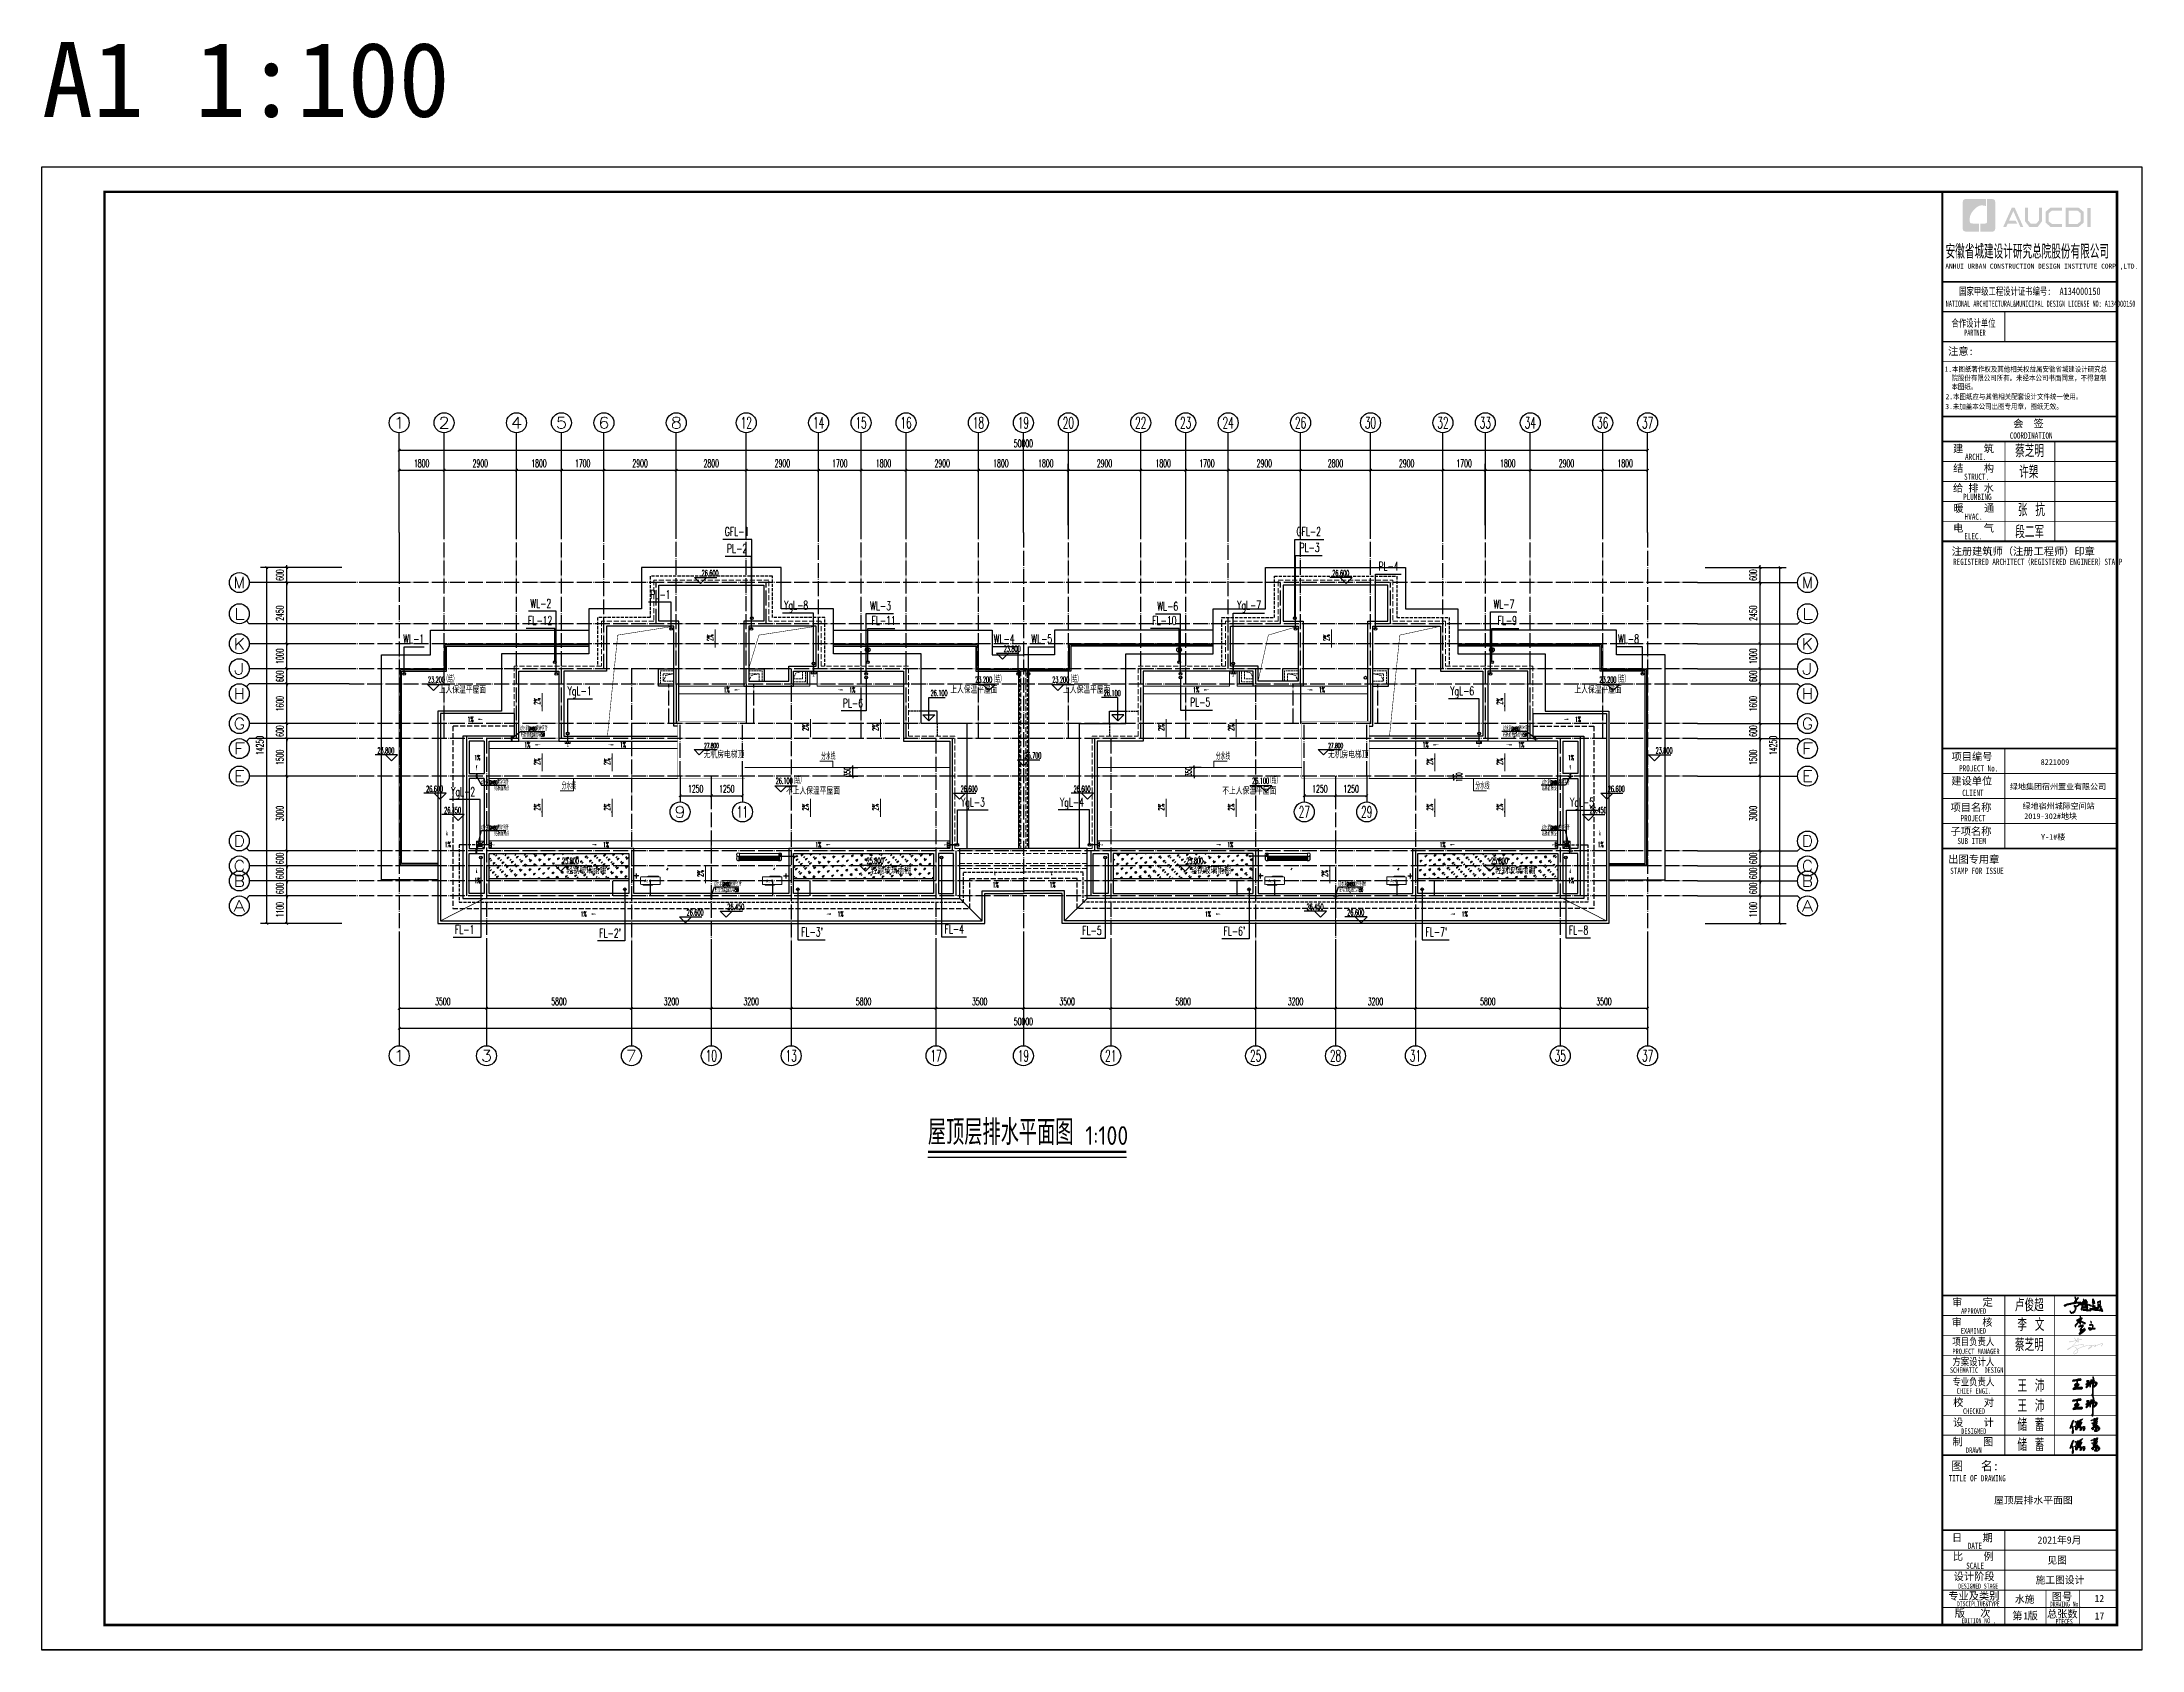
# Model space of a CAD drawing. Extents: x 27938 to 1507990, y 110129 to 923079.
# Drawn here: x 813614 to 897714, y 179207 to 243607 of the extents above; entities that cross this region are included whole.
import ezdxf
from ezdxf.enums import TextEntityAlignment as Align

# ---------------------------------------------------------------- set-up
doc = ezdxf.new("R2010")
doc.units = 0
doc.header["$LTSCALE"] = 1000
doc.header["$MEASUREMENT"] = 0
for name, pattern in [('#P_--_20B1_001_t3$0$DASH', [0.35, 0.25, -0.1]), ('$1$DASH', [0.35, 0.25, -0.1]), ('__DASH', [0.35, 0.25, -0.1]), ('DASH', [0.35, 0.25, -0.1]), ('DOTE', [2.42, 2, -0.2, 0.02, -0.2]), ('HIDDEN', [0.375, 0.25, -0.125])]:
    doc.linetypes.add(name, pattern=pattern)
for name, color, linetype in [('$RECOVER_210609100354-0', 7, 'Continuous'), ('----建筑底图', 8, 'Continuous'), ('AXIS', 3, 'Continuous'), ('AXIS_TEXT', 7, 'Continuous'), ('DIM_ELEV', 3, 'Continuous'), ('DIM_LEAD', 3, 'Continuous'), ('DIM_SYMB', 3, 'Continuous'), ('DIM_废水', 31, 'Continuous'), ('DIM_污水', 2, 'Continuous'), ('DIM_管井排水', 5, 'Continuous'), ('DIM_雨水', 4, 'Continuous'), ('DIM_餐饮排水', 31, 'Continuous'), ('DOTE', 1, 'Continuous'), ('EQUIP_雨水斗', 7, 'Continuous'), ('LVTRY', 6, 'Continuous'), ('PIPE-雨水', 4, 'TG_Y'), ('PUB_TEXT', 4, 'Continuous'), ('ROOF', 4, 'Continuous'), ('STAIR', 2, 'Continuous'), ('VPIPE-不分区消火栓', 1, 'Continuous'), ('VPIPE-凝结', 150, 'N'), ('VPIPE-废水', 31, 'Continuous'), ('VPIPE-污水', 2, 'W'), ('VPIPE-管井排水', 210, 'GF'), ('VPIPE-雨水', 4, 'Y'), ('VPIPE-餐饮排水', 41, 'P'), ('保温', 6, 'Continuous'), ('图框', 140, 'Continuous'), ('图签文字', 147, 'Continuous'), ('机电标识类', 1, 'Continuous'), ('污水', 3, 'Continuous'), ('电子签名-李文', 7, 'DASH'), ('看线', 251, 'Continuous'), ('签名-水', 7, 'Continuous')]:
    doc.layers.add(name, color=color, linetype=linetype)
doc.layers.add('yichutu', color=7, linetype='Continuous', true_color=0xffffff, plot=False)
for name, color, linetype, lineweight in [('可改文字', 6, 'Continuous', 18), ('图签', 147, 'Continuous', 18), ('平面-分水线', 214, 'Continuous', 15), ('平面-排水沟', 86, 'Continuous', 15), ('平面-栏杆', 135, 'Continuous', 15), ('平面-看线', 45, 'Continuous', 15), ('平面-空调预留孔', 173, 'Continuous', 15), ('空调', 76, 'Continuous', 13), ('线脚', 6, 'Continuous', 15)]:
    doc.layers.add(name, color=color, linetype=linetype, lineweight=lineweight)
doc.styles.add('_TCH_AXIS', font='COMPLEX', dxfattribs={"bigfont": 'GBCBIG'})
doc.styles.add('_TCH_DIM', font='SIMPLEX.shx', dxfattribs={"width": 0.7, "bigfont": 'GBCBIG.shx'})
doc.styles.add('_TCH_DIM_T3', font='SIMPLEX.shx', dxfattribs={"width": 0.494118, "bigfont": 'GBCBIG.shx'})
doc.styles.add('_TCH_LABEL', font='simhei.ttf')
doc.styles.add('_TWT_SERIAL', font='SIMPLEX', dxfattribs={"width": 0.8, "height": 3.5, "bigfont": 'HZTXT'})
doc.styles.add('COMPLEX', font='COMPLEX')
doc.styles.add('DIM_FONT_T3', font='SIMPLEX', dxfattribs={"width": 0.705882, "bigfont": 'GBCBIG'})
doc.styles.add('HT', font='simhei.ttf')
doc.styles.get("Standard").update_dxf_attribs({"font": 'gbenor.shx', "bigfont": 'gbcbig.shx'})
doc.styles.add('TG_LINETYPE', font='SIMPLEX', dxfattribs={"width": 0.8, "height": 3, "bigfont": 'HZTXT'})
doc.styles.add('宋体', font='', dxfattribs={"height": 50})
doc.styles.add('建筑图签-1', font='simhei.ttf', dxfattribs={"width": 0.7})
doc.styles.add('建筑图签-2', font='TXT.shx', dxfattribs={"width": 0.5, "bigfont": 'HZTXT.shx'})
doc.styles.add('黑体', font='simhei.ttf')
doc.styles.get('宋体').set_extended_font_data('SimSun')
doc.linetypes.add('GF', pattern='A,3,-0.2,["GF",Standard,S=0.25,R=0,X=-0.1,Y=-0.115],-0.35', length=3.55)
doc.linetypes.add('N', pattern='A,3,-0.2,["N",Standard,S=0.25,R=0,X=-0.1,Y=-0.115],-0.2', length=3.4)
doc.linetypes.add('P', pattern='A,3,-0.2,["P",Standard,S=0.25,R=0,X=-0.1,Y=-0.115],-0.2', length=3.4)
doc.linetypes.add('TG_Y', pattern='A,2,-0.229,["Y",TG_LINETYPE,S=0.1,R=0,X=-0.229,Y=-0.15],0', length=2.229)
doc.linetypes.add('W', pattern='A,3,-0.2,["W",Standard,S=0.25,R=0,X=-0.1,Y=-0.115],-0.2', length=3.4)
doc.linetypes.add('Y', pattern='A,3,-0.2,["Y",Standard,S=0.25,R=0,X=-0.1,Y=-0.115],-0.2', length=3.4)
doc.dimstyles.new('_TCH_ARCH&&100', dxfattribs={"dimtxt": 297.5, "dimasz": 100, "dimexe": 250, "dimexo": 300, "dimgap": 126.25, "dimtad": 1, "dimdec": 0, "dimzin": 0, "dimdsep": 46, "dimtxsty": '_TCH_DIM_T3', "dimblk": 'ARCHTICK', "dimcen": 0.09, "dimclrt": 4, "dimazin": 2, "dimtfac": 1, "dimtdec": 0, "dimtix": 1, "dimtmove": 2, "dimatfit": 3, "dimfxl": 100, "dimtolj": 1, "dimtzin": 0, "dimarcsym": 0})
doc.dimstyles.new('_TCH_ARCH&&80', dxfattribs={"dimtxt": 238, "dimasz": 80, "dimexe": 200, "dimexo": 240, "dimgap": 101, "dimtad": 1, "dimdec": 0, "dimzin": 0, "dimdsep": 46, "dimtxsty": '_TCH_DIM_T3', "dimblk": 'ARCHTICK', "dimcen": 0.09, "dimclrt": 4, "dimazin": 2, "dimtfac": 1, "dimtdec": 0, "dimtix": 1, "dimtmove": 2, "dimatfit": 3, "dimfxl": 100, "dimtolj": 1, "dimtzin": 0, "dimarcsym": 0})
pattern_1 = [(45, (-406314.11, -238592.8), (-171.45925, 171.45925), [78.4, -201.6]), (45, (-406280.51, -238578.8), (-171.45925, 171.45925), [33.6, -246.4]), (45, (-406314.11, -238578.8), (-171.45925, 171.45925), [56, -224]), (45, (-406297.3, -238592.8), (188.0904, -188.0904), [70, -210]), (45, (-406314.11, -238606.8), (-171.45925, 171.45925), [112, -168]), (45, (-406314.11, -238564.8), (-171.45925, 171.45925), [28, -252])]

msp = doc.modelspace()

# ---------------------------------------------------------------- texts
at = {"layer": 'DIM_SYMB', "color": 7}
for s, height, p in [('屋顶层排水平面图', 1012.77, (849089.9, 199435.8)), ('1:100', 750, (855394.4, 199435.8))]:
    msp.add_text(s, height=height, dxfattribs=at).set_placement(p)
at = {"layer": '可改文字', "color": 3, "style": '宋体'}
msp.add_text('屋顶层排水平面图', height=281.28, dxfattribs=at).set_placement((893363.3, 185215), align=Align.MIDDLE)
at = {"layer": '图签', "color": 3, "style": '宋体'}
msp.add_text('12', height=286.68, dxfattribs=at).set_placement((895810.7, 181125.9))

# ---------------------------------------------------------------- blocks, each defined once
blk = doc.blocks.new('院标1')
h = blk.add_hatch(color=150)
h.dxf.hatch_style = 1
h.set_gradient(color1=(33, 113, 253), color2=(33, 113, 253), tint=1, name='INVCURVED')
edge = h.paths.add_edge_path()
edge.add_spline(control_points=[(116373, 648379), (116379, 648379), (116382, 648379), (116391, 648379), (116391, 648379), (116391, 648379), (116616, 648379), (116616, 648379), (116616, 648379), (116616, 648379), (116616, 648054), (116616, 648054), (116616, 648054), (116616, 648054), (116108, 648054), (116108, 648054), (116108, 648054), (116028, 648054), (115963, 648111), (115963, 648199), (115963, 648199), (115963, 648199), (115963, 649215), (115963, 649215), (115963, 649215), (115963, 649295), (116018, 649360), (116108, 649360), (116108, 649360), (116108, 649360), (116897, 649360), (116897, 649360), (116897, 649360), (116897, 649360), (116897, 649080), (116897, 649080), (116897, 649080), (116897, 649080), (116566, 649140), (116356, 648859), (116356, 648859), (116245, 648719), (116240, 648545), (116247, 648466), (116247, 648466), (116254, 648386), (116247, 648466), (116247, 648466), (116247, 648466), (116247, 648466), (116258, 648374), (116373, 648379)], knot_values=[0, 0, 0, 0, 0.071429, 0.071429, 0.071429, 0.107143, 0.142857, 0.142857, 0.142857, 0.178571, 0.214286, 0.214286, 0.214286, 0.25, 0.285714, 0.285714, 0.285714, 0.321429, 0.357143, 0.357143, 0.357143, 0.392857, 0.428571, 0.428571, 0.428571, 0.464286, 0.5, 0.5, 0.5, 0.535714, 0.571429, 0.571429, 0.571429, 0.607143, 0.642857, 0.642857, 0.642857, 0.678571, 0.714286, 0.714286, 0.714286, 0.75, 0.785714, 0.785714, 0.785714, 0.821429, 0.857143, 0.857143, 0.857143, 0.928571, 1, 1, 1, 1], degree=3, periodic=0)
h = blk.add_hatch(color=150)
h.dxf.hatch_style = 1
h.set_gradient(color1=(33, 113, 253), color2=(33, 113, 253), tint=1, name='INVCURVED')
edge = h.paths.add_edge_path()
edge.add_spline(control_points=[(117268, 649215), (117268, 649215), (117268, 648199), (117268, 648199), (117268, 648199), (117268, 648114), (117212, 648054), (117123, 648054), (117123, 648054), (117123, 648054), (116663, 648054), (116663, 648054), (116663, 648054), (116663, 648054), (116663, 648379), (116663, 648379), (116663, 648379), (116663, 648379), (116865, 648379), (116865, 648379), (116865, 648379), (116907, 648379), (116941, 648413), (116941, 648455), (116941, 648455), (116941, 648455), (116941, 649360), (116941, 649360), (116941, 649360), (116941, 649360), (117123, 649360), (117123, 649360), (117123, 649360), (117204, 649360), (117268, 649306), (117268, 649215)], knot_values=[0, 0, 0, 0, 0.1, 0.1, 0.1, 0.15, 0.2, 0.2, 0.2, 0.25, 0.3, 0.3, 0.3, 0.35, 0.4, 0.4, 0.4, 0.45, 0.5, 0.5, 0.5, 0.55, 0.6, 0.6, 0.6, 0.65, 0.7, 0.7, 0.7, 0.75, 0.8, 0.8, 0.8, 0.9, 1, 1, 1, 1], degree=3, periodic=0)
blk = doc.blocks.new('ljc')
at = {"linetype": 'Continuous'}
h = blk.add_hatch(color=0, dxfattribs=at)
h.paths.add_polyline_path([(2023, 1568), (2019, 1564), (2020, 1562), (2024, 1562), (2022, 1552), (1955, 1538), (1933, 1530), (1930, 1527), (1929, 1525), (1931, 1523), (1944, 1524), (1946, 1526), (1942, 1528), (1960, 1535), (1967, 1535), (1975, 1538), (1985, 1539), (1998, 1543), (2010, 1544), (2018, 1547), (2025, 1546), (2035, 1549), (2061, 1550), (2052, 1537), (2042, 1528), (2028, 1521), (2023, 1521), (2018, 1526), (2015, 1527), (2013, 1525), (2013, 1521), (2019, 1516), (2022, 1508), (2022, 1494), (2012, 1477), (2000, 1469), (1988, 1467), (1982, 1473), (1980, 1480), (1978, 1482), (1978, 1475), (1981, 1468), (1988, 1463), (1994, 1463), (2005, 1467), (2018, 1478), (2027, 1493), (2028, 1504), (2025, 1517), (2033, 1518), (2054, 1533), (2067, 1549), (2067, 1552), (2064, 1555), (2029, 1553), (2036, 1575), (2049, 1591), (2047, 1593), (2043, 1592), (2028, 1573), (2025, 1589), (2021, 1597), (2018, 1599), (2017, 1597), (2020, 1590)])
h.paths.add_polyline_path([(2081, 1522), (2081, 1528), (2075, 1541), (2093, 1562), (2097, 1572), (2094, 1577), (2087, 1576), (2089, 1572), (2092, 1572), (2091, 1567), (2080, 1551), (2066, 1537), (2065, 1535), (2067, 1533), (2073, 1535), (2077, 1523), (2077, 1513), (2072, 1496), (2072, 1492), (2074, 1490), (2078, 1494), (2083, 1510), (2099, 1510), (2119, 1507), (2119, 1500), (2116, 1496), (2108, 1493), (2087, 1496), (2084, 1492), (2087, 1489), (2103, 1488), (2122, 1483), (2140, 1484), (2148, 1482), (2152, 1486), (2152, 1491), (2148, 1488), (2125, 1488), (2114, 1490), (2124, 1499), (2126, 1509), (2121, 1512), (2119, 1511), (2108, 1514), (2124, 1523), (2132, 1532), (2130, 1535), (2121, 1536), (2115, 1533), (2109, 1533), (2123, 1555), (2121, 1559), (2114, 1557), (2116, 1564), (2115, 1569), (2111, 1573), (2105, 1572), (2093, 1554)])
h.paths.add_polyline_path([(2089, 1535), (2097, 1535), (2112, 1551), (2116, 1552), (2111, 1543), (2099, 1528), (2101, 1526), (2114, 1528), (2121, 1531), (2124, 1530), (2118, 1524), (2101, 1515), (2084, 1514), (2084, 1518)], flags=16)
h.paths.add_polyline_path([(2093, 1537), (2095, 1540), (2103, 1546), (2096, 1537)], flags=16)
h.paths.add_polyline_path([(2093, 1544), (2094, 1549), (2106, 1568), (2109, 1569), (2111, 1567), (2108, 1554), (2104, 1550)], flags=16)
h.paths.add_polyline_path([(2141, 1534), (2138, 1533), (2137, 1531), (2142, 1527), (2155, 1522), (2158, 1523), (2153, 1528)])
h.paths.add_polyline_path([(2175, 1522), (2173, 1524), (2172, 1546), (2183, 1545), (2185, 1547), (2183, 1557), (2178, 1566), (2177, 1561), (2180, 1556), (2181, 1550), (2175, 1550), (2170, 1554), (2169, 1574), (2171, 1574), (2175, 1569), (2176, 1571), (2170, 1579), (2167, 1579), (2165, 1577), (2164, 1562), (2166, 1553), (2163, 1553), (2162, 1551), (2167, 1547), (2169, 1537), (2169, 1524), (2166, 1521), (2165, 1517), (2168, 1513), (2170, 1513), (2173, 1517), (2180, 1517), (2178, 1502), (2175, 1500), (2167, 1499), (2175, 1496), (2180, 1497), (2183, 1500), (2184, 1511), (2187, 1521), (2185, 1523)])
h.paths.add_polyline_path([(2233, 1542), (2233, 1564), (2231, 1567), (2215, 1558), (2210, 1557), (2206, 1552), (2211, 1548), (2211, 1551), (2229, 1560), (2228, 1542), (2227, 1537), (2224, 1533), (2220, 1534), (2213, 1542), (2211, 1543), (2209, 1541), (2209, 1508), (2189, 1508), (2187, 1506), (2191, 1503), (2213, 1503), (2217, 1511), (2222, 1516), (2232, 1518), (2234, 1513), (2234, 1505), (2227, 1505), (2232, 1502), (2232, 1500), (2228, 1497), (2229, 1493), (2239, 1495), (2243, 1489), (2243, 1486), (2212, 1492), (2189, 1492), (2179, 1494), (2176, 1496), (2167, 1496), (2164, 1498), (2154, 1499), (2147, 1503), (2144, 1503), (2143, 1501), (2144, 1498), (2153, 1494), (2174, 1491), (2186, 1487), (2211, 1487), (2222, 1484), (2230, 1484), (2243, 1480), (2249, 1480), (2251, 1482), (2244, 1496), (2246, 1499), (2238, 1503), (2239, 1513), (2237, 1520), (2233, 1523), (2224, 1522), (2214, 1516), (2212, 1522), (2213, 1536), (2220, 1530), (2228, 1530), (2230, 1532)])
at = {"color": 0, "linetype": 'Continuous', "elevation": 16426272}
for points in [[(1930, 1527), (1929, 1525), (1931, 1523), (1944, 1524), (1946, 1526), (1942, 1528), (1960, 1535), (1967, 1535), (1975, 1538), (1985, 1539), (1998, 1543), (2010, 1544), (2018, 1547), (2025, 1546), (2035, 1549), (2061, 1550), (2052, 1537), (2042, 1528), (2028, 1521), (2023, 1521), (2018, 1526), (2015, 1527), (2013, 1525), (2013, 1521), (2019, 1516), (2022, 1508), (2022, 1494), (2012, 1477), (2000, 1469), (1988, 1467), (1982, 1473), (1980, 1480), (1978, 1482), (1978, 1475), (1981, 1468), (1988, 1463), (1994, 1463), (2005, 1467), (2018, 1478), (2027, 1493), (2028, 1504), (2025, 1517), (2033, 1518), (2054, 1533), (2067, 1549), (2067, 1552), (2064, 1555), (2029, 1553), (2036, 1575), (2049, 1591), (2047, 1593), (2043, 1592), (2028, 1573), (2025, 1589), (2021, 1597), (2018, 1599), (2017, 1597), (2020, 1590), (2023, 1568), (2019, 1564), (2020, 1562), (2024, 1562), (2022, 1552), (1955, 1538), (1933, 1530), (1930, 1527)], [(2163, 1553), (2162, 1551), (2167, 1547), (2169, 1537), (2169, 1524), (2166, 1521), (2165, 1517), (2168, 1513), (2170, 1513), (2173, 1517), (2180, 1517), (2178, 1502), (2175, 1500), (2167, 1499), (2175, 1496), (2180, 1497), (2183, 1500), (2184, 1511), (2187, 1521), (2185, 1523), (2175, 1522), (2173, 1524), (2172, 1546), (2183, 1545), (2185, 1547), (2183, 1557), (2178, 1566), (2177, 1561), (2180, 1556), (2181, 1550), (2175, 1550), (2170, 1554), (2169, 1574), (2171, 1574), (2175, 1569), (2176, 1571), (2170, 1579), (2167, 1579), (2165, 1577), (2164, 1562), (2166, 1553), (2163, 1553)], [(2016, 1561), (2015, 1560), (2017, 1560), (2016, 1561)], [(2017, 1562), (2016, 1561), (2019, 1561), (2017, 1562)], [(2066, 1537), (2065, 1535), (2067, 1533), (2073, 1535), (2077, 1523), (2077, 1513), (2072, 1496), (2072, 1492), (2074, 1490), (2078, 1494), (2083, 1510), (2099, 1510), (2119, 1507), (2119, 1500), (2116, 1496), (2108, 1493), (2087, 1496), (2084, 1492), (2087, 1489), (2103, 1488), (2122, 1483), (2140, 1484), (2148, 1482), (2152, 1486), (2152, 1491), (2148, 1488), (2125, 1488), (2114, 1490), (2124, 1499), (2126, 1509), (2121, 1512), (2119, 1511), (2108, 1514), (2124, 1523), (2132, 1532), (2130, 1535), (2121, 1536), (2115, 1533), (2109, 1533), (2123, 1555), (2121, 1559), (2114, 1557), (2116, 1564), (2115, 1569), (2111, 1573), (2105, 1572), (2093, 1554), (2081, 1522), (2081, 1528), (2075, 1541), (2093, 1562), (2097, 1572), (2094, 1577), (2087, 1576), (2089, 1572), (2092, 1572), (2091, 1567), (2080, 1551), (2066, 1537)], [(2084, 1514), (2084, 1518), (2089, 1535), (2097, 1535), (2112, 1551), (2116, 1552), (2111, 1543), (2099, 1528), (2101, 1526), (2114, 1528), (2121, 1531), (2124, 1530), (2118, 1524), (2101, 1515), (2084, 1514)], [(2093, 1544), (2094, 1549), (2106, 1568), (2109, 1569), (2111, 1567), (2108, 1554), (2104, 1550), (2093, 1544)], [(2093, 1537), (2095, 1540), (2103, 1546), (2096, 1537), (2093, 1537)], [(2138, 1533), (2137, 1531), (2142, 1527), (2155, 1522), (2158, 1523), (2153, 1528), (2141, 1534), (2138, 1533)], [(2144, 1503), (2143, 1501), (2144, 1498), (2153, 1494), (2174, 1491), (2186, 1487), (2211, 1487), (2222, 1484), (2230, 1484), (2243, 1480), (2249, 1480), (2251, 1482), (2244, 1496), (2246, 1499), (2238, 1503), (2239, 1513), (2237, 1520), (2233, 1523), (2224, 1522), (2214, 1516), (2212, 1522), (2213, 1536), (2220, 1530), (2228, 1530), (2230, 1532), (2233, 1542), (2233, 1564), (2231, 1567), (2215, 1558), (2210, 1557), (2206, 1552), (2211, 1548), (2211, 1551), (2229, 1560), (2228, 1542), (2227, 1537), (2224, 1533), (2220, 1534), (2213, 1542), (2211, 1543), (2209, 1541), (2209, 1508), (2189, 1508), (2187, 1506), (2191, 1503), (2213, 1503), (2217, 1511), (2222, 1516), (2232, 1518), (2234, 1513), (2234, 1505), (2227, 1505), (2232, 1502), (2232, 1500), (2228, 1497), (2229, 1493), (2239, 1495), (2243, 1489), (2243, 1486), (2212, 1492), (2189, 1492), (2179, 1494), (2176, 1496), (2167, 1496), (2164, 1498), (2154, 1499), (2147, 1503), (2144, 1503)], [(2177, 1569), (2176, 1570), (2175, 1567), (2177, 1565), (2177, 1569)]]:
    blk.add_lwpolyline(points, dxfattribs=at)
blk = doc.blocks.new('A$C44B256A7')
at = {"layer": '电子签名-李文'}
h = blk.add_hatch(color=0, dxfattribs=at)
h.dxf.hatch_style = 1
h.paths.add_polyline_path([(934, -1198), (941, -1210), (956, -1216), (968, -1207), (992, -1199), (1012, -1194), (1037, -1192), (1054, -1200), (1076, -1215), (1093, -1230), (1096, -1243), (1095, -1265), (1092, -1286), (1086, -1310), (1075, -1335), (1059, -1365), (1039, -1388), (1024, -1405), (1007, -1416), (991, -1423), (973, -1429), (958, -1429), (945, -1423), (936, -1414), (927, -1402), (919, -1391), (910, -1376), (910, -1366), (915, -1361), (935, -1366), (957, -1369), (977, -1373), (1002, -1377), (1020, -1380), (1055, -1386), (1075, -1389), (1102, -1393), (1140, -1392), (1169, -1396), (1199, -1396), (1222, -1404), (1226, -1395), (1230, -1384), (1221, -1380), (1202, -1379), (1168, -1378), (1110, -1373), (1073, -1371), (1046, -1369), (997, -1351), (972, -1349), (946, -1344), (925, -1342), (903, -1340), (893, -1348), (890, -1366), (894, -1381), (897, -1390), (916, -1418), (935, -1434), (951, -1442), (978, -1445), (993, -1442), (1013, -1435), (1029, -1424), (1042, -1415), (1055, -1395), (1073, -1371), (1079, -1362), (1095, -1333), (1111, -1306), (1111, -1281), (1114, -1251), (1116, -1233), (1101, -1208), (1084, -1194), (1069, -1182), (1055, -1176), (1037, -1171), (1016, -1172), (990, -1176), (970, -1183), (958, -1186), (940, -1186), (934, -1191)])
h.paths.add_polyline_path([(987, -1030), (1007, -1049), (1020, -1066), (1032, -1071), (1036, -1064), (1030, -1052), (1020, -1039), (1013, -1028), (1006, -1017), (992, -1016), (986, -1024)])
h.paths.add_polyline_path([(395, -1278), (403, -1295), (420, -1295), (516, -1261), (580, -1237), (606, -1225), (604, -1242), (569, -1289), (521, -1338), (502, -1370), (469, -1415), (459, -1437), (466, -1461), (473, -1463), (505, -1473), (561, -1464), (589, -1463), (635, -1455), (656, -1452), (683, -1449), (699, -1446), (687, -1462), (666, -1475), (650, -1485), (642, -1496), (607, -1527), (583, -1544), (580, -1546), (575, -1557), (545, -1583), (532, -1592), (516, -1602), (509, -1608), (462, -1636), (449, -1640), (446, -1634), (474, -1608), (494, -1591), (506, -1568), (523, -1548), (531, -1543), (553, -1516), (584, -1491), (603, -1465), (635, -1430), (668, -1402), (694, -1383), (693, -1366), (669, -1376), (650, -1395), (619, -1417), (594, -1442), (569, -1472), (533, -1499), (492, -1545), (460, -1590), (425, -1625), (417, -1648), (432, -1658), (463, -1657), (488, -1643), (516, -1628), (543, -1606), (571, -1586), (603, -1554), (635, -1533), (664, -1502), (690, -1485), (715, -1464), (726, -1446), (732, -1424), (710, -1420), (656, -1427), (590, -1434), (534, -1446), (510, -1444), (492, -1444), (486, -1428), (519, -1384), (565, -1324), (604, -1274), (630, -1231), (626, -1201), (589, -1206), (563, -1218), (528, -1229), (519, -1232), (499, -1236), (473, -1243), (448, -1253), (428, -1261), (405, -1271), (394, -1276)])
edge = h.paths.add_edge_path()
edge.add_line((470, -744), (463, -751))
edge.add_line((479, -744), (470, -744))
edge.add_line((486, -757), (479, -744))
edge.add_line((488, -983), (488, -948))
edge.add_line((505, -985), (488, -983))
edge.add_line((531, -998), (505, -985))
edge.add_line((559, -1019), (531, -998))
edge.add_line((586, -1042), (559, -1019))
edge.add_line((649, -1079), (586, -1042))
edge.add_line((698, -1095), (649, -1079))
edge.add_line((735, -1105), (698, -1095))
edge.add_line((727, -1120), (735, -1105))
edge.add_line((692, -1122), (727, -1120))
edge.add_line((655, -1122), (692, -1122))
edge.add_line((675, -1107), (655, -1122))
edge.add_line((627, -1093), (675, -1107))
edge.add_line((570, -1058), (627, -1093))
edge.add_line((495, -1007), (570, -1058))
edge.add_line((490, -1012), (495, -1007))
edge.add_line((495, -1144), (490, -1012))
edge.add_line((491, -1152), (495, -1144))
edge.add_line((471, -1149), (491, -1152))
edge.add_line((413, -1057), (471, -1149))
edge.add_line((371, -1021), (413, -1057))
edge.add_line((341, -1002), (371, -1021))
edge.add_line((314, -991), (341, -1002))
edge.add_line((286, -969), (314, -991))
edge.add_line((297, -954), (286, -969))
edge.add_line((497, -860), (487, -865))
edge.add_line((563, -849), (497, -860))
edge.add_line((565, -866), (563, -849))
edge.add_line((448, -990), (471, -966))
edge.add_line((239, -1246), (448, -990))
edge.add_line((247, -1268), (239, -1246))
edge.add_line((227, -1272), (247, -1268))
edge.add_line((213, -1252), (227, -1272))
edge.add_line((221, -1213), (213, -1252))
edge.add_line((366, -1049), (221, -1213))
edge.add_line((531, -873), (487, -920))
edge.add_line((523, -874), (531, -873))
edge.add_line((444, -905), (468, -895))
edge.add_line((350, -952), (444, -905))
edge.add_line((322, -977), (350, -952))
edge.add_line((376, -998), (322, -977))
edge.add_line((410, -1028), (376, -998))
edge.add_line((430, -1046), (410, -1028))
edge.add_line((458, -1093), (430, -1046))
edge.add_line((476, -1116), (458, -1093))
edge.add_line((463, -751), (470, -938))
h = blk.add_hatch(color=0, dxfattribs=at)
h.dxf.hatch_style = 1
h.paths.add_polyline_path([(401, -1047), (383, -1031), (366, -1049), (221, -1213), (213, -1252), (227, -1272), (247, -1268), (239, -1246)])
h.paths.add_polyline_path([(414, -1032), (410, -1028), (397, -1017), (383, -1031), (401, -1047)])
h = blk.add_hatch(color=0, dxfattribs=at)
h.dxf.hatch_style = 1
h.paths.add_polyline_path([(322, -977), (350, -952), (444, -905), (468, -895), (468, -874), (297, -954), (286, -969), (314, -991), (341, -1002), (371, -1021), (383, -1031), (397, -1017), (376, -998)])
h = blk.add_hatch(color=0, dxfattribs=at)
h.dxf.hatch_style = 1
h.paths.add_polyline_path([(470, -938), (397, -1017), (414, -1031), (448, -990), (471, -966), (476, -1116), (458, -1093), (430, -1046), (414, -1032), (401, -1047), (413, -1057), (471, -1149), (491, -1152), (495, -1144), (490, -1012), (495, -1007), (570, -1058), (627, -1093), (675, -1107), (655, -1122), (692, -1122), (727, -1120), (735, -1105), (698, -1095), (649, -1079), (586, -1042), (559, -1019), (531, -998), (505, -985), (488, -983), (488, -948), (565, -866), (563, -849), (497, -860), (487, -865), (486, -757), (479, -744), (470, -744), (463, -751)])
h.paths.add_polyline_path([(487, -888), (535, -869), (487, -920)], flags=16)
h = blk.add_hatch(color=0, dxfattribs=at)
h.dxf.hatch_style = 1
h.paths.add_polyline_path([(604, -1432), (594, -1442), (576, -1464), (589, -1463), (607, -1460), (636, -1429)])
h.paths.add_polyline_path([(1055, -1386), (1061, -1387), (1073, -1371), (1055, -1370), (1043, -1384)])
at = {"layer": '电子签名-李文', "color": 0}
for p, q in [((366, -1049, 0), (221, -1213, 0)), ((239, -1246, 0), (448, -990, 0)), ((297, -954, 0), (286, -969, 0)), ((286, -969, 0), (314, -991, 0)), ((468, -874, 0), (297, -954, 0)), ((314, -991, 0), (341, -1002, 0)), ((322, -977, 0), (350, -952, 0)), ((376, -998, 0), (322, -977, 0)), ((341, -1002, 0), (371, -1021, 0)), ((350, -952, 0), (444, -905, 0)), ((470, -938, 0), (366, -1049, 0)), ((371, -1021, 0), (413, -1057, 0)), ((410, -1028, 0), (376, -998, 0)), ((430, -1046, 0), (410, -1028, 0)), ((458, -1093, 0), (430, -1046, 0)), ((444, -905, 0), (468, -895, 0)), ((448, -990, 0), (471, -966, 0)), ((470, -744, 0), (463, -751, 0)), ((463, -751, 0), (470, -938, 0)), ((479, -744, 0), (470, -744, 0)), ((471, -966, 0), (476, -1116, 0)), ((486, -757, 0), (479, -744, 0)), ((487, -865, 0), (486, -757, 0)), ((497, -860, 0), (487, -865, 0)), ((531, -873, 0), (487, -920, 0)), ((487, -888, 0), (523, -874, 0)), ((487, -920, 0), (487, -888, 0)), ((488, -948, 0), (565, -866, 0)), ((488, -983, 0), (488, -948, 0)), ((505, -985, 0), (488, -983, 0)), ((490, -1012, 0), (495, -1007, 0)), ((495, -1144, 0), (490, -1012, 0)), ((495, -1007, 0), (570, -1058, 0)), ((563, -849, 0), (497, -860, 0)), ((531, -998, 0), (505, -985, 0)), ((523, -874, 0), (531, -873, 0)), ((559, -1019, 0), (531, -998, 0)), ((586, -1042, 0), (559, -1019, 0)), ((565, -866, 0), (563, -849, 0)), ((649, -1079, 0), (586, -1042, 0)), ((221, -1213, 0), (213, -1252, 0)), ((213, -1252, 0), (227, -1272, 0)), ((227, -1272, 0), (247, -1268, 0)), ((247, -1268, 0), (239, -1246, 0)), ((413, -1057, 0), (471, -1149, 0)), ((476, -1116, 0), (458, -1093, 0)), ((471, -1149, 0), (491, -1152, 0)), ((491, -1152, 0), (495, -1144, 0)), ((570, -1058, 0), (627, -1093, 0)), ((627, -1093, 0), (675, -1107, 0)), ((698, -1095, 0), (649, -1079, 0)), ((675, -1107, 0), (655, -1122, 0)), ((655, -1122, 0), (692, -1122, 0)), ((692, -1122, 0), (727, -1120, 0)), ((735, -1105, 0), (698, -1095, 0)), ((727, -1120, 0), (735, -1105, 0))]:
    blk.add_line(p, q, dxfattribs=at)
at = {"layer": '电子签名-李文', "color": 0, "elevation": 0}
for points in [[(987, -1030), (1007, -1049), (1020, -1066), (1032, -1071), (1036, -1064), (1030, -1052), (1020, -1039), (1013, -1028), (1006, -1017), (992, -1016), (986, -1024), (987, -1030)], [(395, -1278), (403, -1295), (420, -1295), (516, -1261), (580, -1237), (606, -1225), (604, -1242), (569, -1289), (521, -1338), (502, -1370), (469, -1415), (459, -1437), (466, -1461), (473, -1463), (505, -1473), (561, -1464), (589, -1463), (635, -1455), (656, -1452), (683, -1449), (699, -1446), (687, -1462), (666, -1475), (650, -1485), (642, -1496), (607, -1527), (583, -1544), (580, -1546), (575, -1557), (545, -1583), (532, -1592), (516, -1602), (509, -1608), (462, -1636), (449, -1640), (446, -1634), (474, -1608), (494, -1591), (506, -1568), (523, -1548), (531, -1543), (553, -1516), (584, -1491), (603, -1465), (635, -1430), (668, -1402), (694, -1383), (693, -1366), (669, -1376), (650, -1395), (619, -1417), (594, -1442), (569, -1472), (533, -1499), (492, -1545), (460, -1590), (425, -1625), (417, -1648), (432, -1658), (463, -1657), (488, -1643), (516, -1628), (543, -1606), (571, -1586), (603, -1554), (635, -1533), (664, -1502), (690, -1485), (715, -1464), (726, -1446), (732, -1424), (710, -1420), (656, -1427), (590, -1434), (534, -1446), (510, -1444), (492, -1444), (486, -1428), (519, -1384), (565, -1324), (604, -1274), (630, -1231), (626, -1201), (589, -1206), (563, -1218), (528, -1229), (519, -1232), (499, -1236), (473, -1243), (448, -1253), (428, -1261), (405, -1271), (394, -1276), (395, -1278)], [(934, -1198), (941, -1210), (956, -1216), (968, -1207), (992, -1199), (1012, -1194), (1037, -1192), (1054, -1200), (1076, -1215), (1093, -1230), (1096, -1243), (1095, -1265), (1092, -1286), (1086, -1310), (1075, -1335), (1059, -1365), (1039, -1388), (1024, -1405), (1007, -1416), (991, -1423), (973, -1429), (958, -1429), (945, -1423), (936, -1414), (927, -1402), (919, -1391), (910, -1376), (910, -1366), (915, -1361), (935, -1366), (957, -1369), (977, -1373), (1002, -1377), (1020, -1380), (1055, -1386), (1075, -1389), (1102, -1393), (1140, -1392), (1169, -1396), (1199, -1396), (1222, -1404), (1226, -1395), (1230, -1384), (1221, -1380), (1202, -1379), (1168, -1378), (1110, -1373), (1073, -1371), (1046, -1369), (997, -1351), (972, -1349), (946, -1344), (925, -1342), (903, -1340), (893, -1348), (890, -1366), (894, -1381), (897, -1390), (916, -1418), (935, -1434), (951, -1442), (978, -1445), (993, -1442), (1013, -1435), (1029, -1424), (1042, -1415), (1055, -1395), (1073, -1371), (1079, -1362), (1095, -1333), (1111, -1306), (1111, -1281), (1114, -1251), (1116, -1233), (1101, -1208), (1084, -1194), (1069, -1182), (1055, -1176), (1037, -1171), (1016, -1172), (990, -1176), (970, -1183), (958, -1186), (940, -1186), (934, -1191), (934, -1198)]]:
    blk.add_lwpolyline(points, dxfattribs=at)
blk = doc.blocks.new('jhsarg')
at = {"linetype": 'Continuous'}
h = blk.add_hatch(color=256, dxfattribs=at)
h.paths.add_polyline_path([(376, 273), (367, 254), (365, 243), (363, 241), (364, 239), (365, 238), (368, 247), (367, 248), (377, 269), (385, 292), (389, 297), (387, 299), (382, 293)])
h.paths.add_polyline_path([(382, 251), (377, 258), (375, 258), (374, 256), (379, 251), (382, 238), (381, 200), (383, 199), (385, 213), (384, 242)])
h.paths.add_polyline_path([(411, 284), (404, 289), (400, 288), (400, 285), (405, 283), (406, 284), (410, 279), (410, 270), (405, 259), (408, 261), (412, 269), (413, 279)], flags=17)
h.paths.add_polyline_path([(442, 296), (453, 305), (455, 310), (448, 304), (440, 304), (438, 298), (434, 295), (425, 293), (419, 294), (417, 292), (421, 286), (421, 272), (418, 255), (411, 236), (409, 238), (409, 243), (406, 250), (401, 255), (398, 255), (398, 253), (404, 248), (406, 244), (406, 228), (409, 224), (411, 226), (415, 235), (422, 269), (422, 289), (436, 293), (436, 285), (427, 261), (430, 260), (434, 268), (440, 275), (442, 273), (439, 265), (425, 242), (429, 241), (430, 247), (434, 251), (436, 251), (439, 247), (440, 235), (437, 223), (441, 222), (452, 241), (458, 247), (464, 250), (467, 247), (467, 244), (461, 230), (461, 223), (465, 220), (468, 225), (471, 239), (470, 241), (472, 245), (467, 252), (462, 253), (452, 246), (443, 233), (442, 248), (439, 254), (436, 256), (440, 261), (449, 281), (448, 284), (446, 284), (440, 280), (438, 277), (436, 278)])
h.paths.add_polyline_path([(546, 311), (541, 311), (540, 308), (542, 305), (540, 303), (527, 300), (519, 300), (518, 298), (522, 295), (528, 298), (540, 300), (542, 295), (541, 284), (538, 281), (525, 276), (528, 273), (539, 278), (542, 277), (544, 280), (548, 282), (552, 279), (547, 274), (532, 265), (533, 263), (536, 263), (549, 271), (551, 270), (543, 261), (537, 257), (539, 252), (531, 247), (524, 239), (524, 235), (529, 234), (529, 229), (532, 227), (534, 229), (535, 236), (547, 247), (554, 250), (566, 250), (571, 244), (558, 236), (556, 237), (556, 241), (558, 246), (553, 246), (554, 234), (545, 223), (545, 218), (547, 216), (560, 215), (573, 224), (580, 235), (580, 241), (578, 246), (568, 254), (566, 259), (567, 261), (562, 263), (561, 261), (565, 255), (564, 253), (552, 253), (541, 247), (537, 243), (535, 244), (538, 249), (555, 262), (554, 265), (551, 265), (552, 267), (554, 265), (553, 268), (561, 276), (561, 278), (557, 281), (564, 287), (564, 289), (558, 291), (563, 304), (565, 317), (562, 317), (560, 313), (548, 308)])
h.paths.add_polyline_path([(559, 309), (559, 300), (555, 299), (551, 302), (547, 300), (549, 297), (553, 296), (551, 290), (545, 285), (543, 288), (544, 289), (545, 302)], flags=16)
h.paths.add_polyline_path([(553, 290), (554, 289), (552, 289)], flags=16)
h.paths.add_polyline_path([(550, 283), (551, 282), (549, 282)], flags=16)
h.paths.add_polyline_path([(554, 284), (555, 283), (553, 283), (554, 282), (552, 282), (553, 283)], flags=16)
h.paths.add_polyline_path([(572, 248), (576, 243), (577, 236), (568, 223), (560, 217), (556, 219), (556, 225), (557, 226), (558, 233), (572, 244)], flags=16)
h.paths.add_polyline_path([(551, 226), (554, 226), (555, 219), (550, 219), (550, 225)], flags=16)
for points in [[(518, 298), (519, 300), (527, 300), (540, 303), (542, 305), (540, 308), (541, 311), (546, 311), (548, 308), (560, 313), (562, 317), (565, 317), (563, 304), (558, 291), (564, 289), (564, 287), (557, 281), (561, 278), (561, 276), (553, 268), (555, 262), (538, 249), (535, 244), (537, 243), (541, 247), (552, 253), (564, 253), (565, 255), (561, 261), (562, 263), (567, 261), (566, 259), (568, 254), (578, 246), (580, 241), (580, 235), (573, 224), (560, 215), (547, 216), (545, 218), (545, 223), (554, 234), (553, 246), (558, 246), (556, 241), (556, 237), (558, 236), (571, 244), (566, 250), (554, 250), (547, 247), (535, 236), (534, 229), (532, 227), (529, 229), (529, 234), (524, 235), (524, 239), (531, 247), (539, 252), (537, 257), (543, 261), (551, 270), (549, 271), (536, 263), (533, 263), (532, 265), (547, 274), (552, 279), (548, 282), (544, 280), (542, 277), (539, 278), (528, 273), (525, 276), (538, 281), (541, 284), (542, 295), (540, 300), (528, 298), (522, 295), (518, 298)], [(364, 239), (363, 241), (365, 243), (367, 254), (376, 273), (382, 293), (387, 299), (389, 297), (385, 292), (377, 269), (367, 248), (368, 247), (365, 238), (364, 239)], [(374, 256), (375, 258), (377, 258), (382, 251), (384, 242), (385, 213), (383, 199), (381, 200), (382, 238), (379, 251), (374, 256)], [(398, 253), (398, 255), (401, 255), (406, 250), (409, 243), (409, 238), (411, 236), (418, 255), (421, 272), (421, 286), (417, 292), (419, 294), (425, 293), (434, 295), (438, 298), (440, 304), (448, 304), (455, 310), (453, 305), (442, 296), (436, 278), (438, 277), (440, 280), (446, 284), (448, 284), (449, 281), (440, 261), (436, 256), (439, 254), (442, 248), (443, 233), (452, 246), (462, 253), (467, 252), (472, 245), (470, 241), (471, 239), (468, 225), (465, 220), (461, 223), (461, 230), (467, 244), (467, 247), (464, 250), (458, 247), (452, 241), (441, 222), (437, 223), (440, 235), (439, 247), (436, 251), (434, 251), (430, 247), (429, 241), (425, 242), (439, 265), (442, 273), (440, 275), (434, 268), (430, 260), (427, 261), (436, 285), (436, 293), (422, 289), (422, 269), (415, 235), (411, 226), (409, 224), (406, 228), (406, 244), (404, 248), (398, 253)], [(400, 285), (400, 288), (404, 289), (411, 284), (413, 279), (412, 269), (408, 261), (405, 259), (410, 270), (410, 279), (406, 284), (405, 283), (400, 285)], [(544, 289), (543, 288), (545, 285), (551, 290), (553, 296), (549, 297), (547, 300), (551, 302), (555, 299), (559, 300), (559, 309), (545, 302), (544, 289)], [(550, 283), (549, 282), (551, 282), (550, 283)], [(551, 226), (550, 225), (550, 219), (555, 219), (554, 226), (551, 226)], [(552, 267), (551, 265), (554, 265), (552, 267)], [(553, 290), (552, 289), (554, 289), (553, 290)], [(553, 283), (552, 282), (554, 282), (553, 283)], [(554, 284), (553, 283), (555, 283), (554, 284)], [(557, 226), (556, 225), (556, 219), (560, 217), (568, 223), (577, 236), (576, 243), (572, 248), (572, 244), (558, 233), (557, 226)]]:
    blk.add_lwpolyline(points, dxfattribs=at)
blk = doc.blocks.new('王沛')
h = blk.add_hatch(color=7)
h.paths.add_polyline_path([(205, 110), (204, 111), (202, 111), (187, 96), (190, 92), (198, 100)])
h.paths.add_polyline_path([(141, 110), (141, 111), (143, 110), (140, 108)], flags=16)
h.paths.add_polyline_path([(130, 110), (135, 110), (134, 102), (129, 107)], flags=16)
h.paths.add_polyline_path([(232, 120), (238, 120), (243, 118), (243, 115), (233, 103), (230, 103), (229, 113), (230, 119)], flags=16)
h.paths.add_polyline_path([(206, 120), (205, 121), (201, 121), (187, 114), (186, 111), (191, 109), (201, 115), (205, 115), (207, 117)])
h.paths.add_polyline_path([(206, 130), (205, 131), (193, 131), (191, 128), (196, 125), (203, 124), (207, 127)])
h.paths.add_polyline_path([(159, 141), (158, 142), (144, 141), (126, 136), (118, 136), (113, 132), (115, 129), (137, 133), (136, 116), (130, 115), (123, 110), (123, 108), (130, 99), (114, 86), (120, 83), (140, 88), (165, 88), (168, 91), (168, 93), (165, 96), (128, 92), (135, 97), (138, 97), (148, 107), (150, 111), (148, 114), (141, 116), (141, 129), (144, 135), (158, 136), (161, 139)])
h.paths.add_polyline_path([(229, 153), (228, 154), (225, 153), (227, 137), (225, 135), (215, 135), (212, 132), (214, 130), (226, 130), (225, 123), (222, 123), (213, 118), (218, 127), (217, 128), (213, 126), (209, 121), (207, 110), (208, 99), (210, 98), (212, 100), (212, 113), (220, 117), (226, 118), (224, 105), (223, 62), (222, 55), (219, 54), (222, 49), (225, 49), (227, 51), (228, 98), (233, 98), (245, 108), (249, 115), (249, 119), (242, 124), (230, 125), (231, 130), (234, 132), (234, 134), (231, 136), (232, 144)])
at = {"color": 7, "linetype": 'Continuous', "elevation": 7849739}
for points in [[(159, 141), (158, 142), (144, 141), (126, 136), (118, 136), (113, 132), (115, 129), (137, 133), (136, 116), (130, 115), (123, 110), (123, 108), (130, 99), (114, 86), (120, 83), (140, 88), (165, 88), (168, 91), (168, 93), (165, 96), (128, 92), (135, 97), (138, 97), (148, 107), (150, 111), (148, 114), (141, 116), (141, 129), (144, 135), (158, 136), (161, 139), (159, 141)], [(206, 120), (205, 121), (201, 121), (187, 114), (186, 111), (191, 109), (201, 115), (205, 115), (207, 117), (206, 120)], [(206, 130), (205, 131), (193, 131), (191, 128), (196, 125), (203, 124), (207, 127), (206, 130)], [(229, 153), (228, 154), (225, 153), (227, 137), (225, 135), (215, 135), (212, 132), (214, 130), (226, 130), (225, 123), (222, 123), (213, 118), (218, 127), (217, 128), (213, 126), (209, 121), (207, 110), (208, 99), (210, 98), (212, 100), (212, 113), (220, 117), (226, 118), (224, 105), (223, 62), (222, 55), (219, 54), (222, 49), (225, 49), (227, 51), (228, 98), (233, 98), (245, 108), (249, 115), (249, 119), (242, 124), (230, 125), (231, 130), (234, 132), (234, 134), (231, 136), (232, 144), (229, 153)], [(232, 120), (238, 120), (243, 118), (243, 115), (233, 103), (230, 103), (229, 113), (230, 119), (232, 120)], [(130, 110), (135, 110), (134, 102), (129, 107), (130, 110)], [(141, 110), (141, 111), (143, 110), (140, 108), (141, 110)], [(205, 110), (204, 111), (202, 111), (187, 96), (190, 92), (198, 100), (205, 110)]]:
    blk.add_lwpolyline(points, dxfattribs=at)
blk = doc.blocks.new('TK')
at = {"layer": '图框'}
h = blk.add_hatch(color=256, dxfattribs=at)
h.paths.add_polyline_path([(547288, 547072), (547414, 547072), (547414, 546302), (547288, 546302)])
h.paths.add_polyline_path([(546536, 546956), (546536, 546430), (546896, 546430), (547020, 546536), (547020, 546855), (546900, 546956)], flags=16)
h.paths.add_polyline_path([(546418, 547074), (546418, 546311), (546940, 546311), (547138, 546482), (547138, 546910), (546943, 547074)])
h.paths.add_polyline_path([(546275, 547077), (546275, 546962), (545868, 546962), (545735, 546851), (545735, 546531), (545868, 546429), (546277, 546429), (546277, 546307), (545813, 546307), (545611, 546481), (545611, 546910), (545809, 547077)])
h.paths.add_polyline_path([(544792, 547075), (544912, 547075), (544912, 546565), (545026, 546433), (545237, 546433), (545351, 546565), (545351, 547075), (545465, 547075), (545465, 546528), (545301, 546311), (544963, 546311), (544792, 546530)])
h.paths.add_polyline_path([(544260, 547074), (544377, 547074), (544719, 546310), (544603, 546310), (544322, 546944), (544147, 546556), (544418, 546556), (544479, 546440), (544098, 546440), (544039, 546308), (543916, 546308)])
at = {"layer": '签名-水', "linetype": 'Continuous'}
h = blk.add_hatch(color=0, dxfattribs=at)
h.dxf.hatch_style = 1
h.paths.add_polyline_path([(546890, 501732), (546890, 501738), (546896, 501744), (546894, 501748), (546902, 501754), (546918, 501778), (546928, 501742)], flags=16)
h.paths.add_polyline_path([(546872, 501694), (546872, 501700), (546882, 501710), (546892, 501710), (546918, 501718), (546932, 501718), (546934, 501680), (546930, 501666), (546926, 501662), (546914, 501660), (546886, 501678)], flags=16)
h.paths.add_polyline_path([(546740, 501192), (546746, 501222), (546754, 501230), (546754, 501238), (546762, 501242), (546766, 501258), (546772, 501260), (546784, 501274), (546792, 501278), (546810, 501302), (546820, 501304), (546836, 501320), (546848, 501326), (546856, 501336), (546872, 501340), (546878, 501346), (546882, 501346), (546884, 501338), (546890, 501332), (546892, 501314), (546896, 501306), (546894, 501276), (546864, 501232), (546860, 501232), (546836, 501208), (546832, 501208), (546804, 501188), (546796, 501188), (546788, 501182), (546750, 501182)], flags=16)
h.paths.add_polyline_path([(546720, 501202), (546718, 501200), (546724, 501180), (546738, 501166), (546758, 501160), (546790, 501158), (546794, 501162), (546824, 501170), (546838, 501178), (546844, 501186), (546854, 501190), (546864, 501202), (546868, 501200), (546870, 501206), (546892, 501226), (546892, 501230), (546900, 501238), (546914, 501262), (546920, 501292), (546926, 501302), (546918, 501312), (546914, 501334), (546910, 501338), (546908, 501348), (546902, 501354), (546902, 501360), (546908, 501360), (546920, 501370), (546936, 501376), (546942, 501384), (546950, 501384), (546958, 501390), (546980, 501396), (546984, 501402), (546990, 501402), (547008, 501412), (547016, 501412), (547018, 501416), (547028, 501418), (547040, 501426), (547048, 501426), (547056, 501432), (547092, 501442), (547096, 501446), (547116, 501450), (547126, 501456), (547134, 501456), (547160, 501466), (547170, 501466), (547190, 501476), (547200, 501474), (547212, 501480), (547236, 501484), (547240, 501488), (547246, 501486), (547252, 501490), (547280, 501492), (547288, 501496), (547424, 501508), (547446, 501506), (547456, 501502), (547460, 501496), (547456, 501488), (547448, 501486), (547440, 501478), (547428, 501474), (547366, 501432), (547358, 501422), (547346, 501416), (547338, 501406), (547334, 501406), (547330, 501398), (547322, 501398), (547318, 501394), (547322, 501390), (547306, 501376), (547308, 501364), (547320, 501354), (547328, 501360), (547336, 501360), (547346, 501368), (547354, 501370), (547382, 501392), (547392, 501396), (547396, 501402), (547404, 501402), (547418, 501414), (547426, 501416), (547474, 501460), (547484, 501478), (547492, 501486), (547498, 501484), (547504, 501490), (547522, 501494), (547524, 501498), (547532, 501498), (547540, 501504), (547568, 501512), (547600, 501512), (547596, 501500), (547588, 501490), (547572, 501482), (547560, 501464), (547564, 501448), (547572, 501444), (547582, 501444), (547588, 501452), (547594, 501452), (547636, 501482), (547650, 501486), (547668, 501504), (547684, 501508), (547690, 501516), (547694, 501514), (547746, 501538), (547754, 501538), (547780, 501550), (547820, 501560), (547824, 501564), (547846, 501564), (547866, 501570), (547880, 501566), (547880, 501556), (547870, 501544), (547870, 501538), (547862, 501530), (547858, 501520), (547846, 501512), (547832, 501490), (547836, 501478), (547844, 501470), (547852, 501472), (547874, 501498), (547880, 501512), (547894, 501528), (547894, 501532), (547902, 501540), (547912, 501558), (547912, 501574), (547900, 501588), (547882, 501592), (547834, 501590), (547818, 501582), (547808, 501584), (547770, 501568), (547748, 501564), (547740, 501556), (547712, 501548), (547686, 501532), (547676, 501530), (547662, 501518), (547656, 501518), (547650, 501512), (547626, 501502), (547632, 501514), (547624, 501534), (547612, 501534), (547606, 501538), (547586, 501538), (547540, 501528), (547526, 501520), (547486, 501506), (547480, 501518), (547464, 501526), (547456, 501524), (547452, 501530), (547428, 501532), (547396, 501530), (547390, 501526), (547370, 501528), (547356, 501526), (547350, 501522), (547314, 501522), (547302, 501518), (547298, 501520), (547290, 501514), (547270, 501516), (547250, 501512), (547244, 501508), (547194, 501500), (547190, 501494), (547164, 501490), (547132, 501478), (547092, 501468), (547086, 501462), (547082, 501464), (547058, 501452), (547046, 501450), (547008, 501432), (547002, 501432), (546988, 501422), (546982, 501422), (546974, 501416), (546966, 501416), (546944, 501402), (546934, 501400), (546924, 501390), (546918, 501390), (546914, 501384), (546908, 501384), (546888, 501372), (546874, 501394), (546850, 501418), (546826, 501436), (546816, 501440), (546804, 501452), (546772, 501452), (546768, 501448), (546782, 501432), (546804, 501420), (546810, 501420), (546854, 501384), (546868, 501366), (546868, 501360), (546852, 501352), (546838, 501340), (546830, 501338), (546822, 501328), (546812, 501324), (546802, 501312), (546792, 501308), (546744, 501258), (546728, 501228), (546728, 501220), (546722, 501214)])
h.paths.add_polyline_path([(546478, 501354), (546476, 501352), (546476, 501342), (546486, 501334), (546508, 501336), (546536, 501350), (546540, 501356), (546554, 501358), (546564, 501368), (546572, 501370), (546580, 501380), (546592, 501384), (546596, 501392), (546602, 501392), (546642, 501426), (546646, 501426), (546652, 501434), (546664, 501436), (546682, 501448), (546694, 501450), (546714, 501460), (546726, 501460), (546732, 501466), (546746, 501468), (546752, 501474), (546772, 501476), (546786, 501484), (546790, 501482), (546794, 501486), (546818, 501490), (546864, 501506), (546876, 501506), (546958, 501524), (546964, 501522), (546994, 501528), (547034, 501526), (547040, 501530), (547092, 501530), (547124, 501524), (547120, 501516), (547110, 501508), (547108, 501498), (547114, 501490), (547124, 501490), (547142, 501508), (547150, 501530), (547144, 501542), (547124, 501550), (547102, 501552), (547090, 501548), (547082, 501552), (547034, 501552), (547014, 501548), (547004, 501550), (546994, 501546), (546984, 501548), (546976, 501544), (546968, 501546), (546934, 501542), (546922, 501536), (546914, 501538), (546898, 501532), (546872, 501530), (546868, 501526), (546866, 501528), (546810, 501510), (546792, 501508), (546784, 501502), (546766, 501500), (546764, 501496), (546698, 501474), (546714, 501494), (546772, 501552), (546804, 501598), (546816, 501610), (546818, 501620), (546826, 501624), (546858, 501674), (546874, 501658), (546900, 501642), (546910, 501632), (546928, 501630), (546940, 501640), (546948, 501652), (546946, 501656), (546950, 501664), (546954, 501696), (546954, 501716), (546950, 501720), (546952, 501724), (546964, 501728), (546970, 501726), (546976, 501730), (546996, 501730), (547002, 501734), (547012, 501732), (547022, 501738), (547062, 501742), (547076, 501752), (547076, 501766), (547068, 501774), (547054, 501774), (547020, 501762), (547006, 501764), (546986, 501754), (546946, 501746), (546934, 501782), (546930, 501816), (546918, 501822), (546904, 501820), (546900, 501816), (546892, 501790), (546884, 501778), (546882, 501768), (546862, 501726), (546856, 501728), (546852, 501724), (546842, 501728), (546776, 501814), (546764, 501824), (546756, 501824), (546750, 501820), (546752, 501802), (546786, 501766), (546820, 501716), (546808, 501714), (546804, 501710), (546776, 501706), (546772, 501702), (546762, 501702), (546718, 501690), (546712, 501692), (546710, 501688), (546668, 501684), (546652, 501678), (546634, 501678), (546622, 501672), (546610, 501672), (546604, 501676), (546600, 501672), (546562, 501672), (546558, 501668), (546558, 501650), (546566, 501640), (546600, 501642), (546608, 501638), (546614, 501646), (546638, 501654), (546644, 501652), (546666, 501660), (546686, 501660), (546692, 501664), (546700, 501664), (546704, 501668), (546710, 501666), (546742, 501676), (546750, 501674), (546766, 501678), (546770, 501684), (546788, 501684), (546798, 501690), (546806, 501688), (546812, 501694), (546838, 501696), (546842, 501694), (546842, 501688), (546832, 501676), (546830, 501668), (546822, 501662), (546816, 501646), (546798, 501624), (546786, 501602), (546778, 501596), (546750, 501558), (546674, 501480), (546644, 501454), (546592, 501430), (546578, 501420), (546564, 501416), (546556, 501408), (546534, 501398), (546518, 501384), (546510, 501384), (546492, 501364)])
at = {"layer": '图框'}
for p, q in [((541480, 544114), (548480, 544114)), ((541480, 544114), (548480, 544114)), ((541480, 542914), (548480, 542914))]:
    blk.add_line(p, q, dxfattribs=at)
blk.add_lwpolyline([(465375, 548714), (549475, 548714), (549475, 489314), (465375, 489314)], close=True, dxfattribs=at)
blk.add_lwpolyline([(465375, 548714), (549475, 548714), (549475, 489314), (465375, 489314)], close=True, dxfattribs=at)
at = {"layer": '图框', "const_width": 100}
blk.add_lwpolyline([(548475, 490314), (548475, 547714), (467875, 547714), (467875, 490314)], close=True, dxfattribs=at)
at = {"layer": '图框'}
for points, const_width in [([(541480, 490314), (541480, 547714)], 70), ([(541480, 544114), (548480, 544114)], 60), ([(541480, 542914), (548480, 542914)], 60), ([(541480, 542914), (548480, 542914)], 60), ([(543980, 542914), (543980, 541714)], 35), ([(541480, 541714), (548480, 541714)], 60), ([(541480, 541714), (548480, 541714)], 60), ([(541480, 540913), (548480, 540913)], 35), ([(541488, 538714), (548488, 538714)], 60), ([(541488, 537714), (548488, 537714)], 70), ([(541488, 537714), (548488, 537714)], 70), ([(543988, 537714), (543988, 533714)], 35), ([(545988, 537714), (545988, 533714)], 35), ([(541488, 536914), (548488, 536914)], 35), ([(541488, 536114), (548488, 536114)], 35), ([(541488, 535314), (548488, 535314)], 35), ([(541488, 534514), (548488, 534514)], 35), ([(541488, 533714), (548488, 533714)], 70), ([(541480, 525414), (548480, 525414)], 70), ([(541480, 525414), (548480, 525414)], 70), ([(543980, 521414), (543980, 525414)], 35), ([(541480, 524414), (548480, 524414)], 35), ([(541480, 523414), (548480, 523414)], 35), ([(541480, 522414), (548480, 522414)], 35), ([(548480, 521414), (541480, 521414)], 70), ([(548480, 503514), (541480, 503514)], 70), ([(541480, 503514), (548480, 503514)], 70), ([(543979, 497114), (543980, 503514)], 35), ([(545980, 497114), (545980, 503514)], 35), ([(541480, 502714), (548480, 502714)], 35), ([(541480, 501914), (548480, 501914)], 35), ([(541480, 501114), (548480, 501114)], 35), ([(541480, 500314), (548480, 500314)], 35), ([(541480, 499514), (548480, 499514)], 35), ([(541480, 498714), (548480, 498714)], 35), ([(541480, 497914), (548480, 497914)], 35), ([(541480, 497114), (548480, 497114)], 70), ([(541480, 494114), (548480, 494114)], 70), ([(543980, 491714), (543980, 494114)], 35), ([(541480, 493314), (548480, 493314)], 35), ([(541480, 492514), (548480, 492514)], 35), ([(541480, 491714), (548480, 491714)], 35), ([(541480, 491714), (547980, 491714)], 35), ([(543980, 490314), (543980, 491714)], 35), ([(545630, 490314), (545630, 491714)], 35), ([(545630, 490314), (545630, 491714)], 35), ([(545630, 490314), (545630, 491714)], 35), ([(546980, 490314), (546980, 491714)], 35), ([(541480, 491014), (545630, 491014)], 35), ([(545630, 491014), (548480, 491014)], 35)]:
    blk.add_lwpolyline(points, dxfattribs=dict(at, const_width=const_width))
blk.add_blockref('院标1', (426331, -101935))
at = {"xscale": 7.2, "yscale": 7.2, "zscale": 7.2}
for p in [(545882, 499145, -56518121), (545882, 498345, -56518121)]:
    blk.add_blockref('王沛', p, dxfattribs=at)
at = {"layer": '签名-水', "color": 0, "linetype": 'Continuous'}
for name, p, xscale, yscale, zscale in [('ljc', (537099, 495781, -78846106), 4.799999999813735, 4.799999999813735, 4.799999999813735), ('jhsarg', (544637, 496904), 5.4, 5.4, 5.4), ('jhsarg', (544637, 496104), 5.4, 5.4, 5.4)]:
    blk.add_blockref(name, p, dxfattribs=dict(at, xscale=xscale, yscale=yscale, zscale=zscale))
at = {"layer": '签名-水', "color": 0, "xscale": 0.8, "yscale": 0.8, "zscale": 0.8}
blk.add_blockref('A$C44B256A7', (546622, 503288, 0), dxfattribs=at)
at = {"layer": '图框'}
for s, height, style, width, p in [('ANHUI URBAN CONSTRUCTION DESIGN INSTITUTE CORP.,LTD.', 200, '建筑图签-1', 0.91, (541598, 544636)), ('NATIONAL ARCHITECTURAL&MUNICIPAL DESIGN LICENSE NO: A134000150', 250, '建筑图签-1', 0.6, (541617, 543108)), ('PARTNER', 250, '建筑图签-1', 0.6, (542355, 541947)), ('1.本图纸著作权及其他相关权益属安徽省城建设计研究总', 210, 'HT', 0.88, (541566, 540507)), ('本图纸。', 210, 'HT', 0.88, (541845, 539803)), ('院股份有限公司所有。未经本公司书面同意，不得复制', 210, 'HT', 0.88, (541845, 540153)), (' 2.本图纸应与其他相关配套设计文件统一使用。 ', 210, 'HT', 0.88, (541455, 539406)), ('3.未加盖本公司出图专用章，图纸无效。', 210, 'HT', 0.88, (541598, 539011)), ('COORDINATION', 250, '建筑图签-1', 0.7, (544180, 537827)), ('ARCHI.', 250, '建筑图签-1', 0.7, (542389, 536975)), ('STRUCT.', 250, '建筑图签-1', 0.7, (542350, 536179)), ('PLUMBING', 250, '建筑图签-1', 0.7, (542309, 535372)), ('ELEC.', 250, '建筑图签-1', 0.7, (542358, 533794)), ('HVAC.', 250, '建筑图签-1', 0.7, (542374, 534579)), ('REGISTERED ARCHITECT（REGISTERED ENGINEER）STAMP', 250, '建筑图签-1', 0.7, (541909, 532772)), ('PROJECT No.', 250, '建筑图签-1', 0.7, (542150, 524499, -1799)), ('CLIENT', 250, '建筑图签-1', 0.7, (542274, 523520)), ('PROJECT', 250, '建筑图签-1', 0.7, (542209, 522500)), ('SUB ITEM', 250, '建筑图签-1', 0.7, (542082, 521589)), ('STAMP FOR ISSUE', 250, '建筑图签-1', 0.7, (541793, 520395)), ('APPROVED ', 220, '建筑图签-1', 0.7, (542231, 502778)), ('EXAMINED  ', 220, '建筑图签-1', 0.7, (542222, 501988, -1799)), ('PROJECT MANAGER', 220, '建筑图签-1', 0.7, (541884, 501162, -1799)), ('SCHEMATIC  DESIGN', 220, '建筑图签-1', 0.7, (541783, 500415, -1799)), ('TITLE OF DRAWING', 250, '建筑图签-1', 0.7, (541734, 496066)), ('DATE', 250, '建筑图签-1', 0.7, (542496, 493363)), ('SCALE', 250, '建筑图签-1', 0.7, (542435, 492564)), ('DISCIPLIUE&TYPE', 200, '建筑图签-1', 0.7, (542063, 491061)), ('DESIGNED STAGE', 200, '建筑图签-1', 0.7, (542113, 491774)), ('DRAWING No.', 200, '建筑图签-1', 0.7, (545785, 491054)), ('EDITION NO .', 200, '建筑图签-1', 0.7, (542246, 490388)), ('PIECES', 200, '建筑图签-1', 0.7, (546014, 490354))]:
    blk.add_text(s, height=height, dxfattribs=dict(at, style=style, width=width)).set_placement(p)
at = {"layer": '图框', "style": '建筑图签-1', "width": 0.7}
for s, p in [('CHIEF ENGI.', (542744, 499688)), ('CHECKED  ', (542873, 498882)), ('DESIGNED ', (542800, 498079)), (' DRAWN   ', (542865, 497314))]:
    blk.add_text(s, height=220, dxfattribs=at).set_placement(p, align=Align.MIDDLE)
at = {"layer": '图签', "color": 2, "style": '宋体'}
for s, height, p in [('8221009', 229.3, (545417, 524761)), ('绿地集团宿州置业有限公司', 229.34, (544185, 523776)), ('绿地宿州城际空间站', 229.3, (544690, 523001)), ('2019-302#地块', 229.34, (544757, 522592)), ('Y-1#楼', 229.3, (545429, 521761)), ('2021年9月', 286.7, (545290, 493575)), ('见图', 286.7, (545686, 492768)), ('施工图设计', 286.7, (545212, 491975)), ('水施', 286.7, (544384, 491206)), ('1', 287, (544723, 490539)), ('17', 286.7, (547577, 490533))]:
    blk.add_text(s, height=height, dxfattribs=at).set_placement(p)
at = {"layer": '图签文字', "color": 7, "style": '建筑图签-1'}
for s, height, width, p in [('安徽省城建设计研究总院股份有限公司', 500, 0.55, (541608, 545091)), ('国家甲级工程设计证书编号:  A134000150', 300, 0.7, (542152, 543581)), ('合作设计单位', 300, 0.7, (541845, 542304)), ('项目负责人', 300, 0.8, (541882, 501514)), ('方案设计人', 300, 0.8, (541882, 500712)), ('专业负责人', 300, 0.8, (541881, 499905))]:
    blk.add_text(s, height=height, dxfattribs=dict(at, width=width)).set_placement(p)
for s, height, p in [('注意:', 300, (541711, 541177)), ('会  签', 300, (544315, 538281)), ('建    筑', 300, (541910, 537280)), ('结    构', 300, (541914, 536493)), ('给 排 水', 300, (541905, 535699)), ('暖    通', 300, (541923, 534896)), ('电    气', 300, (541913, 534096)), ('注册建筑师（注册工程师）印章', 300, (541855, 533167)), ('项目编号', 300, (541848, 524946)), ('建设单位', 300, (541840, 523969)), ('项目名称', 300, (541807, 522911)), ('子项名称', 300, (541807, 521954)), ('出图专用章', 300, (541716, 520832)), ('审    定', 300, (541868, 503093)), ('审    核', 300, (541855, 502291)), ('校    对', 300, (541913, 499082)), ('设    计', 300, (541908, 498280)), ('制    图', 300, (541885, 497505)), ('图   名:', 350, (541835, 496509)), ('日    期', 300, (541864, 493662)), ('比    例', 300, (541902, 492915)), ('设计阶段', 300, (541932, 492113)), ('专业及类别', 300, (541718, 491327)), ('图号', 300, (545861, 491308)), ('版   次 ', 300, (541976, 490637)), ('第 版', 300, (544281, 490537)), ('总张数', 300, (545668, 490608))]:
    blk.add_text(s, height=height, dxfattribs=at).set_placement(p)
at = {"layer": '图签文字', "color": 1, "style": '建筑图签-2', "width": 0.7}
for s, p in [('蔡芝明', (544395, 537085)), ('许槊', (544555, 536242)), ('张 抗', (544505, 534724)), ('段二军', (544401, 533845))]:
    blk.add_text(s, height=500, dxfattribs=at).set_placement(p)
at = {"layer": '签名-水', "color": 0, "style": '建筑图签-2', "width": 0.7}
for s, p in [('卢俊超', (544386, 502876)), ('李 文', (544484, 502090)), ('蔡芝明', (544386, 501285)), ('王 沛', (544488, 499646)), ('王 沛', (544488, 498846)), ('储 蓄', (544484, 498079)), ('储 蓄', (544484, 497279))]:
    blk.add_text(s, height=500, dxfattribs=at).set_placement(p)
blk = doc.blocks.new('yct-841-594-84100-59399.9999999999-100-1000.0')
at = {"layer": 'yichutu', "color": 7, "true_color": 0xffffff}
blk.add_lwpolyline([(0, 0), (0, 59400), (84100, 59400), (84100, 0)], close=True, dxfattribs=at)
at = {"layer": 'yichutu', "color": 7, "true_color": 0xffffff, "style": '_TCH_LABEL'}
blk.add_text('A1 1:100', height=3000, dxfattribs=at).set_placement((0, 61400))
blk = doc.blocks.new('gdgdgdrgdfsfs')
at = {"layer": '平面-空调预留孔'}
for p, q in [((701345, 763896), (701345, 763739)), ((701351, 763885), (701351, 763882)), ((701351, 763707), (701351, 763710)), ((701353, 763879), (701353, 763710)), ((701373, 763968), (701455, 763968)), ((701396, 763846), (701396, 763843)), ((701396, 763668), (701396, 763671)), ((701399, 763927), (701399, 763929)), ((701399, 763879), (701399, 763882)), ((701420, 763925), (701420, 763925)), ((701420, 763925), (701420, 763925)), ((701420, 763877), (701420, 763877)), ((701420, 763877), (701420, 763877)), ((701422, 763927), (701422, 763929)), ((701422, 763879), (701422, 763882)), ((701432, 763836), (701432, 763666)), ((701434, 763836), (701434, 763666)), ((701436, 763835), (701436, 763665)), ((701439, 763835), (701439, 763665)), ((701441, 763835), (701441, 763665)), ((701443, 763835), (701443, 763665)), ((701445, 763835), (701445, 763665)), ((701448, 763835), (701448, 763665)), ((701450, 763835), (701450, 763665)), ((701452, 763835), (701452, 763665)), ((701461, 763838), (701453, 763838)), ((701453, 763838), (701453, 763665)), ((701453, 763835), (701461, 763835)), ((701453, 763665), (701460, 763665)), ((701461, 763663), (701453, 763663)), ((701453, 763660), (701453, 763663)), ((701453, 763660), (701461, 763660)), ((701455, 763968), (701455, 763849)), ((703030, 763962), (701455, 763962)), ((701455, 763849), (701461, 763849)), ((701459, 763835), (701459, 763665)), ((703026, 763817), (701459, 763817)), ((703026, 763797), (701459, 763797)), ((703026, 763776), (701459, 763776)), ((703026, 763756), (701459, 763756)), ((703026, 763736), (701459, 763736)), ((703026, 763715), (701459, 763715)), ((703026, 763695), (701459, 763695)), ((701459, 763674), (701461, 763674)), ((703026, 763674), (701459, 763674)), ((701460, 763672), (701459, 763672)), ((701460, 763670), (701459, 763670)), ((701460, 763665), (701460, 763672)), ((701461, 763849), (701461, 763835)), ((703024, 763845), (701461, 763845)), ((703024, 763845), (701461, 763845)), ((703024, 763838), (701461, 763838)), ((701461, 763660), (701461, 763674)), ((703024, 763835), (703024, 763849)), ((703024, 763849), (703030, 763849)), ((703032, 763838), (703024, 763838)), ((703024, 763835), (703032, 763835)), ((703024, 763660), (703024, 763674)), ((703024, 763674), (703026, 763674)), ((703032, 763663), (703024, 763663)), ((703024, 763660), (703032, 763660)), ((703025, 763672), (703025, 763665)), ((703026, 763672), (703025, 763672)), ((703026, 763670), (703025, 763670)), ((703025, 763665), (703032, 763665)), ((703026, 763665), (703026, 763835)), ((703030, 763849), (703030, 763968)), ((703030, 763968), (703112, 763968)), ((703032, 763665), (703032, 763838)), ((703032, 763660), (703032, 763663)), ((703033, 763665), (703033, 763835)), ((703035, 763665), (703035, 763835)), ((703037, 763665), (703037, 763835)), ((703040, 763665), (703040, 763835)), ((703042, 763665), (703042, 763835)), ((703044, 763665), (703044, 763835)), ((703046, 763665), (703046, 763835)), ((703049, 763665), (703049, 763835)), ((703051, 763666), (703051, 763836)), ((703053, 763666), (703053, 763836)), ((703089, 763846), (703089, 763843)), ((703089, 763668), (703089, 763671)), ((703132, 763710), (703132, 763879)), ((703134, 763885), (703134, 763882)), ((703134, 763707), (703134, 763710)), ((703140, 763739), (703140, 763896))]:
    blk.add_line(p, q, dxfattribs=at)
for points, knots in [([(701343, 763917), (701343, 763919), (701343, 763925), (701344, 763935), (701349, 763947), (701356, 763957), (701361, 763962), (701364, 763964)], [0, 0, 0, 0, 5.021553, 17.990508, 31.024726, 44.15528, 57.391988, 57.391988, 57.391988, 57.391988]), ([(701351, 763885), (701349, 763889), (701345, 763896), (701343, 763907), (701343, 763914), (701343, 763917)], [0, 0, 0, 0, 13.053869, 26.0339, 33.984373, 33.984373, 33.984373, 33.984373]), ([(701343, 763914), (701343, 763911), (701343, 763904), (701345, 763893), (701349, 763886), (701351, 763882)], [0, 0, 0, 0, 7.950473, 20.930505, 33.984373, 33.984373, 33.984373, 33.984373]), ([(701343, 763742), (701343, 763744), (701343, 763750), (701344, 763755), (701345, 763759)], [0, 0, 0, 0, 5.021553, 17.829194, 17.829194, 17.829194, 17.829194]), ([(701351, 763710), (701349, 763714), (701345, 763721), (701343, 763732), (701343, 763739), (701343, 763742)], [0, 0, 0, 0, 13.053869, 26.0339, 33.984373, 33.984373, 33.984373, 33.984373]), ([(701343, 763739), (701343, 763736), (701343, 763729), (701345, 763718), (701349, 763710), (701351, 763707)], [0, 0, 0, 0, 7.950473, 20.930505, 33.984373, 33.984373, 33.984373, 33.984373]), ([(701345, 763752), (701345, 763750), (701344, 763747), (701344, 763744), (701344, 763742)], [0, 0, 0, 0, 5.087958, 9.936354, 9.936354, 9.936354, 9.936354]), ([(701344, 763738), (701344, 763737), (701345, 763731), (701347, 763722), (701350, 763715), (701352, 763711)], [0, 0, 0, 0, 4.169079, 16.701522, 29.305258, 29.305258, 29.305258, 29.305258]), ([(701345, 763739), (701345, 763736), (701345, 763730), (701347, 763724), (701347, 763721)], [0, 0, 0, 0, 10.602023, 18.658548, 18.658548, 18.658548, 18.658548]), ([(701351, 763882), (701354, 763876), (701363, 763864), (701378, 763851), (701390, 763845), (701396, 763843)], [0, 0, 0, 0, 23.6996, 47.591163, 70.812357, 70.812357, 70.812357, 70.812357]), ([(701351, 763707), (701354, 763701), (701363, 763689), (701378, 763676), (701390, 763670), (701396, 763668)], [0, 0, 0, 0, 23.6996, 47.591163, 70.812357, 70.812357, 70.812357, 70.812357]), ([(701396, 763846), (701390, 763848), (701379, 763854), (701363, 763867), (701355, 763878), (701352, 763883)], [0, 0, 0, 0, 24.049357, 47.94092, 69.255455, 69.255455, 69.255455, 69.255455]), ([(701396, 763671), (701390, 763673), (701379, 763679), (701363, 763691), (701355, 763702), (701352, 763708)], [0, 0, 0, 0, 24.049357, 47.94092, 69.255455, 69.255455, 69.255455, 69.255455]), ([(701353, 763709), (701356, 763704), (701364, 763693), (701379, 763680), (701391, 763675), (701397, 763673)], [0, 0, 0, 0, 21.180152, 44.607801, 68.19018, 68.19018, 68.19018, 68.19018]), ([(701364, 763964), (701365, 763965), (701367, 763966), (701370, 763967), (701372, 763968), (701373, 763968)], [0, 0, 0, 0, 4.063379, 8.143059, 12.231424, 12.231424, 12.231424, 12.231424]), ([(701402, 763907), (701402, 763908), (701401, 763908), (701399, 763909), (701398, 763911), (701396, 763912), (701395, 763914), (701394, 763916), (701393, 763918), (701392, 763920), (701391, 763922), (701390, 763924), (701390, 763927), (701390, 763929), (701389, 763931), (701390, 763934), (701390, 763936), (701390, 763938), (701391, 763941), (701392, 763943), (701393, 763945), (701394, 763947), (701395, 763949), (701396, 763950), (701398, 763952), (701399, 763953), (701401, 763954), (701403, 763955), (701405, 763956), (701406, 763957), (701408, 763957), (701410, 763957), (701410, 763957)], [0, 0, 0, 0, 1.986347, 4.428546, 6.86387, 9.291786, 11.712008, 14.124513, 16.529539, 18.927583, 21.319387, 23.705909, 26.088297, 28.467843, 30.845942, 33.224041, 35.603587, 37.985975, 40.372497, 42.764301, 45.162345, 47.567371, 49.979876, 52.400098, 54.828014, 57.263338, 59.705537, 62.153848, 64.607308, 67.064783, 69.52501, 71.986635, 71.986635, 71.986635, 71.986635]), ([(701410, 763858), (701410, 763858), (701408, 763858), (701406, 763858), (701405, 763859), (701403, 763860), (701401, 763860), (701399, 763862), (701398, 763863), (701396, 763865), (701395, 763866), (701394, 763868), (701393, 763870), (701392, 763872), (701391, 763874), (701390, 763877), (701390, 763879), (701390, 763881), (701389, 763884), (701390, 763886), (701390, 763888), (701390, 763891), (701391, 763893), (701392, 763895), (701393, 763897), (701394, 763899), (701395, 763901), (701396, 763903), (701398, 763904), (701399, 763906), (701401, 763907), (701402, 763907), (701402, 763907)], [0, 0, 0, 0, 2.461625, 4.921852, 7.379327, 9.832786, 12.281097, 14.723296, 17.158621, 19.586536, 22.006759, 24.419263, 26.824289, 29.222334, 31.614138, 34.00066, 36.383048, 38.762593, 41.140693, 43.518792, 45.898338, 48.280725, 50.667247, 53.059051, 55.457096, 57.862122, 60.274626, 62.694849, 65.122765, 67.558089, 70.000288, 71.986635, 71.986635, 71.986635, 71.986635]), ([(701453, 763838), (701446, 763838), (701434, 763838), (701415, 763841), (701403, 763844), (701396, 763846)], [0, 0, 0, 0, 24.255247, 48.50244, 72.728, 72.728, 72.728, 72.728]), ([(701396, 763843), (701403, 763841), (701415, 763838), (701434, 763835), (701446, 763835), (701453, 763835)], [0, 0, 0, 0, 24.225112, 48.471236, 72.728, 72.728, 72.728, 72.728]), ([(701453, 763663), (701446, 763663), (701434, 763663), (701415, 763666), (701403, 763669), (701396, 763671)], [0, 0, 0, 0, 24.256764, 48.502888, 72.728, 72.728, 72.728, 72.728]), ([(701396, 763668), (701403, 763666), (701415, 763663), (701434, 763660), (701446, 763660), (701453, 763660)], [0, 0, 0, 0, 24.22556, 48.472753, 72.728, 72.728, 72.728, 72.728]), ([(701397, 763673), (701403, 763671), (701415, 763668), (701426, 763666), (701432, 763666)], [0, 0, 0, 0, 23.47453, 44.806099, 44.806099, 44.806099, 44.806099]), ([(701399, 763945), (701399, 763944), (701398, 763942), (701398, 763940), (701398, 763939), (701398, 763939)], [0, 0, 0, 0, 2.29869, 4.590888, 6.111561, 6.111561, 6.111561, 6.111561]), ([(701398, 763938), (701398, 763938), (701398, 763938), (701398, 763938), (701398, 763938)], [0, 0, 0, 0, 0.2554517, 0.4387181, 0.4387181, 0.4387181, 0.4387181]), ([(701410, 763922), (701410, 763922), (701408, 763922), (701406, 763923), (701405, 763924), (701403, 763925), (701402, 763927), (701400, 763929), (701399, 763931), (701399, 763933), (701398, 763935), (701398, 763936), (701398, 763937)], [0, 0, 0, 0, 2.470979, 4.964147, 7.444659, 9.884484, 12.32944, 14.792486, 17.242955, 19.652993, 22.052629, 23.519751, 23.519751, 23.519751, 23.519751]), ([(701398, 763937), (701398, 763937), (701398, 763936), (701398, 763934), (701399, 763932), (701400, 763930), (701401, 763928), (701402, 763926), (701404, 763925), (701406, 763924), (701407, 763923), (701409, 763923), (701411, 763923), (701413, 763923), (701413, 763923), (701413, 763923)], [0, 0, 0, 0, 0.354984, 2.710536, 5.071914, 7.441995, 9.822659, 12.214704, 14.617801, 17.030579, 19.450654, 21.874855, 24.299598, 26.721147, 27.226934, 27.226934, 27.226934, 27.226934]), ([(701398, 763937), (701398, 763937), (701398, 763935), (701399, 763933), (701399, 763931), (701400, 763929), (701401, 763928), (701403, 763926), (701404, 763925), (701406, 763924), (701408, 763923), (701410, 763923), (701412, 763923), (701413, 763923), (701413, 763923)], [0, 0, 0, 0, 1.427608, 3.721303, 6.022335, 8.333241, 10.655649, 12.990143, 15.336226, 17.692368, 20.056154, 22.424505, 24.793683, 27.160253, 27.160253, 27.160253, 27.160253]), ([(701398, 763937), (701398, 763937), (701398, 763936), (701398, 763934), (701399, 763932), (701400, 763930), (701401, 763928), (701402, 763926), (701403, 763925), (701405, 763924), (701407, 763923), (701409, 763923), (701410, 763922), (701410, 763922)], [0, 0, 0, 0, 0.75079, 3.007199, 5.260342, 7.551221, 9.867615, 12.185272, 14.480647, 16.777293, 19.084192, 21.41033, 23.728964, 23.728964, 23.728964, 23.728964]), ([(701398, 763937), (701398, 763936), (701398, 763935), (701399, 763933), (701399, 763930), (701400, 763928), (701402, 763927), (701403, 763925), (701405, 763924), (701406, 763923), (701408, 763922), (701410, 763922), (701410, 763922)], [0, 0, 0, 0, 1.611983, 4.01162, 6.421658, 8.872126, 11.335173, 13.780129, 16.219954, 18.700466, 21.193633, 23.664612, 23.664612, 23.664612, 23.664612]), ([(701410, 763922), (701410, 763922), (701408, 763922), (701406, 763923), (701405, 763924), (701403, 763925), (701402, 763926), (701400, 763928), (701399, 763930), (701399, 763932), (701398, 763935), (701398, 763936), (701398, 763936)], [0, 0, 0, 0, 2.47076, 4.969103, 7.459968, 9.910642, 12.329539, 14.763353, 17.195507, 19.598289, 21.99865, 23.519944, 23.519944, 23.519944, 23.519944]), ([(701410, 763921), (701410, 763921), (701408, 763922), (701406, 763922), (701405, 763923), (701403, 763924), (701402, 763926), (701400, 763928), (701399, 763930), (701399, 763932), (701398, 763934), (701398, 763935), (701398, 763936)], [0, 0, 0, 0, 2.476729, 4.981091, 7.477771, 9.933954, 12.363219, 14.779047, 17.193646, 19.594432, 22.000571, 23.519935, 23.519935, 23.519935, 23.519935]), ([(701398, 763936), (701398, 763935), (701398, 763934), (701399, 763932), (701399, 763929), (701400, 763927), (701402, 763926), (701403, 763924), (701405, 763923), (701406, 763922), (701408, 763921), (701410, 763921), (701410, 763921)], [0, 0, 0, 0, 1.812235, 4.218374, 6.61916, 9.033759, 11.449588, 13.878852, 16.335035, 18.831715, 21.336077, 23.812806, 23.812806, 23.812806, 23.812806]), ([(701398, 763936), (701398, 763936), (701398, 763934), (701399, 763932), (701399, 763930), (701400, 763928), (701402, 763926), (701403, 763924), (701405, 763923), (701406, 763922), (701408, 763922), (701410, 763922), (701410, 763922)], [0, 0, 0, 0, 1.814158, 4.214519, 6.617301, 9.049455, 11.483269, 13.902166, 16.35284, 18.843705, 21.342048, 23.812808, 23.812808, 23.812808, 23.812808]), ([(701410, 763921), (701410, 763921), (701408, 763921), (701406, 763922), (701405, 763923), (701403, 763924), (701402, 763925), (701400, 763927), (701399, 763929), (701399, 763932), (701398, 763934), (701398, 763935), (701398, 763935)], [0, 0, 0, 0, 2.4755, 4.978623, 7.4741, 9.929311, 12.366616, 14.804543, 17.21414, 19.605084, 22.01025, 23.519816, 23.519816, 23.519816, 23.519816]), ([(701410, 763920), (701410, 763920), (701408, 763921), (701406, 763921), (701405, 763922), (701403, 763923), (701402, 763925), (701400, 763927), (701399, 763929), (701399, 763931), (701398, 763933), (701398, 763934), (701398, 763935)], [0, 0, 0, 0, 2.460897, 4.950998, 7.436122, 9.88407, 12.322212, 14.777161, 17.218347, 19.61852, 22.016686, 23.51988, 23.51988, 23.51988, 23.51988]), ([(701410, 763920), (701410, 763920), (701408, 763920), (701407, 763921), (701405, 763922), (701403, 763923), (701402, 763924), (701400, 763926), (701399, 763928), (701399, 763931), (701398, 763933), (701398, 763934), (701398, 763935)], [0, 0, 0, 0, 2.455123, 4.915801, 7.387417, 9.83811, 12.286271, 14.753222, 17.208024, 19.622538, 22.007226, 23.605466, 23.605466, 23.605466, 23.605466]), ([(701399, 763929), (701399, 763930), (701398, 763931), (701398, 763932), (701398, 763934), (701398, 763935)], [0, 0, 0, 0, 0.804012, 3.201424, 5.270438, 5.270438, 5.270438, 5.270438]), ([(701398, 763935), (701398, 763935), (701398, 763935), (701398, 763935), (701398, 763935)], [0, 0, 0, 0, 0.0304402, 0.164694, 0.164694, 0.164694, 0.164694]), ([(701398, 763935), (701398, 763934), (701398, 763933), (701399, 763930), (701399, 763928), (701400, 763926), (701402, 763924), (701403, 763923), (701405, 763921), (701407, 763920), (701408, 763920), (701410, 763920), (701410, 763920)], [0, 0, 0, 0, 2.264326, 4.649014, 7.063528, 9.51833, 11.985282, 14.433442, 16.884135, 19.355752, 21.816429, 24.271552, 24.271552, 24.271552, 24.271552]), ([(701398, 763935), (701398, 763934), (701398, 763933), (701399, 763931), (701399, 763929), (701400, 763927), (701402, 763925), (701403, 763923), (701405, 763922), (701406, 763921), (701408, 763920), (701410, 763920), (701410, 763920)], [0, 0, 0, 0, 1.616155, 4.01432, 6.414493, 8.85568, 11.310628, 13.74877, 16.196718, 18.681843, 21.171943, 23.63284, 23.63284, 23.63284, 23.63284]), ([(701398, 763935), (701398, 763935), (701398, 763933), (701399, 763931), (701399, 763929), (701400, 763927), (701402, 763925), (701403, 763924), (701405, 763922), (701406, 763921), (701408, 763921), (701410, 763921), (701410, 763921)], [0, 0, 0, 0, 1.620913, 4.02608, 6.417024, 8.82662, 11.264547, 13.701853, 16.157063, 18.652541, 21.155663, 23.631163, 23.631163, 23.631163, 23.631163]), ([(701398, 763932), (701398, 763932), (701398, 763933), (701398, 763933), (701398, 763933)], [0, 0, 0, 0, 0.2796474, 0.3942771, 0.3942771, 0.3942771, 0.3942771]), ([(701398, 763933), (701398, 763933), (701398, 763932), (701398, 763930), (701399, 763930), (701399, 763929)], [0, 0, 0, 0, 0.784667, 3.182079, 3.845844, 3.845844, 3.845844, 3.845844]), ([(701398, 763932), (701398, 763933), (701398, 763933), (701398, 763933), (701398, 763933)], [0, 0, 0, 0, 0.887451, 1.137653, 1.137653, 1.137653, 1.137653]), ([(701399, 763927), (701399, 763927), (701398, 763928), (701398, 763930), (701398, 763931), (701398, 763932), (701398, 763932)], [0, 0, 0, 0, 0.980906, 2.758388, 4.533344, 5.420795, 5.420795, 5.420795, 5.420795]), ([(701399, 763897), (701399, 763896), (701398, 763895), (701398, 763893), (701398, 763891), (701398, 763891)], [0, 0, 0, 0, 2.29869, 4.590888, 6.111561, 6.111561, 6.111561, 6.111561]), ([(701398, 763890), (701398, 763890), (701398, 763890), (701398, 763890), (701398, 763890)], [0, 0, 0, 0, 0.2554517, 0.4387181, 0.4387181, 0.4387181, 0.4387181]), ([(701410, 763875), (701410, 763875), (701408, 763875), (701406, 763875), (701405, 763876), (701403, 763878), (701402, 763879), (701400, 763881), (701399, 763883), (701399, 763885), (701398, 763887), (701398, 763889), (701398, 763889)], [0, 0, 0, 0, 2.470979, 4.964147, 7.444659, 9.884484, 12.32944, 14.792486, 17.242955, 19.652993, 22.052629, 23.519751, 23.519751, 23.519751, 23.519751]), ([(701410, 763874), (701410, 763874), (701408, 763874), (701406, 763875), (701405, 763876), (701403, 763877), (701402, 763879), (701400, 763880), (701399, 763883), (701399, 763885), (701398, 763887), (701398, 763888), (701398, 763889)], [0, 0, 0, 0, 2.47076, 4.969103, 7.459968, 9.910642, 12.329539, 14.763353, 17.195507, 19.598289, 21.99865, 23.519944, 23.519944, 23.519944, 23.519944]), ([(701398, 763889), (701398, 763889), (701398, 763888), (701398, 763887), (701399, 763884), (701400, 763882), (701401, 763880), (701402, 763879), (701404, 763877), (701406, 763876), (701407, 763875), (701409, 763875), (701411, 763875), (701413, 763875), (701413, 763875), (701413, 763876)], [0, 0, 0, 0, 0.354984, 2.710536, 5.071914, 7.441995, 9.822659, 12.214704, 14.617801, 17.030579, 19.450654, 21.874855, 24.299598, 26.721147, 27.226934, 27.226934, 27.226934, 27.226934]), ([(701398, 763889), (701398, 763889), (701398, 763888), (701399, 763886), (701399, 763884), (701400, 763882), (701401, 763880), (701403, 763878), (701404, 763877), (701406, 763876), (701408, 763875), (701410, 763875), (701412, 763875), (701413, 763875), (701413, 763876)], [0, 0, 0, 0, 1.427608, 3.721303, 6.022335, 8.333241, 10.655649, 12.990143, 15.336226, 17.692368, 20.056153, 22.424505, 24.793683, 27.160253, 27.160253, 27.160253, 27.160253]), ([(701398, 763889), (701398, 763888), (701398, 763887), (701399, 763884), (701399, 763882), (701400, 763880), (701402, 763878), (701403, 763877), (701405, 763875), (701406, 763875), (701408, 763874), (701410, 763874), (701410, 763874)], [0, 0, 0, 0, 1.814158, 4.214519, 6.617301, 9.049455, 11.483269, 13.902166, 16.35284, 18.843705, 21.342048, 23.812808, 23.812808, 23.812808, 23.812808]), ([(701398, 763889), (701398, 763889), (701398, 763888), (701398, 763886), (701399, 763884), (701400, 763882), (701401, 763880), (701402, 763879), (701403, 763877), (701405, 763876), (701407, 763875), (701409, 763875), (701410, 763875), (701410, 763875)], [0, 0, 0, 0, 0.75079, 3.007199, 5.260342, 7.551221, 9.867615, 12.185272, 14.480647, 16.777294, 19.084192, 21.41033, 23.728964, 23.728964, 23.728964, 23.728964]), ([(701398, 763889), (701398, 763888), (701398, 763887), (701399, 763885), (701399, 763883), (701400, 763881), (701402, 763879), (701403, 763877), (701405, 763876), (701406, 763875), (701408, 763874), (701410, 763874), (701410, 763874)], [0, 0, 0, 0, 1.611983, 4.01162, 6.421658, 8.872126, 11.335173, 13.780129, 16.219954, 18.700466, 21.193633, 23.664612, 23.664612, 23.664612, 23.664612]), ([(701410, 763874), (701410, 763874), (701408, 763874), (701406, 763874), (701405, 763875), (701403, 763877), (701402, 763878), (701400, 763880), (701399, 763882), (701399, 763884), (701398, 763886), (701398, 763888), (701398, 763888)], [0, 0, 0, 0, 2.476729, 4.981091, 7.477771, 9.933954, 12.363219, 14.779047, 17.193646, 19.594432, 22.000571, 23.519935, 23.519935, 23.519935, 23.519935]), ([(701410, 763873), (701410, 763873), (701408, 763873), (701406, 763874), (701405, 763875), (701403, 763876), (701402, 763878), (701400, 763880), (701399, 763882), (701399, 763884), (701398, 763886), (701398, 763887), (701398, 763888)], [0, 0, 0, 0, 2.4755, 4.978623, 7.4741, 9.929311, 12.366616, 14.804543, 17.21414, 19.605084, 22.01025, 23.519816, 23.519816, 23.519816, 23.519816]), ([(701398, 763888), (701398, 763887), (701398, 763886), (701399, 763884), (701399, 763881), (701400, 763879), (701402, 763877), (701403, 763876), (701405, 763875), (701406, 763874), (701408, 763873), (701410, 763873), (701410, 763873)], [0, 0, 0, 0, 1.620913, 4.02608, 6.417024, 8.82662, 11.264547, 13.701853, 16.157063, 18.652541, 21.155663, 23.631163, 23.631163, 23.631163, 23.631163]), ([(701398, 763888), (701398, 763888), (701398, 763886), (701399, 763884), (701399, 763882), (701400, 763880), (701402, 763878), (701403, 763876), (701405, 763875), (701406, 763874), (701408, 763874), (701410, 763873), (701410, 763873)], [0, 0, 0, 0, 1.812235, 4.218374, 6.61916, 9.033759, 11.449588, 13.878852, 16.335035, 18.831715, 21.336077, 23.812806, 23.812806, 23.812806, 23.812806]), ([(701410, 763873), (701410, 763873), (701408, 763873), (701406, 763873), (701405, 763874), (701403, 763876), (701402, 763877), (701400, 763879), (701399, 763881), (701399, 763883), (701398, 763885), (701398, 763887), (701398, 763887)], [0, 0, 0, 0, 2.460897, 4.950998, 7.436122, 9.88407, 12.322212, 14.777161, 17.218347, 19.61852, 22.016686, 23.51988, 23.51988, 23.51988, 23.51988]), ([(701410, 763872), (701410, 763872), (701408, 763872), (701407, 763873), (701405, 763874), (701403, 763875), (701402, 763877), (701400, 763879), (701399, 763881), (701399, 763883), (701398, 763885), (701398, 763886), (701398, 763887)], [0, 0, 0, 0, 2.455123, 4.915801, 7.387417, 9.83811, 12.286271, 14.753222, 17.208024, 19.622538, 22.007227, 23.605466, 23.605466, 23.605466, 23.605466]), ([(701399, 763882), (701399, 763882), (701398, 763883), (701398, 763885), (701398, 763886), (701398, 763887)], [0, 0, 0, 0, 0.804012, 3.201424, 5.270438, 5.270438, 5.270438, 5.270438]), ([(701398, 763887), (701398, 763887), (701398, 763887), (701398, 763887), (701398, 763887)], [0, 0, 0, 0, 0.0304403, 0.164694, 0.164694, 0.164694, 0.164694]), ([(701398, 763887), (701398, 763886), (701398, 763885), (701399, 763883), (701399, 763880), (701400, 763878), (701402, 763876), (701403, 763875), (701405, 763874), (701407, 763873), (701408, 763872), (701410, 763872), (701410, 763872)], [0, 0, 0, 0, 2.264326, 4.649014, 7.063528, 9.51833, 11.985282, 14.433442, 16.884135, 19.355752, 21.816429, 24.271552, 24.271552, 24.271552, 24.271552]), ([(701398, 763887), (701398, 763887), (701398, 763885), (701399, 763883), (701399, 763881), (701400, 763879), (701402, 763877), (701403, 763875), (701405, 763874), (701406, 763873), (701408, 763873), (701410, 763872), (701410, 763872)], [0, 0, 0, 0, 1.616155, 4.01432, 6.414493, 8.855679, 11.310628, 13.74877, 16.196718, 18.681843, 21.171943, 23.63284, 23.63284, 23.63284, 23.63284]), ([(701398, 763885), (701398, 763885), (701398, 763885), (701398, 763886), (701398, 763886)], [0, 0, 0, 0, 0.887451, 1.137653, 1.137653, 1.137653, 1.137653]), ([(701398, 763885), (701398, 763885), (701398, 763885), (701398, 763885), (701398, 763885)], [0, 0, 0, 0, 0.2796474, 0.3942771, 0.3942771, 0.3942771, 0.3942771]), ([(701398, 763885), (701398, 763885), (701398, 763884), (701398, 763883), (701399, 763882), (701399, 763882)], [0, 0, 0, 0, 0.784667, 3.182079, 3.845844, 3.845844, 3.845844, 3.845844]), ([(701399, 763879), (701399, 763880), (701398, 763880), (701398, 763882), (701398, 763883), (701398, 763884), (701398, 763885)], [0, 0, 0, 0, 0.980906, 2.758388, 4.533344, 5.420795, 5.420795, 5.420795, 5.420795]), ([(701399, 763945), (701399, 763945), (701400, 763947), (701401, 763948), (701402, 763950), (701404, 763951), (701405, 763952), (701407, 763953), (701409, 763953), (701410, 763953), (701410, 763953)], [0, 0, 0, 0, 2.212656, 4.442671, 6.665007, 8.870084, 11.076987, 13.286844, 15.499687, 17.711013, 17.711013, 17.711013, 17.711013]), ([(701410, 763953), (701410, 763953), (701409, 763953), (701407, 763952), (701405, 763951), (701404, 763950), (701403, 763949), (701401, 763948), (701400, 763946), (701400, 763944), (701399, 763942), (701399, 763940), (701399, 763938), (701399, 763936), (701399, 763934), (701399, 763934)], [0, 0, 0, 0, 2.137977, 4.300162, 6.473934, 8.64685, 10.808511, 12.957159, 15.095003, 17.223721, 19.344568, 21.460064, 23.57327, 25.687705, 27.806749, 27.806749, 27.806749, 27.806749]), ([(701399, 763934), (701400, 763933), (701400, 763931), (701401, 763930), (701402, 763928), (701404, 763926), (701405, 763925), (701407, 763924), (701409, 763924), (701411, 763924), (701412, 763924), (701414, 763925), (701416, 763925), (701418, 763927), (701419, 763928), (701420, 763930), (701421, 763932), (701422, 763934), (701422, 763936), (701422, 763939), (701422, 763940), (701422, 763941), (701422, 763942)], [0, 0, 0, 0, 2.262925, 4.539068, 6.829778, 9.135271, 11.454619, 13.785788, 16.125833, 18.471585, 20.819815, 23.166135, 25.507131, 27.840104, 30.163447, 32.476695, 34.780544, 37.076952, 39.368911, 41.660156, 43.954719, 44.614312, 44.614312, 44.614312, 44.614312]), ([(701413, 763923), (701413, 763923), (701412, 763923), (701410, 763923), (701408, 763923), (701406, 763924), (701405, 763925), (701403, 763926), (701402, 763928), (701401, 763930), (701400, 763932), (701400, 763933), (701399, 763934)], [0, 0, 0, 0, 2.301475, 4.59733, 6.884274, 9.158922, 11.418438, 13.660568, 15.88387, 18.087778, 20.272592, 22.439455, 22.439455, 22.439455, 22.439455]), ([(701410, 763924), (701410, 763924), (701409, 763924), (701407, 763925), (701405, 763925), (701404, 763927), (701402, 763928), (701401, 763930), (701400, 763932), (701400, 763933), (701399, 763934)], [0, 0, 0, 0, 1.538365, 3.840764, 6.13678, 8.423517, 10.698975, 12.962237, 15.213559, 17.454529, 17.454529, 17.454529, 17.454529]), ([(701410, 763920), (701410, 763920), (701408, 763920), (701407, 763920), (701405, 763921), (701403, 763922), (701402, 763924), (701400, 763926), (701399, 763928), (701399, 763929), (701399, 763929)], [0, 0, 0, 0, 2.468087, 4.937146, 7.391422, 9.839411, 12.292934, 14.765126, 17.224975, 18.710959, 18.710959, 18.710959, 18.710959]), ([(701399, 763929), (701399, 763929), (701399, 763927), (701400, 763926), (701402, 763924), (701403, 763922), (701405, 763921), (701407, 763920), (701408, 763919), (701410, 763919), (701410, 763919)], [0, 0, 0, 0, 1.616965, 4.076814, 6.549006, 9.00253, 11.450519, 13.904795, 16.373853, 18.84194, 18.84194, 18.84194, 18.84194]), ([(701410, 763917), (701410, 763917), (701409, 763917), (701407, 763917), (701406, 763918), (701405, 763919), (701404, 763920), (701402, 763921), (701401, 763922), (701400, 763923), (701400, 763925), (701399, 763926), (701399, 763927), (701399, 763927)], [0, 0, 0, 0, 1.836473, 3.671299, 5.502913, 7.329918, 9.151155, 10.965766, 12.773245, 14.573465, 16.366691, 18.15357, 18.954982, 18.954982, 18.954982, 18.954982]), ([(701399, 763897), (701399, 763898), (701400, 763899), (701401, 763901), (701402, 763902), (701404, 763903), (701405, 763904), (701407, 763905), (701409, 763906), (701410, 763906), (701410, 763906)], [0, 0, 0, 0, 2.212656, 4.442671, 6.665007, 8.870084, 11.076987, 13.286844, 15.499687, 17.711013, 17.711013, 17.711013, 17.711013]), ([(701410, 763905), (701410, 763905), (701409, 763905), (701407, 763904), (701405, 763904), (701404, 763903), (701403, 763901), (701401, 763900), (701400, 763898), (701400, 763896), (701399, 763894), (701399, 763892), (701399, 763890), (701399, 763888), (701399, 763887), (701399, 763886)], [0, 0, 0, 0, 2.137977, 4.300162, 6.473934, 8.64685, 10.808511, 12.957159, 15.095003, 17.223721, 19.344568, 21.460064, 23.57327, 25.687705, 27.806749, 27.806749, 27.806749, 27.806749]), ([(701399, 763886), (701400, 763885), (701400, 763884), (701401, 763882), (701402, 763880), (701404, 763879), (701405, 763878), (701407, 763877), (701409, 763876), (701411, 763876), (701412, 763876), (701414, 763877), (701416, 763878), (701418, 763879), (701419, 763880), (701420, 763882), (701421, 763884), (701422, 763886), (701422, 763889), (701422, 763891), (701422, 763893), (701422, 763894), (701422, 763894)], [0, 0, 0, 0, 2.262925, 4.539068, 6.829778, 9.135271, 11.454619, 13.785788, 16.125833, 18.471585, 20.819815, 23.166135, 25.507131, 27.840104, 30.163447, 32.476695, 34.780544, 37.076952, 39.368911, 41.660156, 43.954719, 44.614312, 44.614312, 44.614312, 44.614312]), ([(701413, 763876), (701413, 763876), (701412, 763875), (701410, 763875), (701408, 763876), (701406, 763876), (701405, 763877), (701403, 763879), (701402, 763880), (701401, 763882), (701400, 763884), (701400, 763885), (701399, 763886)], [0, 0, 0, 0, 2.301475, 4.59733, 6.884274, 9.158922, 11.418438, 13.660568, 15.88387, 18.087778, 20.272592, 22.439455, 22.439455, 22.439455, 22.439455]), ([(701410, 763876), (701410, 763876), (701409, 763877), (701407, 763877), (701405, 763878), (701404, 763879), (701402, 763880), (701401, 763882), (701400, 763884), (701400, 763885), (701399, 763886)], [0, 0, 0, 0, 1.538365, 3.840764, 6.13678, 8.423517, 10.698975, 12.962237, 15.213559, 17.454529, 17.454529, 17.454529, 17.454529]), ([(701410, 763872), (701410, 763872), (701408, 763872), (701407, 763873), (701405, 763873), (701403, 763875), (701402, 763876), (701400, 763878), (701399, 763880), (701399, 763881), (701399, 763882)], [0, 0, 0, 0, 2.468087, 4.937146, 7.391422, 9.839411, 12.292935, 14.765126, 17.224975, 18.710959, 18.710959, 18.710959, 18.710959]), ([(701399, 763881), (701399, 763881), (701399, 763880), (701400, 763878), (701402, 763876), (701403, 763874), (701405, 763873), (701407, 763872), (701408, 763872), (701410, 763872), (701410, 763872)], [0, 0, 0, 0, 1.616965, 4.076814, 6.549006, 9.00253, 11.450519, 13.904795, 16.373853, 18.84194, 18.84194, 18.84194, 18.84194]), ([(701410, 763869), (701410, 763869), (701409, 763869), (701407, 763870), (701406, 763870), (701405, 763871), (701404, 763872), (701402, 763873), (701401, 763874), (701400, 763875), (701400, 763877), (701399, 763878), (701399, 763879), (701399, 763879)], [0, 0, 0, 0, 1.836473, 3.671299, 5.502913, 7.329918, 9.151155, 10.965766, 12.773245, 14.573465, 16.366691, 18.15357, 18.954982, 18.954982, 18.954982, 18.954982]), ([(701410, 763952), (701410, 763952), (701409, 763952), (701407, 763951), (701405, 763950), (701404, 763949), (701403, 763948), (701402, 763946), (701401, 763945), (701400, 763943), (701400, 763941), (701399, 763938), (701400, 763936), (701400, 763934), (701401, 763932), (701402, 763931), (701403, 763929), (701404, 763928), (701405, 763926), (701407, 763926), (701409, 763925), (701410, 763925), (701410, 763925)], [0, 0, 0, 0, 2.121644, 4.280213, 6.452417, 8.61656, 10.758308, 12.884296, 15.003609, 17.115656, 19.219406, 21.318393, 23.417397, 25.521186, 27.633238, 29.752487, 31.878477, 34.020423, 36.184725, 38.356691, 40.514565, 42.635707, 42.635707, 42.635707, 42.635707]), ([(701410, 763951), (701410, 763951), (701409, 763951), (701407, 763950), (701406, 763949), (701404, 763948), (701403, 763947), (701402, 763946), (701401, 763944), (701401, 763942), (701400, 763940), (701400, 763939), (701400, 763938)], [0, 0, 0, 0, 1.97168, 3.975967, 5.992878, 8.002284, 9.990887, 11.964866, 13.93265, 15.893683, 17.847011, 19.795159, 19.795159, 19.795159, 19.795159]), ([(701400, 763938), (701400, 763938), (701400, 763936), (701401, 763934), (701401, 763933), (701402, 763931), (701403, 763929), (701404, 763928), (701406, 763927), (701407, 763926), (701409, 763926), (701410, 763926), (701410, 763926)], [0, 0, 0, 0, 1.949675, 3.903034, 5.864065, 7.831781, 9.805757, 11.794547, 13.804093, 15.820774, 17.82439, 19.795155, 19.795155, 19.795155, 19.795155]), ([(701410, 763904), (701410, 763904), (701409, 763904), (701407, 763904), (701405, 763903), (701404, 763902), (701403, 763900), (701402, 763899), (701401, 763897), (701400, 763895), (701400, 763893), (701399, 763891), (701400, 763889), (701400, 763887), (701401, 763885), (701402, 763883), (701403, 763881), (701404, 763880), (701405, 763879), (701407, 763878), (701409, 763877), (701410, 763877), (701410, 763877)], [0, 0, 0, 0, 2.121644, 4.280213, 6.452417, 8.61656, 10.758308, 12.884296, 15.003609, 17.115656, 19.219406, 21.318393, 23.417397, 25.521186, 27.633238, 29.752486, 31.878477, 34.020423, 36.184725, 38.356691, 40.514565, 42.635707, 42.635707, 42.635707, 42.635707]), ([(701410, 763903), (701410, 763903), (701409, 763903), (701407, 763902), (701406, 763902), (701404, 763901), (701403, 763899), (701402, 763898), (701401, 763896), (701401, 763894), (701400, 763892), (701400, 763891), (701400, 763890)], [0, 0, 0, 0, 1.97168, 3.975967, 5.992878, 8.002284, 9.990887, 11.964866, 13.93265, 15.893683, 17.847011, 19.795159, 19.795159, 19.795159, 19.795159]), ([(701400, 763890), (701400, 763890), (701400, 763889), (701401, 763887), (701401, 763885), (701402, 763883), (701403, 763882), (701404, 763880), (701406, 763879), (701407, 763879), (701409, 763878), (701410, 763878), (701410, 763878)], [0, 0, 0, 0, 1.949675, 3.903034, 5.864065, 7.831781, 9.805757, 11.794547, 13.804093, 15.820774, 17.82439, 19.795155, 19.795155, 19.795155, 19.795155]), ([(701402, 763931), (701403, 763931), (701403, 763932), (701404, 763933), (701406, 763934), (701407, 763935), (701409, 763935), (701410, 763936), (701410, 763936)], [0, 0, 0, 0, 1.134266, 3.220872, 5.31895, 7.426887, 9.542027, 11.660965, 11.660965, 11.660965, 11.660965]), ([(701402, 763883), (701403, 763883), (701403, 763884), (701404, 763885), (701406, 763886), (701407, 763887), (701409, 763888), (701410, 763888), (701410, 763888)], [0, 0, 0, 0, 1.134266, 3.220872, 5.31895, 7.426887, 9.542027, 11.660965, 11.660965, 11.660965, 11.660965]), ([(701418, 763907), (701419, 763908), (701420, 763908), (701421, 763909), (701423, 763911), (701424, 763912), (701426, 763914), (701427, 763916), (701428, 763918), (701429, 763920), (701430, 763922), (701430, 763924), (701431, 763927), (701431, 763929), (701431, 763931), (701431, 763934), (701431, 763936), (701430, 763938), (701430, 763941), (701429, 763943), (701428, 763945), (701427, 763947), (701426, 763949), (701424, 763950), (701423, 763952), (701421, 763953), (701420, 763954), (701418, 763955), (701416, 763956), (701414, 763957), (701412, 763957), (701411, 763957), (701410, 763957)], [0, 0, 0, 0, 1.986347, 4.428546, 6.86387, 9.291786, 11.712008, 14.124513, 16.529539, 18.927583, 21.319387, 23.70591, 26.088297, 28.467843, 30.845942, 33.224041, 35.603587, 37.985975, 40.372497, 42.764301, 45.162345, 47.567371, 49.979876, 52.400098, 54.828014, 57.263338, 59.705537, 62.153848, 64.607308, 67.064783, 69.52501, 71.986635, 71.986635, 71.986635, 71.986635]), ([(701414, 763953), (701413, 763953), (701412, 763953), (701411, 763953), (701410, 763953)], [0, 0, 0, 0, 2.024116, 4.434308, 4.434308, 4.434308, 4.434308]), ([(701410, 763953), (701411, 763953), (701412, 763953), (701414, 763952), (701416, 763951), (701417, 763950), (701418, 763949), (701420, 763947), (701421, 763945), (701421, 763943), (701422, 763941), (701422, 763939), (701422, 763936), (701421, 763934), (701421, 763932), (701420, 763930), (701419, 763928), (701417, 763927), (701416, 763926), (701414, 763925), (701412, 763924), (701411, 763924), (701410, 763924), (701410, 763924)], [0, 0, 0, 0, 2.305668, 4.607754, 6.902871, 9.188293, 11.462217, 13.723949, 15.973975, 18.213922, 20.446417, 22.674838, 24.902972, 27.134639, 29.3733, 31.621712, 33.881665, 36.153817, 38.437648, 40.731514, 43.032817, 45.33826, 46.106879, 46.106879, 46.106879, 46.106879]), ([(701410, 763925), (701411, 763925), (701412, 763925), (701414, 763926), (701415, 763926), (701417, 763928), (701418, 763929), (701419, 763931), (701420, 763932), (701421, 763934), (701421, 763936), (701421, 763938), (701421, 763941), (701421, 763943), (701420, 763945), (701419, 763946), (701418, 763948), (701417, 763949), (701415, 763950), (701414, 763951), (701412, 763952), (701411, 763952), (701410, 763952)], [0, 0, 0, 0, 2.121644, 4.280213, 6.452417, 8.61656, 10.758308, 12.884296, 15.003609, 17.115656, 19.219406, 21.318393, 23.417397, 25.521186, 27.633238, 29.752487, 31.878477, 34.020423, 36.184725, 38.356691, 40.514565, 42.635707, 42.635707, 42.635707, 42.635707]), ([(701420, 763938), (701420, 763939), (701420, 763940), (701420, 763942), (701419, 763944), (701418, 763946), (701417, 763947), (701416, 763948), (701415, 763949), (701413, 763950), (701412, 763951), (701411, 763951), (701410, 763951)], [0, 0, 0, 0, 1.949675, 3.903034, 5.864065, 7.831782, 9.805758, 11.794545, 13.804094, 15.820772, 17.824394, 19.795158, 19.795158, 19.795158, 19.795158]), ([(701410, 763926), (701411, 763926), (701412, 763926), (701413, 763926), (701415, 763927), (701416, 763928), (701417, 763929), (701418, 763931), (701419, 763933), (701420, 763934), (701420, 763936), (701420, 763938), (701420, 763938)], [0, 0, 0, 0, 1.971682, 3.975961, 5.992875, 8.002276, 9.990884, 11.964864, 13.932646, 15.893679, 17.847007, 19.795155, 19.795155, 19.795155, 19.795155]), ([(701410, 763922), (701411, 763922), (701412, 763923), (701414, 763923), (701416, 763924), (701418, 763925), (701419, 763927), (701420, 763929), (701421, 763931), (701422, 763933), (701422, 763935), (701423, 763936), (701423, 763937)], [0, 0, 0, 0, 2.472909, 4.969982, 7.45616, 9.898873, 12.308077, 14.709373, 17.113668, 19.495227, 21.877118, 23.211013, 23.211013, 23.211013, 23.211013]), ([(701423, 763936), (701423, 763936), (701422, 763935), (701422, 763933), (701421, 763931), (701420, 763929), (701419, 763927), (701418, 763925), (701416, 763924), (701414, 763923), (701412, 763922), (701411, 763922), (701410, 763922)], [0, 0, 0, 0, 1.184285, 3.559568, 5.941794, 8.362412, 10.794446, 13.209044, 15.645696, 18.125165, 20.615287, 23.081282, 23.081282, 23.081282, 23.081282]), ([(701423, 763936), (701423, 763935), (701422, 763934), (701422, 763932), (701421, 763930), (701420, 763928), (701419, 763926), (701418, 763925), (701416, 763923), (701414, 763923), (701412, 763922), (701411, 763922), (701410, 763922)], [0, 0, 0, 0, 1.149483, 3.52816, 5.922322, 8.358514, 10.809325, 13.244645, 15.670263, 18.129105, 20.610759, 23.081054, 23.081054, 23.081054, 23.081054]), ([(701418, 763931), (701418, 763931), (701418, 763932), (701417, 763933), (701415, 763934), (701414, 763935), (701412, 763935), (701411, 763936), (701410, 763936)], [0, 0, 0, 0, 1.134262, 3.220868, 5.318947, 7.426884, 9.542024, 11.660962, 11.660962, 11.660962, 11.660962]), ([(701410, 763922), (701411, 763922), (701412, 763922), (701414, 763923), (701416, 763924), (701418, 763925), (701419, 763926), (701420, 763928), (701421, 763930), (701422, 763932), (701422, 763934), (701423, 763936), (701423, 763936)], [0, 0, 0, 0, 2.465995, 4.956117, 7.435587, 9.872238, 12.286836, 14.71887, 17.139488, 19.521714, 21.896997, 23.210894, 23.210894, 23.210894, 23.210894]), ([(701410, 763922), (701411, 763922), (701412, 763922), (701414, 763922), (701416, 763923), (701418, 763924), (701419, 763926), (701420, 763928), (701421, 763930), (701422, 763932), (701422, 763934), (701423, 763935), (701423, 763936)], [0, 0, 0, 0, 2.470295, 4.951948, 7.41079, 9.836408, 12.271729, 14.722539, 17.158732, 19.552893, 21.931571, 23.210791, 23.210791, 23.210791, 23.210791]), ([(701423, 763935), (701423, 763935), (701422, 763933), (701422, 763931), (701421, 763929), (701420, 763927), (701419, 763926), (701417, 763924), (701416, 763923), (701414, 763922), (701412, 763922), (701411, 763921), (701410, 763921)], [0, 0, 0, 0, 1.54699, 3.86842, 6.221764, 8.6115, 11.011358, 13.393214, 15.777862, 18.170563, 20.578084, 22.988611, 22.988611, 22.988611, 22.988611]), ([(701423, 763935), (701423, 763934), (701422, 763933), (701422, 763931), (701421, 763929), (701420, 763927), (701419, 763925), (701418, 763924), (701416, 763922), (701414, 763922), (701412, 763921), (701411, 763921), (701410, 763921)], [0, 0, 0, 0, 1.203258, 3.564136, 5.955638, 8.388753, 10.836096, 13.267465, 15.705887, 18.171406, 20.631422, 23.081479, 23.081479, 23.081479, 23.081479]), ([(701423, 763935), (701423, 763934), (701422, 763933), (701422, 763931), (701421, 763929), (701420, 763927), (701419, 763925), (701418, 763923), (701416, 763922), (701414, 763921), (701412, 763921), (701411, 763920), (701410, 763920)], [0, 0, 0, 0, 1.6016, 3.978797, 6.350974, 8.76614, 11.200253, 13.623619, 16.061783, 18.542763, 21.034457, 23.502014, 23.502014, 23.502014, 23.502014]), ([(701423, 763935), (701423, 763934), (701423, 763933), (701422, 763930), (701421, 763928), (701420, 763926), (701419, 763924), (701418, 763923), (701416, 763922), (701414, 763921), (701412, 763920), (701411, 763920), (701410, 763920)], [0, 0, 0, 0, 2.110825, 4.494349, 6.866672, 9.253266, 11.67014, 14.092002, 16.536253, 19.023913, 21.522529, 23.996972, 23.996972, 23.996972, 23.996972]), ([(701410, 763921), (701411, 763921), (701412, 763921), (701414, 763922), (701416, 763923), (701417, 763924), (701419, 763925), (701420, 763927), (701421, 763929), (701422, 763931), (701422, 763933), (701423, 763935), (701423, 763935)], [0, 0, 0, 0, 2.410527, 4.818048, 7.210749, 9.595397, 11.977253, 14.37711, 16.766846, 19.120191, 21.441621, 23.210896, 23.210896, 23.210896, 23.210896]), ([(701410, 763921), (701411, 763921), (701412, 763921), (701414, 763921), (701416, 763922), (701418, 763923), (701419, 763925), (701420, 763927), (701421, 763929), (701422, 763931), (701422, 763933), (701423, 763935), (701423, 763935)], [0, 0, 0, 0, 2.450057, 4.910072, 7.375592, 9.814013, 12.245382, 14.692725, 17.125841, 19.517342, 21.878221, 23.668001, 23.668001, 23.668001, 23.668001]), ([(701410, 763920), (701411, 763920), (701412, 763920), (701414, 763921), (701416, 763922), (701418, 763923), (701419, 763925), (701420, 763926), (701421, 763928), (701422, 763931), (701423, 763933), (701423, 763934), (701423, 763935)], [0, 0, 0, 0, 2.467557, 4.95925, 7.440231, 9.878394, 12.301761, 14.735874, 17.15104, 19.523217, 21.900414, 24.126728, 24.126728, 24.126728, 24.126728]), ([(701410, 763917), (701411, 763917), (701412, 763917), (701413, 763917), (701415, 763918), (701416, 763919), (701417, 763920), (701418, 763921), (701419, 763922), (701420, 763923), (701421, 763925), (701422, 763926), (701422, 763927), (701422, 763927)], [0, 0, 0, 0, 1.836473, 3.671299, 5.502913, 7.329918, 9.151155, 10.965766, 12.773245, 14.573465, 16.366691, 18.15357, 18.954982, 18.954982, 18.954982, 18.954982]), ([(701420, 763925), (701419, 763924), (701418, 763923), (701417, 763922), (701416, 763921), (701414, 763920), (701412, 763920), (701411, 763920), (701410, 763920)], [0, 0, 0, 0, 2.003721, 4.235753, 6.505141, 8.806052, 11.111807, 13.394652, 13.394652, 13.394652, 13.394652]), ([(701410, 763919), (701411, 763919), (701412, 763919), (701414, 763920), (701416, 763921), (701417, 763922), (701419, 763923), (701419, 763924), (701420, 763925)], [0, 0, 0, 0, 2.282845, 4.588599, 6.889511, 9.158899, 11.390931, 13.611056, 13.611056, 13.611056, 13.611056]), ([(701410, 763920), (701411, 763920), (701412, 763920), (701414, 763920), (701416, 763921), (701418, 763923), (701419, 763924), (701419, 763925), (701420, 763925)], [0, 0, 0, 0, 2.474443, 4.973059, 7.460719, 9.90497, 12.326831, 13.486675, 13.486675, 13.486675, 13.486675]), ([(701410, 763858), (701411, 763858), (701412, 763858), (701414, 763858), (701416, 763859), (701418, 763860), (701420, 763860), (701421, 763862), (701423, 763863), (701424, 763865), (701426, 763866), (701427, 763868), (701428, 763870), (701429, 763872), (701430, 763874), (701430, 763877), (701431, 763879), (701431, 763881), (701431, 763884), (701431, 763886), (701431, 763888), (701430, 763891), (701430, 763893), (701429, 763895), (701428, 763897), (701427, 763899), (701426, 763901), (701424, 763903), (701423, 763904), (701421, 763906), (701420, 763907), (701419, 763907), (701418, 763907)], [0, 0, 0, 0, 2.461625, 4.921852, 7.379327, 9.832786, 12.281097, 14.723296, 17.158621, 19.586536, 22.006759, 24.419263, 26.824289, 29.222334, 31.614138, 34.00066, 36.383048, 38.762593, 41.140693, 43.518792, 45.898338, 48.280725, 50.667247, 53.059051, 55.457096, 57.862122, 60.274626, 62.694849, 65.122765, 67.558089, 70.000288, 71.986635, 71.986635, 71.986635, 71.986635]), ([(701414, 763905), (701413, 763905), (701412, 763905), (701411, 763906), (701410, 763906)], [0, 0, 0, 0, 2.024116, 4.434308, 4.434308, 4.434308, 4.434308]), ([(701410, 763905), (701411, 763905), (701412, 763905), (701414, 763904), (701416, 763904), (701417, 763902), (701418, 763901), (701420, 763899), (701421, 763897), (701421, 763895), (701422, 763893), (701422, 763891), (701422, 763889), (701421, 763886), (701421, 763884), (701420, 763882), (701419, 763881), (701417, 763879), (701416, 763878), (701414, 763877), (701412, 763877), (701411, 763876), (701410, 763876), (701410, 763876)], [0, 0, 0, 0, 2.305668, 4.607754, 6.902871, 9.188293, 11.462217, 13.723949, 15.973975, 18.213922, 20.446417, 22.674838, 24.902972, 27.134639, 29.3733, 31.621712, 33.881665, 36.153817, 38.437648, 40.731514, 43.032817, 45.33826, 46.106879, 46.106879, 46.106879, 46.106879]), ([(701410, 763877), (701411, 763877), (701412, 763877), (701414, 763878), (701415, 763879), (701417, 763880), (701418, 763881), (701419, 763883), (701420, 763885), (701421, 763887), (701421, 763889), (701421, 763891), (701421, 763893), (701421, 763895), (701420, 763897), (701419, 763899), (701418, 763900), (701417, 763902), (701415, 763903), (701414, 763904), (701412, 763904), (701411, 763904), (701410, 763904)], [0, 0, 0, 0, 2.121644, 4.280213, 6.452417, 8.61656, 10.758308, 12.884296, 15.003609, 17.115656, 19.219406, 21.318393, 23.417397, 25.521186, 27.633238, 29.752487, 31.878477, 34.020423, 36.184725, 38.356691, 40.514565, 42.635707, 42.635707, 42.635707, 42.635707]), ([(701420, 763890), (701420, 763891), (701420, 763892), (701420, 763894), (701419, 763896), (701418, 763898), (701417, 763899), (701416, 763901), (701415, 763902), (701413, 763902), (701412, 763903), (701411, 763903), (701410, 763903)], [0, 0, 0, 0, 1.949675, 3.903034, 5.864065, 7.831782, 9.805758, 11.794545, 13.804094, 15.820773, 17.824394, 19.795158, 19.795158, 19.795158, 19.795158]), ([(701410, 763878), (701411, 763878), (701412, 763878), (701413, 763879), (701415, 763879), (701416, 763880), (701417, 763882), (701418, 763883), (701419, 763885), (701420, 763887), (701420, 763889), (701420, 763890), (701420, 763890)], [0, 0, 0, 0, 1.971682, 3.975961, 5.992875, 8.002276, 9.990884, 11.964864, 13.932646, 15.893679, 17.847007, 19.795155, 19.795155, 19.795155, 19.795155]), ([(701423, 763889), (701423, 763888), (701422, 763887), (701422, 763885), (701421, 763883), (701420, 763881), (701419, 763879), (701418, 763877), (701416, 763876), (701414, 763875), (701412, 763875), (701411, 763875), (701410, 763875)], [0, 0, 0, 0, 1.184285, 3.559568, 5.941794, 8.362412, 10.794446, 13.209044, 15.645696, 18.125165, 20.615287, 23.081282, 23.081282, 23.081282, 23.081282]), ([(701410, 763875), (701411, 763875), (701412, 763875), (701414, 763875), (701416, 763876), (701418, 763878), (701419, 763879), (701420, 763881), (701421, 763883), (701422, 763885), (701422, 763887), (701423, 763888), (701423, 763889)], [0, 0, 0, 0, 2.472909, 4.969982, 7.45616, 9.898873, 12.308077, 14.709373, 17.113668, 19.495227, 21.877118, 23.211013, 23.211013, 23.211013, 23.211013]), ([(701423, 763888), (701423, 763888), (701422, 763887), (701422, 763885), (701421, 763882), (701420, 763880), (701419, 763878), (701418, 763877), (701416, 763876), (701414, 763875), (701412, 763874), (701411, 763874), (701410, 763874)], [0, 0, 0, 0, 1.149483, 3.52816, 5.922322, 8.358514, 10.809325, 13.244645, 15.670263, 18.129105, 20.610758, 23.081054, 23.081054, 23.081054, 23.081054]), ([(701423, 763888), (701423, 763887), (701422, 763886), (701422, 763884), (701421, 763882), (701420, 763880), (701419, 763878), (701417, 763876), (701416, 763875), (701414, 763874), (701412, 763874), (701411, 763874), (701410, 763874)], [0, 0, 0, 0, 1.54699, 3.86842, 6.221764, 8.6115, 11.011358, 13.393214, 15.777862, 18.170563, 20.578084, 22.988611, 22.988611, 22.988611, 22.988611]), ([(701418, 763883), (701418, 763883), (701418, 763884), (701417, 763885), (701415, 763886), (701414, 763887), (701412, 763888), (701411, 763888), (701410, 763888)], [0, 0, 0, 0, 1.134262, 3.220868, 5.318947, 7.426883, 9.542024, 11.660962, 11.660962, 11.660962, 11.660962]), ([(701410, 763874), (701411, 763874), (701412, 763874), (701414, 763875), (701416, 763876), (701418, 763877), (701419, 763879), (701420, 763880), (701421, 763883), (701422, 763885), (701422, 763887), (701423, 763888), (701423, 763888)], [0, 0, 0, 0, 2.465995, 4.956117, 7.435587, 9.872238, 12.286836, 14.71887, 17.139488, 19.521714, 21.896997, 23.210894, 23.210894, 23.210894, 23.210894]), ([(701410, 763874), (701411, 763874), (701412, 763874), (701414, 763875), (701416, 763875), (701418, 763877), (701419, 763878), (701420, 763880), (701421, 763882), (701422, 763884), (701422, 763886), (701423, 763887), (701423, 763888)], [0, 0, 0, 0, 2.470295, 4.951948, 7.41079, 9.836408, 12.271729, 14.722539, 17.158732, 19.552893, 21.931571, 23.210791, 23.210791, 23.210791, 23.210791]), ([(701423, 763887), (701423, 763887), (701422, 763886), (701422, 763884), (701421, 763881), (701420, 763879), (701419, 763878), (701418, 763876), (701416, 763875), (701414, 763874), (701412, 763873), (701411, 763873), (701410, 763873)], [0, 0, 0, 0, 1.203258, 3.564136, 5.955638, 8.388753, 10.836096, 13.267465, 15.705887, 18.171406, 20.631422, 23.081478, 23.081478, 23.081478, 23.081478]), ([(701423, 763887), (701423, 763887), (701422, 763885), (701422, 763883), (701421, 763881), (701420, 763879), (701419, 763877), (701418, 763876), (701416, 763874), (701414, 763873), (701412, 763873), (701411, 763873), (701410, 763873)], [0, 0, 0, 0, 1.6016, 3.978797, 6.350974, 8.76614, 11.200253, 13.623619, 16.061783, 18.542763, 21.034457, 23.502014, 23.502014, 23.502014, 23.502014]), ([(701423, 763887), (701423, 763886), (701423, 763885), (701422, 763883), (701421, 763881), (701420, 763878), (701419, 763877), (701418, 763875), (701416, 763874), (701414, 763873), (701412, 763872), (701411, 763872), (701410, 763872)], [0, 0, 0, 0, 2.110825, 4.494349, 6.866672, 9.253266, 11.670141, 14.092002, 16.536253, 19.023913, 21.522529, 23.996972, 23.996972, 23.996972, 23.996972]), ([(701410, 763873), (701411, 763873), (701412, 763873), (701414, 763874), (701416, 763875), (701417, 763876), (701419, 763878), (701420, 763879), (701421, 763881), (701422, 763883), (701422, 763886), (701423, 763887), (701423, 763887)], [0, 0, 0, 0, 2.410527, 4.818048, 7.210749, 9.595397, 11.977253, 14.37711, 16.766846, 19.120191, 21.441621, 23.210896, 23.210896, 23.210896, 23.210896]), ([(701410, 763873), (701411, 763873), (701412, 763873), (701414, 763874), (701416, 763874), (701418, 763876), (701419, 763877), (701420, 763879), (701421, 763881), (701422, 763883), (701422, 763885), (701423, 763887), (701423, 763887)], [0, 0, 0, 0, 2.450057, 4.910072, 7.375592, 9.814013, 12.245382, 14.692725, 17.125841, 19.517342, 21.878221, 23.668001, 23.668001, 23.668001, 23.668001]), ([(701410, 763872), (701411, 763872), (701412, 763873), (701414, 763873), (701416, 763874), (701418, 763875), (701419, 763877), (701420, 763879), (701421, 763881), (701422, 763883), (701423, 763885), (701423, 763887), (701423, 763887)], [0, 0, 0, 0, 2.467557, 4.95925, 7.440231, 9.878394, 12.301761, 14.735874, 17.15104, 19.523217, 21.900414, 24.126728, 24.126728, 24.126728, 24.126728]), ([(701410, 763869), (701411, 763869), (701412, 763869), (701413, 763870), (701415, 763870), (701416, 763871), (701417, 763872), (701418, 763873), (701419, 763874), (701420, 763875), (701421, 763877), (701422, 763878), (701422, 763879), (701422, 763879)], [0, 0, 0, 0, 1.836473, 3.671299, 5.502913, 7.329918, 9.151155, 10.965766, 12.773245, 14.573465, 16.366691, 18.15357, 18.954982, 18.954982, 18.954982, 18.954982]), ([(701420, 763877), (701419, 763877), (701418, 763876), (701417, 763874), (701416, 763873), (701414, 763872), (701412, 763872), (701411, 763872), (701410, 763872)], [0, 0, 0, 0, 2.003721, 4.235753, 6.505141, 8.806052, 11.111807, 13.394652, 13.394652, 13.394652, 13.394652]), ([(701410, 763872), (701411, 763872), (701412, 763872), (701414, 763872), (701416, 763873), (701417, 763874), (701419, 763875), (701419, 763876), (701420, 763877)], [0, 0, 0, 0, 2.282845, 4.588599, 6.889511, 9.158899, 11.390931, 13.611056, 13.611056, 13.611056, 13.611056]), ([(701410, 763872), (701411, 763872), (701412, 763872), (701414, 763873), (701416, 763874), (701418, 763875), (701419, 763876), (701419, 763877), (701420, 763877)], [0, 0, 0, 0, 2.474443, 4.973059, 7.460719, 9.90497, 12.326831, 13.486675, 13.486675, 13.486675, 13.486675]), ([(701413, 763923), (701414, 763923), (701415, 763924), (701417, 763925), (701418, 763926), (701420, 763928), (701421, 763930), (701422, 763932), (701422, 763934), (701423, 763936), (701423, 763937), (701423, 763937)], [0, 0, 0, 0, 1.909929, 4.314424, 6.706467, 9.0848, 11.449359, 13.801273, 16.142776, 18.477131, 19.083387, 19.083387, 19.083387, 19.083387]), ([(701413, 763923), (701414, 763924), (701415, 763924), (701417, 763925), (701418, 763927), (701420, 763928), (701421, 763930), (701422, 763932), (701422, 763934), (701423, 763936), (701423, 763937), (701423, 763937)], [0, 0, 0, 0, 2.419085, 4.806618, 7.160779, 9.5014, 11.825717, 14.130134, 16.432449, 18.750733, 19.250135, 19.250135, 19.250135, 19.250135]), ([(701413, 763876), (701414, 763876), (701415, 763876), (701417, 763877), (701418, 763878), (701420, 763880), (701421, 763882), (701422, 763884), (701422, 763886), (701423, 763888), (701423, 763889), (701423, 763889)], [0, 0, 0, 0, 1.909929, 4.314424, 6.706467, 9.0848, 11.449359, 13.801273, 16.142776, 18.477131, 19.083387, 19.083387, 19.083387, 19.083387]), ([(701413, 763876), (701414, 763876), (701415, 763876), (701417, 763877), (701418, 763879), (701420, 763880), (701421, 763882), (701422, 763884), (701422, 763887), (701423, 763888), (701423, 763889), (701423, 763889)], [0, 0, 0, 0, 2.419085, 4.806618, 7.160779, 9.5014, 11.825717, 14.130134, 16.432449, 18.750733, 19.250135, 19.250135, 19.250135, 19.250135]), ([(701423, 763938), (701423, 763938), (701423, 763939), (701422, 763941), (701422, 763943), (701421, 763945), (701420, 763947), (701419, 763949), (701417, 763951), (701416, 763952), (701415, 763952), (701414, 763953), (701414, 763953)], [0, 0, 0, 0, 0.757654, 3.085945, 5.392417, 7.698881, 10.018413, 12.34585, 14.689583, 17.061788, 19.47457, 19.869616, 19.869616, 19.869616, 19.869616]), ([(701421, 763946), (701420, 763946), (701420, 763947), (701419, 763949), (701417, 763951), (701416, 763952), (701415, 763952), (701414, 763953), (701414, 763953)], [0, 0, 0, 0, 1.420721, 3.763623, 6.123148, 8.498807, 10.888961, 11.267661, 11.267661, 11.267661, 11.267661]), ([(701423, 763890), (701423, 763891), (701423, 763892), (701422, 763893), (701422, 763896), (701421, 763898), (701420, 763900), (701419, 763901), (701417, 763903), (701416, 763904), (701415, 763905), (701414, 763905), (701414, 763905)], [0, 0, 0, 0, 0.757654, 3.085945, 5.392417, 7.698881, 10.018413, 12.34585, 14.689583, 17.061788, 19.47457, 19.869616, 19.869616, 19.869616, 19.869616]), ([(701421, 763898), (701420, 763899), (701420, 763900), (701419, 763901), (701417, 763903), (701416, 763904), (701415, 763905), (701414, 763905), (701414, 763905)], [0, 0, 0, 0, 1.420721, 3.763623, 6.123148, 8.498807, 10.888961, 11.267661, 11.267661, 11.267661, 11.267661]), ([(701420, 763925), (701420, 763925), (701421, 763926), (701421, 763928), (701422, 763929), (701422, 763929)], [0, 0, 0, 0, 1.258915, 3.645508, 5.14495, 5.14495, 5.14495, 5.14495]), ([(701420, 763877), (701420, 763878), (701421, 763879), (701421, 763880), (701422, 763881), (701422, 763882)], [0, 0, 0, 0, 1.258915, 3.645508, 5.14495, 5.14495, 5.14495, 5.14495]), ([(701421, 763944), (701421, 763944), (701421, 763945), (701421, 763946), (701421, 763946)], [0, 0, 0, 0, 1.54428, 2.452287, 2.452287, 2.452287, 2.452287]), ([(701422, 763943), (701422, 763943), (701422, 763943), (701422, 763944), (701421, 763944)], [0, 0, 0, 0, 0.0502849, 0.8206106, 0.8206106, 0.8206106, 0.8206106]), ([(701421, 763896), (701421, 763897), (701421, 763897), (701421, 763898), (701421, 763898)], [0, 0, 0, 0, 1.54428, 2.452287, 2.452287, 2.452287, 2.452287]), ([(701422, 763895), (701422, 763895), (701422, 763896), (701422, 763896), (701421, 763896)], [0, 0, 0, 0, 0.0502848, 0.8206105, 0.8206105, 0.8206105, 0.8206105]), ([(701423, 763935), (701423, 763934), (701423, 763933), (701422, 763931), (701422, 763930), (701422, 763929)], [0, 0, 0, 0, 1.806079, 3.614338, 5.426851, 5.426851, 5.426851, 5.426851]), ([(701422, 763929), (701422, 763930), (701422, 763931), (701423, 763932), (701423, 763934), (701423, 763935)], [0, 0, 0, 0, 0.791781, 3.175306, 5.319935, 5.319935, 5.319935, 5.319935]), ([(701422, 763927), (701422, 763927), (701422, 763928), (701422, 763930), (701423, 763931), (701423, 763932), (701423, 763932)], [0, 0, 0, 0, 0.980906, 2.758388, 4.533344, 5.420795, 5.420795, 5.420795, 5.420795]), ([(701423, 763887), (701423, 763886), (701423, 763885), (701422, 763883), (701422, 763882), (701422, 763882)], [0, 0, 0, 0, 1.806079, 3.614338, 5.426851, 5.426851, 5.426851, 5.426851]), ([(701422, 763882), (701422, 763882), (701422, 763883), (701423, 763885), (701423, 763886), (701423, 763887)], [0, 0, 0, 0, 0.791781, 3.175306, 5.319935, 5.319935, 5.319935, 5.319935]), ([(701422, 763879), (701422, 763880), (701422, 763880), (701422, 763882), (701423, 763883), (701423, 763884), (701423, 763885)], [0, 0, 0, 0, 0.980906, 2.758388, 4.533344, 5.420795, 5.420795, 5.420795, 5.420795]), ([(701423, 763936), (701423, 763936), (701423, 763936), (701423, 763936), (701423, 763936)], [0, 0, 0, 0, 0.1325191, 0.1647062, 0.1647062, 0.1647062, 0.1647062]), ([(701423, 763933), (701423, 763933), (701423, 763933), (701423, 763932), (701423, 763932)], [0, 0, 0, 0, 0.1146297, 0.3942771, 0.3942771, 0.3942771, 0.3942771]), ([(701423, 763932), (701423, 763933), (701423, 763933), (701423, 763933), (701423, 763933)], [0, 0, 0, 0, 0.887451, 1.137653, 1.137653, 1.137653, 1.137653]), ([(701423, 763888), (701423, 763888), (701423, 763888), (701423, 763888), (701423, 763888)], [0, 0, 0, 0, 0.1325192, 0.1647062, 0.1647062, 0.1647062, 0.1647062]), ([(701423, 763885), (701423, 763885), (701423, 763885), (701423, 763886), (701423, 763886)], [0, 0, 0, 0, 0.887451, 1.137653, 1.137653, 1.137653, 1.137653]), ([(701423, 763885), (701423, 763885), (701423, 763885), (701423, 763885), (701423, 763885)], [0, 0, 0, 0, 0.1146297, 0.3942771, 0.3942771, 0.3942771, 0.3942771]), ([(703089, 763846), (703082, 763844), (703070, 763841), (703051, 763838), (703039, 763838), (703032, 763838)], [0, 0, 0, 0, 24.22556, 48.472753, 72.728, 72.728, 72.728, 72.728]), ([(703032, 763835), (703039, 763835), (703051, 763835), (703070, 763838), (703082, 763841), (703089, 763843)], [0, 0, 0, 0, 24.256764, 48.502888, 72.728, 72.728, 72.728, 72.728]), ([(703089, 763671), (703082, 763669), (703070, 763666), (703051, 763663), (703039, 763663), (703032, 763663)], [0, 0, 0, 0, 24.225112, 48.471236, 72.728, 72.728, 72.728, 72.728]), ([(703032, 763660), (703039, 763660), (703051, 763660), (703070, 763663), (703082, 763666), (703089, 763668)], [0, 0, 0, 0, 24.255247, 48.50244, 72.728, 72.728, 72.728, 72.728]), ([(703053, 763666), (703059, 763666), (703070, 763668), (703082, 763671), (703088, 763673)], [0, 0, 0, 0, 21.331569, 44.806099, 44.806099, 44.806099, 44.806099]), ([(703088, 763673), (703094, 763675), (703106, 763680), (703121, 763693), (703129, 763704), (703132, 763709)], [0, 0, 0, 0, 23.582379, 47.010028, 68.19018, 68.19018, 68.19018, 68.19018]), ([(703133, 763883), (703130, 763878), (703122, 763867), (703107, 763854), (703095, 763848), (703089, 763846)], [0, 0, 0, 0, 21.314535, 45.206098, 69.255455, 69.255455, 69.255455, 69.255455]), ([(703089, 763843), (703095, 763845), (703107, 763851), (703122, 763864), (703131, 763876), (703134, 763882)], [0, 0, 0, 0, 23.221194, 47.112756, 70.812357, 70.812357, 70.812357, 70.812357]), ([(703133, 763708), (703130, 763702), (703122, 763691), (703107, 763679), (703095, 763673), (703089, 763671)], [0, 0, 0, 0, 21.314535, 45.206098, 69.255455, 69.255455, 69.255455, 69.255455]), ([(703089, 763668), (703095, 763670), (703107, 763676), (703122, 763689), (703131, 763701), (703134, 763707)], [0, 0, 0, 0, 23.221194, 47.112756, 70.812357, 70.812357, 70.812357, 70.812357]), ([(703112, 763968), (703113, 763968), (703115, 763967), (703118, 763966), (703120, 763965), (703121, 763964)], [0, 0, 0, 0, 4.088364, 8.168044, 12.231424, 12.231424, 12.231424, 12.231424]), ([(703121, 763964), (703124, 763962), (703129, 763957), (703136, 763947), (703141, 763935), (703142, 763925), (703143, 763919), (703143, 763917)], [0, 0, 0, 0, 13.236708, 26.367262, 39.40148, 52.370435, 57.391988, 57.391988, 57.391988, 57.391988]), ([(703133, 763711), (703135, 763715), (703138, 763722), (703140, 763731), (703141, 763737), (703141, 763738)], [0, 0, 0, 0, 12.603735, 25.136179, 29.305258, 29.305258, 29.305258, 29.305258]), ([(703143, 763917), (703143, 763914), (703142, 763907), (703140, 763896), (703136, 763889), (703134, 763885)], [0, 0, 0, 0, 7.950473, 20.930505, 33.984373, 33.984373, 33.984373, 33.984373]), ([(703134, 763882), (703136, 763886), (703140, 763893), (703142, 763904), (703143, 763911), (703143, 763914)], [0, 0, 0, 0, 13.053869, 26.0339, 33.984373, 33.984373, 33.984373, 33.984373]), ([(703143, 763742), (703143, 763739), (703142, 763732), (703140, 763721), (703136, 763714), (703134, 763710)], [0, 0, 0, 0, 7.950473, 20.930505, 33.984373, 33.984373, 33.984373, 33.984373]), ([(703134, 763707), (703136, 763710), (703140, 763718), (703142, 763729), (703143, 763736), (703143, 763739)], [0, 0, 0, 0, 13.053869, 26.0339, 33.984373, 33.984373, 33.984373, 33.984373]), ([(703140, 763739), (703140, 763736), (703140, 763730), (703138, 763724), (703138, 763721)], [0, 0, 0, 0, 10.602023, 18.658548, 18.658548, 18.658548, 18.658548]), ([(703140, 763759), (703141, 763755), (703142, 763750), (703143, 763744), (703143, 763742)], [0, 0, 0, 0, 12.807641, 17.829194, 17.829194, 17.829194, 17.829194]), ([(703141, 763742), (703141, 763744), (703141, 763747), (703140, 763750), (703140, 763752)], [0, 0, 0, 0, 4.848396, 9.936354, 9.936354, 9.936354, 9.936354])]:
    blk.add_open_spline(points, degree=3, knots=knots, dxfattribs=at)
for points in [[(701344, 763742), (701344, 763744), (701344, 763747), (701345, 763749)], [(701344, 763742), (701344, 763741), (701344, 763740), (701344, 763738)], [(701352, 763883), (701351, 763884), (701351, 763884), (701351, 763885)], [(701352, 763708), (701351, 763709), (701351, 763709), (701351, 763710)], [(701352, 763711), (701352, 763711), (701353, 763710), (701353, 763709)], [(701396, 763843), (701396, 763843), (701396, 763843), (701396, 763843)], [(701396, 763668), (701396, 763668), (701396, 763668), (701396, 763668)], [(701396, 763668), (701396, 763668), (701396, 763668), (701396, 763668)], [(701397, 763673), (701397, 763673), (701397, 763673), (701397, 763673)], [(701398, 763939), (701398, 763939), (701398, 763938), (701398, 763938)], [(701398, 763938), (701398, 763938), (701398, 763938), (701398, 763938)], [(701398, 763938), (701398, 763938), (701398, 763938), (701398, 763938)], [(701398, 763938), (701398, 763938), (701398, 763938), (701398, 763938)], [(701398, 763938), (701398, 763938), (701398, 763937), (701398, 763937)], [(701398, 763938), (701398, 763938), (701398, 763938), (701398, 763938)], [(701398, 763938), (701398, 763938), (701398, 763937), (701398, 763937)], [(701398, 763937), (701398, 763937), (701398, 763937), (701398, 763937)], [(701398, 763937), (701398, 763937), (701398, 763937), (701398, 763937)], [(701398, 763937), (701398, 763937), (701398, 763937), (701398, 763937)], [(701398, 763937), (701398, 763937), (701398, 763937), (701398, 763937)], [(701398, 763937), (701398, 763937), (701398, 763937), (701398, 763937)], [(701398, 763936), (701398, 763937), (701398, 763937), (701398, 763937)], [(701398, 763937), (701398, 763937), (701398, 763937), (701398, 763937)], [(701398, 763937), (701398, 763937), (701398, 763937), (701398, 763937)], [(701398, 763937), (701398, 763937), (701398, 763937), (701398, 763937)], [(701398, 763937), (701398, 763937), (701398, 763937), (701398, 763937)], [(701398, 763937), (701398, 763937), (701398, 763936), (701398, 763936)], [(701398, 763937), (701398, 763937), (701398, 763937), (701398, 763937)], [(701398, 763937), (701398, 763937), (701398, 763937), (701398, 763937)], [(701398, 763937), (701398, 763937), (701398, 763937), (701398, 763937)], [(701398, 763937), (701398, 763937), (701398, 763937), (701398, 763937)], [(701398, 763936), (701398, 763936), (701398, 763936), (701398, 763936)], [(701398, 763936), (701398, 763936), (701398, 763936), (701398, 763936)], [(701398, 763936), (701398, 763936), (701398, 763936), (701398, 763936)], [(701398, 763936), (701398, 763936), (701398, 763936), (701398, 763936)], [(701398, 763936), (701398, 763936), (701398, 763936), (701398, 763936)], [(701398, 763936), (701398, 763936), (701398, 763936), (701398, 763936)], [(701398, 763936), (701398, 763936), (701398, 763936), (701398, 763936)], [(701398, 763935), (701398, 763935), (701398, 763936), (701398, 763936)], [(701398, 763936), (701398, 763936), (701398, 763936), (701398, 763936)], [(701398, 763936), (701398, 763936), (701398, 763936), (701398, 763936)], [(701398, 763936), (701398, 763936), (701398, 763935), (701398, 763935)], [(701398, 763936), (701398, 763936), (701398, 763936), (701398, 763936)], [(701398, 763936), (701398, 763936), (701398, 763936), (701398, 763935)], [(701398, 763936), (701398, 763936), (701398, 763936), (701398, 763936)], [(701398, 763936), (701398, 763936), (701398, 763936), (701398, 763936)], [(701398, 763935), (701398, 763935), (701398, 763935), (701398, 763935)], [(701398, 763935), (701398, 763935), (701398, 763935), (701398, 763935)], [(701398, 763935), (701398, 763935), (701398, 763935), (701398, 763935)], [(701398, 763935), (701398, 763935), (701398, 763935), (701398, 763935)], [(701398, 763935), (701398, 763935), (701398, 763935), (701398, 763935)], [(701398, 763935), (701398, 763935), (701398, 763935), (701398, 763935)], [(701398, 763935), (701398, 763935), (701398, 763935), (701398, 763935)], [(701398, 763935), (701398, 763934), (701398, 763934), (701398, 763934)], [(701398, 763935), (701398, 763935), (701398, 763935), (701398, 763935)], [(701398, 763935), (701398, 763935), (701398, 763935), (701398, 763935)], [(701398, 763935), (701398, 763935), (701398, 763935), (701398, 763935)], [(701398, 763934), (701398, 763934), (701398, 763934), (701398, 763934)], [(701398, 763934), (701398, 763934), (701398, 763933), (701398, 763933)], [(701398, 763933), (701398, 763933), (701398, 763933), (701398, 763933)], [(701398, 763932), (701398, 763932), (701398, 763932), (701398, 763932)], [(701398, 763891), (701398, 763891), (701398, 763891), (701398, 763890)], [(701398, 763889), (701398, 763889), (701398, 763889), (701398, 763890)], [(701398, 763890), (701398, 763890), (701398, 763890), (701398, 763890)], [(701398, 763890), (701398, 763890), (701398, 763890), (701398, 763890)], [(701398, 763890), (701398, 763890), (701398, 763890), (701398, 763890)], [(701398, 763890), (701398, 763890), (701398, 763890), (701398, 763890)], [(701398, 763890), (701398, 763890), (701398, 763889), (701398, 763889)], [(701398, 763890), (701398, 763890), (701398, 763890), (701398, 763890)], [(701398, 763890), (701398, 763890), (701398, 763890), (701398, 763890)], [(701398, 763890), (701398, 763889), (701398, 763889), (701398, 763889)], [(701398, 763890), (701398, 763890), (701398, 763890), (701398, 763890)], [(701398, 763890), (701398, 763889), (701398, 763889), (701398, 763889)], [(701398, 763889), (701398, 763889), (701398, 763889), (701398, 763889)], [(701398, 763889), (701398, 763889), (701398, 763889), (701398, 763889)], [(701398, 763889), (701398, 763889), (701398, 763889), (701398, 763889)], [(701398, 763889), (701398, 763889), (701398, 763889), (701398, 763889)], [(701398, 763889), (701398, 763889), (701398, 763889), (701398, 763889)], [(701398, 763889), (701398, 763889), (701398, 763889), (701398, 763889)], [(701398, 763889), (701398, 763889), (701398, 763889), (701398, 763889)], [(701398, 763889), (701398, 763889), (701398, 763889), (701398, 763889)], [(701398, 763889), (701398, 763889), (701398, 763889), (701398, 763889)], [(701398, 763889), (701398, 763889), (701398, 763889), (701398, 763889)], [(701398, 763889), (701398, 763889), (701398, 763889), (701398, 763889)], [(701398, 763889), (701398, 763888), (701398, 763888), (701398, 763888)], [(701398, 763889), (701398, 763889), (701398, 763889), (701398, 763889)], [(701398, 763889), (701398, 763889), (701398, 763889), (701398, 763889)], [(701398, 763889), (701398, 763889), (701398, 763889), (701398, 763889)], [(701398, 763888), (701398, 763888), (701398, 763888), (701398, 763888)], [(701398, 763888), (701398, 763888), (701398, 763888), (701398, 763888)], [(701398, 763888), (701398, 763888), (701398, 763888), (701398, 763888)], [(701398, 763888), (701398, 763888), (701398, 763888), (701398, 763888)], [(701398, 763888), (701398, 763888), (701398, 763888), (701398, 763888)], [(701398, 763888), (701398, 763888), (701398, 763888), (701398, 763888)], [(701398, 763888), (701398, 763888), (701398, 763888), (701398, 763888)], [(701398, 763888), (701398, 763888), (701398, 763888), (701398, 763888)], [(701398, 763887), (701398, 763887), (701398, 763887), (701398, 763888)], [(701398, 763888), (701398, 763888), (701398, 763888), (701398, 763888)], [(701398, 763888), (701398, 763888), (701398, 763887), (701398, 763887)], [(701398, 763888), (701398, 763888), (701398, 763888), (701398, 763888)], [(701398, 763888), (701398, 763888), (701398, 763888), (701398, 763888)], [(701398, 763888), (701398, 763888), (701398, 763888), (701398, 763888)], [(701398, 763887), (701398, 763887), (701398, 763887), (701398, 763887)], [(701398, 763887), (701398, 763887), (701398, 763887), (701398, 763887)], [(701398, 763887), (701398, 763887), (701398, 763887), (701398, 763887)], [(701398, 763887), (701398, 763887), (701398, 763887), (701398, 763887)], [(701398, 763887), (701398, 763887), (701398, 763887), (701398, 763887)], [(701398, 763887), (701398, 763887), (701398, 763886), (701398, 763886)], [(701398, 763887), (701398, 763887), (701398, 763887), (701398, 763887)], [(701398, 763886), (701398, 763886), (701398, 763886), (701398, 763886)], [(701398, 763886), (701398, 763886), (701398, 763886), (701398, 763885)], [(701398, 763884), (701398, 763884), (701398, 763884), (701398, 763885)], [(701398, 763885), (701398, 763885), (701398, 763885), (701398, 763885)], [(701399, 763929), (701399, 763929), (701399, 763929), (701399, 763929)], [(701399, 763929), (701399, 763929), (701399, 763929), (701399, 763929)], [(701399, 763882), (701399, 763882), (701399, 763882), (701399, 763882)], [(701399, 763882), (701399, 763882), (701399, 763881), (701399, 763881)], [(701420, 763925), (701420, 763925), (701420, 763925), (701420, 763925)], [(701420, 763877), (701420, 763877), (701420, 763877), (701420, 763877)], [(701422, 763942), (701422, 763942), (701422, 763943), (701422, 763943)], [(701422, 763929), (701422, 763929), (701422, 763929), (701422, 763929)], [(701422, 763894), (701422, 763894), (701422, 763895), (701422, 763895)], [(701422, 763882), (701422, 763882), (701422, 763882), (701422, 763882)], [(701423, 763937), (701423, 763938), (701423, 763938), (701423, 763938)], [(701423, 763938), (701423, 763938), (701423, 763938), (701423, 763938)], [(701423, 763937), (701423, 763938), (701423, 763938), (701423, 763938)], [(701423, 763937), (701423, 763937), (701423, 763937), (701423, 763937)], [(701423, 763937), (701423, 763937), (701423, 763937), (701423, 763937)], [(701423, 763937), (701423, 763937), (701423, 763937), (701423, 763937)], [(701423, 763937), (701423, 763937), (701423, 763937), (701423, 763937)], [(701423, 763937), (701423, 763937), (701423, 763937), (701423, 763937)], [(701423, 763937), (701423, 763937), (701423, 763937), (701423, 763937)], [(701423, 763937), (701423, 763937), (701423, 763937), (701423, 763937)], [(701423, 763937), (701423, 763937), (701423, 763937), (701423, 763937)], [(701423, 763937), (701423, 763937), (701423, 763937), (701423, 763937)], [(701423, 763937), (701423, 763937), (701423, 763937), (701423, 763937)], [(701423, 763937), (701423, 763937), (701423, 763937), (701423, 763937)], [(701423, 763937), (701423, 763936), (701423, 763936), (701423, 763936)], [(701423, 763937), (701423, 763936), (701423, 763936), (701423, 763936)], [(701423, 763936), (701423, 763936), (701423, 763936), (701423, 763937)], [(701423, 763937), (701423, 763937), (701423, 763937), (701423, 763937)], [(701423, 763937), (701423, 763937), (701423, 763937), (701423, 763937)], [(701423, 763936), (701423, 763936), (701423, 763936), (701423, 763937)], [(701423, 763937), (701423, 763937), (701423, 763937), (701423, 763937)], [(701423, 763937), (701423, 763937), (701423, 763937), (701423, 763937)], [(701423, 763937), (701423, 763937), (701423, 763937), (701423, 763937)], [(701423, 763937), (701423, 763937), (701423, 763937), (701423, 763937)], [(701423, 763937), (701423, 763937), (701423, 763937), (701423, 763937)], [(701423, 763936), (701423, 763936), (701423, 763936), (701423, 763936)], [(701423, 763936), (701423, 763936), (701423, 763936), (701423, 763936)], [(701423, 763936), (701423, 763936), (701423, 763936), (701423, 763936)], [(701423, 763936), (701423, 763936), (701423, 763936), (701423, 763936)], [(701423, 763936), (701423, 763936), (701423, 763936), (701423, 763936)], [(701423, 763936), (701423, 763936), (701423, 763936), (701423, 763936)], [(701423, 763936), (701423, 763936), (701423, 763936), (701423, 763936)], [(701423, 763936), (701423, 763936), (701423, 763936), (701423, 763936)], [(701423, 763936), (701423, 763936), (701423, 763936), (701423, 763936)], [(701423, 763936), (701423, 763936), (701423, 763935), (701423, 763935)], [(701423, 763936), (701423, 763936), (701423, 763936), (701423, 763935)], [(701423, 763936), (701423, 763936), (701423, 763936), (701423, 763936)], [(701423, 763936), (701423, 763936), (701423, 763936), (701423, 763936)], [(701423, 763936), (701423, 763936), (701423, 763936), (701423, 763936)], [(701423, 763935), (701423, 763935), (701423, 763935), (701423, 763936)], [(701423, 763936), (701423, 763936), (701423, 763936), (701423, 763936)], [(701423, 763936), (701423, 763936), (701423, 763936), (701423, 763936)], [(701423, 763936), (701423, 763936), (701423, 763936), (701423, 763936)], [(701423, 763936), (701423, 763936), (701423, 763936), (701423, 763936)], [(701423, 763935), (701423, 763935), (701423, 763935), (701423, 763936)], [(701423, 763935), (701423, 763935), (701423, 763935), (701423, 763935)], [(701423, 763935), (701423, 763935), (701423, 763935), (701423, 763935)], [(701423, 763935), (701423, 763935), (701423, 763935), (701423, 763935)], [(701423, 763935), (701423, 763935), (701423, 763935), (701423, 763935)], [(701423, 763935), (701423, 763935), (701423, 763935), (701423, 763935)], [(701423, 763935), (701423, 763935), (701423, 763935), (701423, 763935)], [(701423, 763935), (701423, 763935), (701423, 763935), (701423, 763935)], [(701423, 763935), (701423, 763935), (701423, 763935), (701423, 763935)], [(701423, 763935), (701423, 763935), (701423, 763935), (701423, 763935)], [(701423, 763932), (701423, 763932), (701423, 763932), (701423, 763932)], [(701423, 763889), (701423, 763890), (701423, 763890), (701423, 763890)], [(701423, 763890), (701423, 763890), (701423, 763890), (701423, 763890)], [(701423, 763889), (701423, 763889), (701423, 763889), (701423, 763890)], [(701423, 763890), (701423, 763890), (701423, 763890), (701423, 763890)], [(701423, 763890), (701423, 763890), (701423, 763890), (701423, 763890)], [(701423, 763890), (701423, 763890), (701423, 763890), (701423, 763890)], [(701423, 763889), (701423, 763889), (701423, 763890), (701423, 763890)], [(701423, 763890), (701423, 763890), (701423, 763890), (701423, 763890)], [(701423, 763889), (701423, 763889), (701423, 763889), (701423, 763889)], [(701423, 763889), (701423, 763889), (701423, 763889), (701423, 763889)], [(701423, 763889), (701423, 763889), (701423, 763889), (701423, 763889)], [(701423, 763889), (701423, 763889), (701423, 763889), (701423, 763889)], [(701423, 763889), (701423, 763889), (701423, 763889), (701423, 763889)], [(701423, 763889), (701423, 763889), (701423, 763889), (701423, 763889)], [(701423, 763889), (701423, 763889), (701423, 763889), (701423, 763889)], [(701423, 763889), (701423, 763889), (701423, 763889), (701423, 763889)], [(701423, 763889), (701423, 763889), (701423, 763889), (701423, 763889)], [(701423, 763889), (701423, 763889), (701423, 763889), (701423, 763889)], [(701423, 763889), (701423, 763889), (701423, 763889), (701423, 763889)], [(701423, 763889), (701423, 763889), (701423, 763889), (701423, 763889)], [(701423, 763889), (701423, 763889), (701423, 763889), (701423, 763889)], [(701423, 763889), (701423, 763889), (701423, 763888), (701423, 763888)], [(701423, 763888), (701423, 763888), (701423, 763889), (701423, 763889)], [(701423, 763889), (701423, 763889), (701423, 763889), (701423, 763889)], [(701423, 763889), (701423, 763889), (701423, 763889), (701423, 763889)], [(701423, 763889), (701423, 763889), (701423, 763889), (701423, 763889)], [(701423, 763888), (701423, 763889), (701423, 763889), (701423, 763889)], [(701423, 763889), (701423, 763889), (701423, 763889), (701423, 763889)], [(701423, 763888), (701423, 763888), (701423, 763888), (701423, 763889)], [(701423, 763889), (701423, 763889), (701423, 763889), (701423, 763889)], [(701423, 763888), (701423, 763888), (701423, 763888), (701423, 763888)], [(701423, 763888), (701423, 763888), (701423, 763888), (701423, 763888)], [(701423, 763888), (701423, 763888), (701423, 763888), (701423, 763888)], [(701423, 763888), (701423, 763888), (701423, 763888), (701423, 763888)], [(701423, 763888), (701423, 763888), (701423, 763888), (701423, 763888)], [(701423, 763888), (701423, 763888), (701423, 763888), (701423, 763888)], [(701423, 763888), (701423, 763888), (701423, 763888), (701423, 763888)], [(701423, 763888), (701423, 763888), (701423, 763888), (701423, 763888)], [(701423, 763888), (701423, 763888), (701423, 763888), (701423, 763888)], [(701423, 763888), (701423, 763888), (701423, 763888), (701423, 763888)], [(701423, 763888), (701423, 763888), (701423, 763888), (701423, 763888)], [(701423, 763888), (701423, 763888), (701423, 763887), (701423, 763887)], [(701423, 763888), (701423, 763888), (701423, 763888), (701423, 763888)], [(701423, 763888), (701423, 763888), (701423, 763888), (701423, 763888)], [(701423, 763887), (701423, 763888), (701423, 763888), (701423, 763888)], [(701423, 763888), (701423, 763888), (701423, 763888), (701423, 763888)], [(701423, 763888), (701423, 763888), (701423, 763888), (701423, 763888)], [(701423, 763888), (701423, 763888), (701423, 763888), (701423, 763888)], [(701423, 763887), (701423, 763888), (701423, 763888), (701423, 763888)], [(701423, 763887), (701423, 763888), (701423, 763888), (701423, 763888)], [(701423, 763887), (701423, 763887), (701423, 763887), (701423, 763887)], [(701423, 763887), (701423, 763887), (701423, 763887), (701423, 763887)], [(701423, 763887), (701423, 763887), (701423, 763887), (701423, 763887)], [(701423, 763887), (701423, 763887), (701423, 763887), (701423, 763887)], [(701423, 763885), (701423, 763884), (701423, 763884), (701423, 763884)], [(701432, 763666), (701432, 763666), (701433, 763666), (701434, 763666)], [(701434, 763666), (701434, 763666), (701434, 763666), (701434, 763666)], [(701434, 763666), (701435, 763665), (701436, 763665), (701436, 763665)], [(701436, 763665), (701437, 763665), (701438, 763665), (701439, 763665)], [(701439, 763665), (701443, 763665), (701448, 763665), (701453, 763665)], [(703032, 763665), (703037, 763665), (703042, 763665), (703046, 763665)], [(703046, 763665), (703047, 763665), (703048, 763665), (703049, 763665)], [(703049, 763665), (703049, 763665), (703050, 763665), (703051, 763666)], [(703051, 763666), (703051, 763666), (703051, 763666), (703051, 763666)], [(703051, 763666), (703052, 763666), (703053, 763666), (703053, 763666)], [(703088, 763673), (703088, 763673), (703088, 763673), (703088, 763673)], [(703089, 763843), (703089, 763843), (703089, 763843), (703089, 763843)], [(703089, 763668), (703089, 763668), (703089, 763668), (703089, 763668)], [(703089, 763668), (703089, 763668), (703089, 763668), (703089, 763668)], [(703132, 763709), (703132, 763710), (703133, 763711), (703133, 763711)], [(703134, 763885), (703134, 763884), (703134, 763884), (703133, 763883)], [(703134, 763710), (703134, 763709), (703134, 763709), (703133, 763708)], [(703140, 763749), (703141, 763747), (703141, 763744), (703141, 763742)], [(703141, 763738), (703141, 763740), (703141, 763741), (703141, 763742)]]:
    blk.add_open_spline(points, degree=3, dxfattribs=at)
blk = doc.blocks.new('gsergvr')
at = {"layer": '平面-空调预留孔', "linetype": 'DASH', "ltscale": 0.1}
for p, q in [((34075, 17176), (34075, 17166)), ((34085, 17156), (34438, 17156)), ((34448, 17166), (34448, 17176))]:
    blk.add_line(p, q, dxfattribs=at)
blk.add_lwpolyline([(34729, 17176), (33989, 17176, -0.414214), (33969, 17196), (33969, 17466, -0.414214), (33989, 17486), (34729, 17486, -0.414214), (34749, 17466), (34749, 17196, -0.414214)], format="xyb", close=True, dxfattribs=at)
blk.add_lwpolyline([(34679, 17515), (34260, 17515), (34260, 17500), (34679, 17500)], close=True, dxfattribs=at)
for centre, start, end in [((34085, 17166), 180, 270), ((34438, 17166), 270, 0)]:
    blk.add_arc(centre, 10, start, end, dxfattribs=at)
at = {"layer": '平面-空调预留孔', "color": 251, "linetype": 'DASH', "ltscale": 0.1, "true_color": 0x636466, "style": '黑体', "width": 1.2}
blk.add_text('A.C', height=117, dxfattribs=at).set_placement((34111, 17265))
blk = doc.blocks.new('rtyryrtyeeretee')
at = {"layer": '平面-空调预留孔'}
blk.add_blockref('gsergvr', (635673, 326706), dxfattribs=at)
blk = doc.blocks.new('GGDGDGDG')
at = {"layer": '机电标识类', "color": 250, "linetype": 'DASH', "ltscale": 400}
for p, q in [((704193, 766390), (703993, 766390)), ((704093, 766290), (704093, 766490))]:
    blk.add_line(p, q, dxfattribs=at)
at = {"layer": '空调', "color": 1, "linetype": 'DASH', "const_width": 2}
blk.add_lwpolyline([(704043, 766390, 0.999999), (704143, 766390, 0.999999), (704043, 766390)], format="xyb", dxfattribs=at)
blk = doc.blocks.new('DFSFSF')
at = {"layer": '平面-分水线'}
for p, q in [((697142, 775568), (697142, 775668)), ((697342, 775668), (697143, 775668)), ((697342, 775568), (697143, 775568)), ((697193, 775568), (697193, 775668)), ((697243, 775568), (697243, 775668)), ((697292, 775568), (697292, 775668)), ((697342, 775668), (697342, 775568)), ((697342, 775568), (697342, 775668))]:
    blk.add_line(p, q, dxfattribs=at)
blk = doc.blocks.new('DFGDGDGD')
at = {"layer": '平面-分水线', "const_width": 10}
blk.add_lwpolyline([(697268, 775441), (697243, 775541), (697218, 775441)], close=True, dxfattribs=at)
blk.add_blockref('DFSFSF', (0, 0))
blk = doc.blocks.new('GDGDGDRGDR')
at = {"linetype": '__DASH', "ltscale": 0.1}
blk.add_wipeout([(425935, 371498), (425735, 371498), (425735, 371418), (425935, 371418)], dxfattribs=at).dxf.layer = '污水'
at = {"layer": '机电标识类', "color": 250, "linetype": 'DASH', "ltscale": 400}
for p, q in [((425935, 371458), (425735, 371458)), ((425835, 371358), (425835, 371558))]:
    blk.add_line(p, q, dxfattribs=at)
at = {"layer": '污水', "linetype": '__DASH', "ltscale": 0.1, "const_width": 10}
blk.add_lwpolyline([(425935, 371498), (425735, 371498), (425735, 371418), (425935, 371418)], close=True, dxfattribs=at)
blk = doc.blocks.new('HFHFHFTH')
blk.add_lwpolyline([(431617, 217808), (430997, 217808), (430997, 218508), (431617, 218508)])
at = {"layer": '线脚', "color": 150, "linetype": '$1$DASH', "ltscale": 0.3}
for points in [[(431617, 217888), (431077, 217888), (431077, 218428), (431617, 218428)], [(431197, 218008), (431290, 218232), (431617, 218308)]]:
    blk.add_lwpolyline(points, dxfattribs=at)
blk.add_lwpolyline([(431197, 218308), (431617, 218308), (431617, 218008), (431197, 218008)], close=True, dxfattribs=at)
blk = doc.blocks.new('GFGDGDR')
blk.add_lwpolyline([(434617, 218508), (435237, 218508), (435237, 218008)])
at = {"layer": '线脚', "color": 150, "linetype": '$1$DASH', "ltscale": 0.3}
for points in [[(434617, 218428), (435157, 218428), (435157, 218008)], [(434617, 218008), (434710, 218232), (435037, 218308)]]:
    blk.add_lwpolyline(points, dxfattribs=at)
blk.add_lwpolyline([(435037, 218008), (434617, 218008), (434617, 218308), (435037, 218308)], close=True, dxfattribs=at)
blk = doc.blocks.new('GDFGDGR')
blk.add_lwpolyline([(436416, 217907), (436967, 217907), (436967, 218407)])
at = {"layer": '线脚', "color": 150, "linetype": '$1$DASH', "ltscale": 0.3}
blk.add_lwpolyline([(436767, 218407), (436416, 218407), (436416, 218107), (436767, 218107)], close=True, dxfattribs=at)
for points in [[(436416, 217987), (436887, 217987), (436887, 218407)], [(436416, 218107), (436502, 218331), (436767, 218407)]]:
    blk.add_lwpolyline(points, dxfattribs=at)
blk = doc.blocks.new('$lvtry$00000171')
at = {"color": 0}
for p, q in [((-74, 11), (-11, 74)), ((-70, -27), (27, 70)), ((-53, -53), (53, 53)), ((-27, -70), (70, 27)), ((11, -74), (74, -11))]:
    blk.add_line(p, q, dxfattribs=at)
blk.add_circle((0, 0), 75, dxfattribs=at)
blk.add_point((0, 0), dxfattribs=at)
blk = doc.blocks.new('R5T6Y7TRF')
at = {"layer": '平面-分水线', "color": 4, "elevation": -134}
blk.add_lwpolyline([(392485, -26438), (392785, -26438), (392785, -26738), (392485, -26738)], close=True, dxfattribs=at)
for points in [[(392485, -26438), (392582, -26534)], [(392485, -26738), (392593, -26629)], [(392676, -26629), (392785, -26738)], [(392688, -26534), (392785, -26438)]]:
    blk.add_lwpolyline(points, dxfattribs=at)
at = {"layer": 'LVTRY', "color": 4}
blk.add_blockref('$lvtry$00000171', (392635, -26588, -134), dxfattribs=at)
blk = doc.blocks.new('_ArchTick')
at = {"color": 0, "linetype": 'ByBlock', "const_width": 0.4}
blk.add_lwpolyline([(-0.5, -0.5), (0.5, 0.5)], dxfattribs=at)
blk = doc.blocks.new('*D1160')
at = {"layer": 'AXIS', "color": 0, "lineweight": -2}
for p, q in [((14302, -31500), (14302, -34750)), ((64302, -31500), (64302, -34750)), ((14302, -34500), (64302, -34500))]:
    blk.add_line(p, q, dxfattribs=at)
at = {"layer": 'Defpoints', "color": 0}
for p in [(14302, -31200), (64302, -31200), (64302, -34500)]:
    blk.add_point(p, dxfattribs=at)
at = {"layer": 'AXIS', "color": 0, "lineweight": -2, "xscale": 100, "yscale": 100, "zscale": 100, "rotation": 180}
blk.add_blockref('_ArchTick', (14302, -34500), dxfattribs=at)
at = {"layer": 'AXIS', "color": 0, "lineweight": -2, "xscale": 100, "yscale": 100, "zscale": 100}
blk.add_blockref('_ArchTick', (64302, -34500), dxfattribs=at)
at = {"layer": 'AXIS', "color": 4, "insert": (39302, -34225), "char_height": 297.5, "attachment_point": 5, "style": '_TCH_DIM_T3'}
blk.add_mtext('\\A1;50000', dxfattribs=at)
blk = doc.blocks.new('*D1161')
at = {"layer": 'AXIS', "color": 0, "lineweight": -2}
for p, q in [((14302, -31500), (14302, -33950)), ((17802, -31500), (17802, -33950)), ((14302, -33700), (17802, -33700))]:
    blk.add_line(p, q, dxfattribs=at)
at = {"layer": 'Defpoints', "color": 0}
for p in [(14302, -31200), (17802, -31200), (17802, -33700)]:
    blk.add_point(p, dxfattribs=at)
at = {"layer": 'AXIS', "color": 0, "lineweight": -2, "xscale": 100, "yscale": 100, "zscale": 100, "rotation": 180}
blk.add_blockref('_ArchTick', (14302, -33700), dxfattribs=at)
at = {"layer": 'AXIS', "color": 0, "lineweight": -2, "xscale": 100, "yscale": 100, "zscale": 100}
blk.add_blockref('_ArchTick', (17802, -33700), dxfattribs=at)
at = {"layer": 'AXIS', "color": 4, "insert": (16052, -33425), "char_height": 297.5, "attachment_point": 5, "style": '_TCH_DIM_T3'}
blk.add_mtext('\\A1;3500', dxfattribs=at)
blk = doc.blocks.new('*D1162')
at = {"layer": 'AXIS', "color": 0, "lineweight": -2}
for p, q in [((17802, -31500), (17802, -33950)), ((23602, -31500), (23602, -33950)), ((17802, -33700), (23602, -33700))]:
    blk.add_line(p, q, dxfattribs=at)
at = {"layer": 'Defpoints', "color": 0}
for p in [(17802, -31200), (23602, -31200), (23602, -33700)]:
    blk.add_point(p, dxfattribs=at)
at = {"layer": 'AXIS', "color": 0, "lineweight": -2, "xscale": 100, "yscale": 100, "zscale": 100, "rotation": 180}
blk.add_blockref('_ArchTick', (17802, -33700), dxfattribs=at)
at = {"layer": 'AXIS', "color": 0, "lineweight": -2, "xscale": 100, "yscale": 100, "zscale": 100}
blk.add_blockref('_ArchTick', (23602, -33700), dxfattribs=at)
at = {"layer": 'AXIS', "color": 4, "insert": (20702, -33425), "char_height": 297.5, "attachment_point": 5, "style": '_TCH_DIM_T3'}
blk.add_mtext('\\A1;5800', dxfattribs=at)
blk = doc.blocks.new('*D1163')
at = {"layer": 'AXIS', "color": 0, "lineweight": -2}
for p, q in [((23602, -31500), (23602, -33950)), ((26802, -31500), (26802, -33950)), ((23602, -33700), (26802, -33700))]:
    blk.add_line(p, q, dxfattribs=at)
at = {"layer": 'Defpoints', "color": 0}
for p in [(23602, -31200), (26802, -31200), (26802, -33700)]:
    blk.add_point(p, dxfattribs=at)
at = {"layer": 'AXIS', "color": 0, "lineweight": -2, "xscale": 100, "yscale": 100, "zscale": 100, "rotation": 180}
blk.add_blockref('_ArchTick', (23602, -33700), dxfattribs=at)
at = {"layer": 'AXIS', "color": 0, "lineweight": -2, "xscale": 100, "yscale": 100, "zscale": 100}
blk.add_blockref('_ArchTick', (26802, -33700), dxfattribs=at)
at = {"layer": 'AXIS', "color": 4, "insert": (25202, -33425), "char_height": 297.5, "attachment_point": 5, "style": '_TCH_DIM_T3'}
blk.add_mtext('\\A1;3200', dxfattribs=at)
blk = doc.blocks.new('*D1164')
at = {"layer": 'AXIS', "color": 0, "lineweight": -2}
for p, q in [((26802, -31500), (26802, -33950)), ((30002, -31500), (30002, -33950)), ((26802, -33700), (30002, -33700))]:
    blk.add_line(p, q, dxfattribs=at)
at = {"layer": 'Defpoints', "color": 0}
for p in [(26802, -31200), (30002, -31200), (30002, -33700)]:
    blk.add_point(p, dxfattribs=at)
at = {"layer": 'AXIS', "color": 0, "lineweight": -2, "xscale": 100, "yscale": 100, "zscale": 100, "rotation": 180}
blk.add_blockref('_ArchTick', (26802, -33700), dxfattribs=at)
at = {"layer": 'AXIS', "color": 0, "lineweight": -2, "xscale": 100, "yscale": 100, "zscale": 100}
blk.add_blockref('_ArchTick', (30002, -33700), dxfattribs=at)
at = {"layer": 'AXIS', "color": 4, "insert": (28402, -33425), "char_height": 297.5, "attachment_point": 5, "style": '_TCH_DIM_T3'}
blk.add_mtext('\\A1;3200', dxfattribs=at)
blk = doc.blocks.new('*D1165')
at = {"layer": 'AXIS', "color": 0, "lineweight": -2}
for p, q in [((30002, -31500), (30002, -33950)), ((35802, -31500), (35802, -33950)), ((30002, -33700), (35802, -33700))]:
    blk.add_line(p, q, dxfattribs=at)
at = {"layer": 'Defpoints', "color": 0}
for p in [(30002, -31200), (35802, -31200), (35802, -33700)]:
    blk.add_point(p, dxfattribs=at)
at = {"layer": 'AXIS', "color": 0, "lineweight": -2, "xscale": 100, "yscale": 100, "zscale": 100, "rotation": 180}
blk.add_blockref('_ArchTick', (30002, -33700), dxfattribs=at)
at = {"layer": 'AXIS', "color": 0, "lineweight": -2, "xscale": 100, "yscale": 100, "zscale": 100}
blk.add_blockref('_ArchTick', (35802, -33700), dxfattribs=at)
at = {"layer": 'AXIS', "color": 4, "insert": (32902, -33425), "char_height": 297.5, "attachment_point": 5, "style": '_TCH_DIM_T3'}
blk.add_mtext('\\A1;5800', dxfattribs=at)
blk = doc.blocks.new('*D1166')
at = {"layer": 'AXIS', "color": 0, "lineweight": -2}
for p, q in [((35802, -31500), (35802, -33950)), ((39302, -31500), (39302, -33950)), ((35802, -33700), (39302, -33700))]:
    blk.add_line(p, q, dxfattribs=at)
at = {"layer": 'Defpoints', "color": 0}
for p in [(35802, -31200), (39302, -31200), (39302, -33700)]:
    blk.add_point(p, dxfattribs=at)
at = {"layer": 'AXIS', "color": 0, "lineweight": -2, "xscale": 100, "yscale": 100, "zscale": 100, "rotation": 180}
blk.add_blockref('_ArchTick', (35802, -33700), dxfattribs=at)
at = {"layer": 'AXIS', "color": 0, "lineweight": -2, "xscale": 100, "yscale": 100, "zscale": 100}
blk.add_blockref('_ArchTick', (39302, -33700), dxfattribs=at)
at = {"layer": 'AXIS', "color": 4, "insert": (37552, -33425), "char_height": 297.5, "attachment_point": 5, "style": '_TCH_DIM_T3'}
blk.add_mtext('\\A1;3500', dxfattribs=at)
blk = doc.blocks.new('_AXISO')
blk.add_circle((0, 0), 0.5)
at = {"layer": 'AXIS_TEXT', "style": 'COMPLEX', "width": 1.041667}
blk.add_attdef('A', text='', height=0.56, dxfattribs=at).set_placement((-0.25, -0.28), (0.25, -0.28), align=Align.FIT)
blk = doc.blocks.new('*D1167')
at = {"layer": 'AXIS', "color": 0, "lineweight": -2}
for p, q in [((60802, -31500), (60802, -33950)), ((64302, -31500), (64302, -33950)), ((60802, -33700), (64302, -33700))]:
    blk.add_line(p, q, dxfattribs=at)
at = {"layer": 'Defpoints', "color": 0}
for p in [(60802, -31200), (64302, -31200), (64302, -33700)]:
    blk.add_point(p, dxfattribs=at)
at = {"layer": 'AXIS', "color": 0, "lineweight": -2, "xscale": 100, "yscale": 100, "zscale": 100, "rotation": 180}
blk.add_blockref('_ArchTick', (60802, -33700), dxfattribs=at)
at = {"layer": 'AXIS', "color": 0, "lineweight": -2, "xscale": 100, "yscale": 100, "zscale": 100}
blk.add_blockref('_ArchTick', (64302, -33700), dxfattribs=at)
at = {"layer": 'AXIS', "color": 4, "insert": (62552, -33425), "char_height": 297.5, "attachment_point": 5, "style": '_TCH_DIM_T3'}
blk.add_mtext('\\A1;3500', dxfattribs=at)
blk = doc.blocks.new('*D1168')
at = {"layer": 'AXIS', "color": 0, "lineweight": -2}
for p, q in [((55002, -31500), (55002, -33950)), ((60802, -31500), (60802, -33950)), ((55002, -33700), (60802, -33700))]:
    blk.add_line(p, q, dxfattribs=at)
at = {"layer": 'Defpoints', "color": 0}
for p in [(55002, -31200), (60802, -31200), (60802, -33700)]:
    blk.add_point(p, dxfattribs=at)
at = {"layer": 'AXIS', "color": 0, "lineweight": -2, "xscale": 100, "yscale": 100, "zscale": 100, "rotation": 180}
blk.add_blockref('_ArchTick', (55002, -33700), dxfattribs=at)
at = {"layer": 'AXIS', "color": 0, "lineweight": -2, "xscale": 100, "yscale": 100, "zscale": 100}
blk.add_blockref('_ArchTick', (60802, -33700), dxfattribs=at)
at = {"layer": 'AXIS', "color": 4, "insert": (57902, -33425), "char_height": 297.5, "attachment_point": 5, "style": '_TCH_DIM_T3'}
blk.add_mtext('\\A1;5800', dxfattribs=at)
blk = doc.blocks.new('*D1169')
at = {"layer": 'AXIS', "color": 0, "lineweight": -2}
for p, q in [((51802, -31500), (51802, -33950)), ((55002, -31500), (55002, -33950)), ((51802, -33700), (55002, -33700))]:
    blk.add_line(p, q, dxfattribs=at)
at = {"layer": 'Defpoints', "color": 0}
for p in [(51802, -31200), (55002, -31200), (55002, -33700)]:
    blk.add_point(p, dxfattribs=at)
at = {"layer": 'AXIS', "color": 0, "lineweight": -2, "xscale": 100, "yscale": 100, "zscale": 100, "rotation": 180}
blk.add_blockref('_ArchTick', (51802, -33700), dxfattribs=at)
at = {"layer": 'AXIS', "color": 0, "lineweight": -2, "xscale": 100, "yscale": 100, "zscale": 100}
blk.add_blockref('_ArchTick', (55002, -33700), dxfattribs=at)
at = {"layer": 'AXIS', "color": 4, "insert": (53402, -33425), "char_height": 297.5, "attachment_point": 5, "style": '_TCH_DIM_T3'}
blk.add_mtext('\\A1;3200', dxfattribs=at)
blk = doc.blocks.new('*D1170')
at = {"layer": 'AXIS', "color": 0, "lineweight": -2}
for p, q in [((48602, -31500), (48602, -33950)), ((51802, -31500), (51802, -33950)), ((48602, -33700), (51802, -33700))]:
    blk.add_line(p, q, dxfattribs=at)
at = {"layer": 'Defpoints', "color": 0}
for p in [(48602, -31200), (51802, -31200), (51802, -33700)]:
    blk.add_point(p, dxfattribs=at)
at = {"layer": 'AXIS', "color": 0, "lineweight": -2, "xscale": 100, "yscale": 100, "zscale": 100, "rotation": 180}
blk.add_blockref('_ArchTick', (48602, -33700), dxfattribs=at)
at = {"layer": 'AXIS', "color": 0, "lineweight": -2, "xscale": 100, "yscale": 100, "zscale": 100}
blk.add_blockref('_ArchTick', (51802, -33700), dxfattribs=at)
at = {"layer": 'AXIS', "color": 4, "insert": (50202, -33425), "char_height": 297.5, "attachment_point": 5, "style": '_TCH_DIM_T3'}
blk.add_mtext('\\A1;3200', dxfattribs=at)
blk = doc.blocks.new('*D1171')
at = {"layer": 'AXIS', "color": 0, "lineweight": -2}
for p, q in [((42802, -31500), (42802, -33950)), ((48602, -31500), (48602, -33950)), ((42802, -33700), (48602, -33700))]:
    blk.add_line(p, q, dxfattribs=at)
at = {"layer": 'Defpoints', "color": 0}
for p in [(42802, -31200), (48602, -31200), (48602, -33700)]:
    blk.add_point(p, dxfattribs=at)
at = {"layer": 'AXIS', "color": 0, "lineweight": -2, "xscale": 100, "yscale": 100, "zscale": 100, "rotation": 180}
blk.add_blockref('_ArchTick', (42802, -33700), dxfattribs=at)
at = {"layer": 'AXIS', "color": 0, "lineweight": -2, "xscale": 100, "yscale": 100, "zscale": 100}
blk.add_blockref('_ArchTick', (48602, -33700), dxfattribs=at)
at = {"layer": 'AXIS', "color": 4, "insert": (45702, -33425), "char_height": 297.5, "attachment_point": 5, "style": '_TCH_DIM_T3'}
blk.add_mtext('\\A1;5800', dxfattribs=at)
blk = doc.blocks.new('*D1172')
at = {"layer": 'AXIS', "color": 0, "lineweight": -2}
for p, q in [((39302, -31500), (39302, -33950)), ((42802, -31500), (42802, -33950)), ((39302, -33700), (42802, -33700))]:
    blk.add_line(p, q, dxfattribs=at)
at = {"layer": 'Defpoints', "color": 0}
for p in [(39302, -31200), (42802, -31200), (42802, -33700)]:
    blk.add_point(p, dxfattribs=at)
at = {"layer": 'AXIS', "color": 0, "lineweight": -2, "xscale": 100, "yscale": 100, "zscale": 100, "rotation": 180}
blk.add_blockref('_ArchTick', (39302, -33700), dxfattribs=at)
at = {"layer": 'AXIS', "color": 0, "lineweight": -2, "xscale": 100, "yscale": 100, "zscale": 100}
blk.add_blockref('_ArchTick', (42802, -33700), dxfattribs=at)
at = {"layer": 'AXIS', "color": 4, "insert": (41052, -33425), "char_height": 297.5, "attachment_point": 5, "style": '_TCH_DIM_T3'}
blk.add_mtext('\\A1;3500', dxfattribs=at)
blk = doc.blocks.new('*D1173')
at = {"layer": 'AXIS', "color": 0, "lineweight": -2}
for p, q in [((14302, -14350), (14302, -11100)), ((14302, -11350), (64302, -11350)), ((64302, -14350), (64302, -11100))]:
    blk.add_line(p, q, dxfattribs=at)
at = {"layer": 'Defpoints', "color": 0}
for p in [(64302, -11350), (14302, -14650), (64302, -14650)]:
    blk.add_point(p, dxfattribs=at)
at = {"layer": 'AXIS', "color": 0, "lineweight": -2, "xscale": 100, "yscale": 100, "zscale": 100, "rotation": 180}
blk.add_blockref('_ArchTick', (14302, -11350), dxfattribs=at)
at = {"layer": 'AXIS', "color": 0, "lineweight": -2, "xscale": 100, "yscale": 100, "zscale": 100}
blk.add_blockref('_ArchTick', (64302, -11350), dxfattribs=at)
at = {"layer": 'AXIS', "color": 4, "insert": (39302, -11075), "char_height": 297.5, "attachment_point": 5, "style": '_TCH_DIM_T3'}
blk.add_mtext('\\A1;50000', dxfattribs=at)
blk = doc.blocks.new('*D1174')
at = {"layer": 'AXIS', "color": 0, "lineweight": -2}
for p, q in [((14302, -14350), (14302, -11900)), ((14302, -12150), (16102, -12150)), ((16102, -14350), (16102, -11900))]:
    blk.add_line(p, q, dxfattribs=at)
at = {"layer": 'Defpoints', "color": 0}
for p in [(16102, -12150), (14302, -14650), (16102, -14650)]:
    blk.add_point(p, dxfattribs=at)
at = {"layer": 'AXIS', "color": 0, "lineweight": -2, "xscale": 100, "yscale": 100, "zscale": 100, "rotation": 180}
blk.add_blockref('_ArchTick', (14302, -12150), dxfattribs=at)
at = {"layer": 'AXIS', "color": 0, "lineweight": -2, "xscale": 100, "yscale": 100, "zscale": 100}
blk.add_blockref('_ArchTick', (16102, -12150), dxfattribs=at)
at = {"layer": 'AXIS', "color": 4, "insert": (15202, -11875), "char_height": 297.5, "attachment_point": 5, "style": '_TCH_DIM_T3'}
blk.add_mtext('\\A1;1800', dxfattribs=at)
blk = doc.blocks.new('*D1175')
at = {"layer": 'AXIS', "color": 0, "lineweight": -2}
for p, q in [((16102, -14350), (16102, -11900)), ((16102, -12150), (19002, -12150)), ((19002, -14350), (19002, -11900))]:
    blk.add_line(p, q, dxfattribs=at)
at = {"layer": 'Defpoints', "color": 0}
for p in [(19002, -12150), (16102, -14650), (19002, -14650)]:
    blk.add_point(p, dxfattribs=at)
at = {"layer": 'AXIS', "color": 0, "lineweight": -2, "xscale": 100, "yscale": 100, "zscale": 100, "rotation": 180}
blk.add_blockref('_ArchTick', (16102, -12150), dxfattribs=at)
at = {"layer": 'AXIS', "color": 0, "lineweight": -2, "xscale": 100, "yscale": 100, "zscale": 100}
blk.add_blockref('_ArchTick', (19002, -12150), dxfattribs=at)
at = {"layer": 'AXIS', "color": 4, "insert": (17552, -11875), "char_height": 297.5, "attachment_point": 5, "style": '_TCH_DIM_T3'}
blk.add_mtext('\\A1;2900', dxfattribs=at)
blk = doc.blocks.new('*D1176')
at = {"layer": 'AXIS', "color": 0, "lineweight": -2}
for p, q in [((19002, -14350), (19002, -11900)), ((19002, -12150), (20802, -12150)), ((20802, -14350), (20802, -11900))]:
    blk.add_line(p, q, dxfattribs=at)
at = {"layer": 'Defpoints', "color": 0}
for p in [(20802, -12150), (19002, -14650), (20802, -14650)]:
    blk.add_point(p, dxfattribs=at)
at = {"layer": 'AXIS', "color": 0, "lineweight": -2, "xscale": 100, "yscale": 100, "zscale": 100, "rotation": 180}
blk.add_blockref('_ArchTick', (19002, -12150), dxfattribs=at)
at = {"layer": 'AXIS', "color": 0, "lineweight": -2, "xscale": 100, "yscale": 100, "zscale": 100}
blk.add_blockref('_ArchTick', (20802, -12150), dxfattribs=at)
at = {"layer": 'AXIS', "color": 4, "insert": (19902, -11875), "char_height": 297.5, "attachment_point": 5, "style": '_TCH_DIM_T3'}
blk.add_mtext('\\A1;1800', dxfattribs=at)
blk = doc.blocks.new('*D1177')
at = {"layer": 'AXIS', "color": 0, "lineweight": -2}
for p, q in [((20802, -14350), (20802, -11900)), ((20802, -12150), (22502, -12150)), ((22502, -14350), (22502, -11900))]:
    blk.add_line(p, q, dxfattribs=at)
at = {"layer": 'Defpoints', "color": 0}
for p in [(22502, -12150), (20802, -14650), (22502, -14650)]:
    blk.add_point(p, dxfattribs=at)
at = {"layer": 'AXIS', "color": 0, "lineweight": -2, "xscale": 100, "yscale": 100, "zscale": 100, "rotation": 180}
blk.add_blockref('_ArchTick', (20802, -12150), dxfattribs=at)
at = {"layer": 'AXIS', "color": 0, "lineweight": -2, "xscale": 100, "yscale": 100, "zscale": 100}
blk.add_blockref('_ArchTick', (22502, -12150), dxfattribs=at)
at = {"layer": 'AXIS', "color": 4, "insert": (21652, -11875), "char_height": 297.5, "attachment_point": 5, "style": '_TCH_DIM_T3'}
blk.add_mtext('\\A1;1700', dxfattribs=at)
blk = doc.blocks.new('*D1178')
at = {"layer": 'AXIS', "color": 0, "lineweight": -2}
for p, q in [((22502, -14350), (22502, -11900)), ((22502, -12150), (25402, -12150)), ((25402, -14350), (25402, -11900))]:
    blk.add_line(p, q, dxfattribs=at)
at = {"layer": 'Defpoints', "color": 0}
for p in [(25402, -12150), (22502, -14650), (25402, -14650)]:
    blk.add_point(p, dxfattribs=at)
at = {"layer": 'AXIS', "color": 0, "lineweight": -2, "xscale": 100, "yscale": 100, "zscale": 100, "rotation": 180}
blk.add_blockref('_ArchTick', (22502, -12150), dxfattribs=at)
at = {"layer": 'AXIS', "color": 0, "lineweight": -2, "xscale": 100, "yscale": 100, "zscale": 100}
blk.add_blockref('_ArchTick', (25402, -12150), dxfattribs=at)
at = {"layer": 'AXIS', "color": 4, "insert": (23952, -11875), "char_height": 297.5, "attachment_point": 5, "style": '_TCH_DIM_T3'}
blk.add_mtext('\\A1;2900', dxfattribs=at)
blk = doc.blocks.new('*D1179')
at = {"layer": 'AXIS', "color": 0, "lineweight": -2}
for p, q in [((25402, -14350), (25402, -11900)), ((25402, -12150), (28202, -12150)), ((28202, -14350), (28202, -11900))]:
    blk.add_line(p, q, dxfattribs=at)
at = {"layer": 'Defpoints', "color": 0}
for p in [(28202, -12150), (25402, -14650), (28202, -14650)]:
    blk.add_point(p, dxfattribs=at)
at = {"layer": 'AXIS', "color": 0, "lineweight": -2, "xscale": 100, "yscale": 100, "zscale": 100, "rotation": 180}
blk.add_blockref('_ArchTick', (25402, -12150), dxfattribs=at)
at = {"layer": 'AXIS', "color": 0, "lineweight": -2, "xscale": 100, "yscale": 100, "zscale": 100}
blk.add_blockref('_ArchTick', (28202, -12150), dxfattribs=at)
at = {"layer": 'AXIS', "color": 4, "insert": (26802, -11875), "char_height": 297.5, "attachment_point": 5, "style": '_TCH_DIM_T3'}
blk.add_mtext('\\A1;2800', dxfattribs=at)
blk = doc.blocks.new('*D1180')
at = {"layer": 'AXIS', "color": 0, "lineweight": -2}
for p, q in [((28202, -14350), (28202, -11900)), ((28202, -12150), (31102, -12150)), ((31102, -14350), (31102, -11900))]:
    blk.add_line(p, q, dxfattribs=at)
at = {"layer": 'Defpoints', "color": 0}
for p in [(31102, -12150), (28202, -14650), (31102, -14650)]:
    blk.add_point(p, dxfattribs=at)
at = {"layer": 'AXIS', "color": 0, "lineweight": -2, "xscale": 100, "yscale": 100, "zscale": 100, "rotation": 180}
blk.add_blockref('_ArchTick', (28202, -12150), dxfattribs=at)
at = {"layer": 'AXIS', "color": 0, "lineweight": -2, "xscale": 100, "yscale": 100, "zscale": 100}
blk.add_blockref('_ArchTick', (31102, -12150), dxfattribs=at)
at = {"layer": 'AXIS', "color": 4, "insert": (29652, -11875), "char_height": 297.5, "attachment_point": 5, "style": '_TCH_DIM_T3'}
blk.add_mtext('\\A1;2900', dxfattribs=at)
blk = doc.blocks.new('*D1181')
at = {"layer": 'AXIS', "color": 0, "lineweight": -2}
for p, q in [((31102, -14350), (31102, -11900)), ((31102, -12150), (32802, -12150)), ((32802, -14350), (32802, -11900))]:
    blk.add_line(p, q, dxfattribs=at)
at = {"layer": 'Defpoints', "color": 0}
for p in [(32802, -12150), (31102, -14650), (32802, -14650)]:
    blk.add_point(p, dxfattribs=at)
at = {"layer": 'AXIS', "color": 0, "lineweight": -2, "xscale": 100, "yscale": 100, "zscale": 100, "rotation": 180}
blk.add_blockref('_ArchTick', (31102, -12150), dxfattribs=at)
at = {"layer": 'AXIS', "color": 0, "lineweight": -2, "xscale": 100, "yscale": 100, "zscale": 100}
blk.add_blockref('_ArchTick', (32802, -12150), dxfattribs=at)
at = {"layer": 'AXIS', "color": 4, "insert": (31952, -11875), "char_height": 297.5, "attachment_point": 5, "style": '_TCH_DIM_T3'}
blk.add_mtext('\\A1;1700', dxfattribs=at)
blk = doc.blocks.new('*D1182')
at = {"layer": 'AXIS', "color": 0, "lineweight": -2}
for p, q in [((32802, -14350), (32802, -11900)), ((32802, -12150), (34602, -12150)), ((34602, -14350), (34602, -11900))]:
    blk.add_line(p, q, dxfattribs=at)
at = {"layer": 'Defpoints', "color": 0}
for p in [(34602, -12150), (32802, -14650), (34602, -14650)]:
    blk.add_point(p, dxfattribs=at)
at = {"layer": 'AXIS', "color": 0, "lineweight": -2, "xscale": 100, "yscale": 100, "zscale": 100, "rotation": 180}
blk.add_blockref('_ArchTick', (32802, -12150), dxfattribs=at)
at = {"layer": 'AXIS', "color": 0, "lineweight": -2, "xscale": 100, "yscale": 100, "zscale": 100}
blk.add_blockref('_ArchTick', (34602, -12150), dxfattribs=at)
at = {"layer": 'AXIS', "color": 4, "insert": (33702, -11875), "char_height": 297.5, "attachment_point": 5, "style": '_TCH_DIM_T3'}
blk.add_mtext('\\A1;1800', dxfattribs=at)
blk = doc.blocks.new('*D1183')
at = {"layer": 'AXIS', "color": 0, "lineweight": -2}
for p, q in [((34602, -14350), (34602, -11900)), ((34602, -12150), (37502, -12150)), ((37502, -14350), (37502, -11900))]:
    blk.add_line(p, q, dxfattribs=at)
at = {"layer": 'Defpoints', "color": 0}
for p in [(37502, -12150), (34602, -14650), (37502, -14650)]:
    blk.add_point(p, dxfattribs=at)
at = {"layer": 'AXIS', "color": 0, "lineweight": -2, "xscale": 100, "yscale": 100, "zscale": 100, "rotation": 180}
blk.add_blockref('_ArchTick', (34602, -12150), dxfattribs=at)
at = {"layer": 'AXIS', "color": 0, "lineweight": -2, "xscale": 100, "yscale": 100, "zscale": 100}
blk.add_blockref('_ArchTick', (37502, -12150), dxfattribs=at)
at = {"layer": 'AXIS', "color": 4, "insert": (36052, -11875), "char_height": 297.5, "attachment_point": 5, "style": '_TCH_DIM_T3'}
blk.add_mtext('\\A1;2900', dxfattribs=at)
blk = doc.blocks.new('*D1184')
at = {"layer": 'AXIS', "color": 0, "lineweight": -2}
for p, q in [((37502, -14350), (37502, -11900)), ((37502, -12150), (39302, -12150)), ((39302, -14350), (39302, -11900))]:
    blk.add_line(p, q, dxfattribs=at)
at = {"layer": 'Defpoints', "color": 0}
for p in [(39302, -12150), (37502, -14650), (39302, -14650)]:
    blk.add_point(p, dxfattribs=at)
at = {"layer": 'AXIS', "color": 0, "lineweight": -2, "xscale": 100, "yscale": 100, "zscale": 100, "rotation": 180}
blk.add_blockref('_ArchTick', (37502, -12150), dxfattribs=at)
at = {"layer": 'AXIS', "color": 0, "lineweight": -2, "xscale": 100, "yscale": 100, "zscale": 100}
blk.add_blockref('_ArchTick', (39302, -12150), dxfattribs=at)
at = {"layer": 'AXIS', "color": 4, "insert": (38402, -11875), "char_height": 297.5, "attachment_point": 5, "style": '_TCH_DIM_T3'}
blk.add_mtext('\\A1;1800', dxfattribs=at)
blk = doc.blocks.new('*D1185')
at = {"layer": 'AXIS', "color": 0, "lineweight": -2}
for p, q in [((62502, -14350), (62502, -11900)), ((62502, -12150), (64302, -12150)), ((64302, -14350), (64302, -11900))]:
    blk.add_line(p, q, dxfattribs=at)
at = {"layer": 'Defpoints', "color": 0}
for p in [(64302, -12150), (62502, -14650), (64302, -14650)]:
    blk.add_point(p, dxfattribs=at)
at = {"layer": 'AXIS', "color": 0, "lineweight": -2, "xscale": 100, "yscale": 100, "zscale": 100, "rotation": 180}
blk.add_blockref('_ArchTick', (62502, -12150), dxfattribs=at)
at = {"layer": 'AXIS', "color": 0, "lineweight": -2, "xscale": 100, "yscale": 100, "zscale": 100}
blk.add_blockref('_ArchTick', (64302, -12150), dxfattribs=at)
at = {"layer": 'AXIS', "color": 4, "insert": (63402, -11875), "char_height": 297.5, "attachment_point": 5, "style": '_TCH_DIM_T3'}
blk.add_mtext('\\A1;1800', dxfattribs=at)
blk = doc.blocks.new('*D1186')
at = {"layer": 'AXIS', "color": 0, "lineweight": -2}
for p, q in [((59602, -14350), (59602, -11900)), ((59602, -12150), (62502, -12150)), ((62502, -14350), (62502, -11900))]:
    blk.add_line(p, q, dxfattribs=at)
at = {"layer": 'Defpoints', "color": 0}
for p in [(62502, -12150), (59602, -14650), (62502, -14650)]:
    blk.add_point(p, dxfattribs=at)
at = {"layer": 'AXIS', "color": 0, "lineweight": -2, "xscale": 100, "yscale": 100, "zscale": 100, "rotation": 180}
blk.add_blockref('_ArchTick', (59602, -12150), dxfattribs=at)
at = {"layer": 'AXIS', "color": 0, "lineweight": -2, "xscale": 100, "yscale": 100, "zscale": 100}
blk.add_blockref('_ArchTick', (62502, -12150), dxfattribs=at)
at = {"layer": 'AXIS', "color": 4, "insert": (61052, -11875), "char_height": 297.5, "attachment_point": 5, "style": '_TCH_DIM_T3'}
blk.add_mtext('\\A1;2900', dxfattribs=at)
blk = doc.blocks.new('*D1187')
at = {"layer": 'AXIS', "color": 0, "lineweight": -2}
for p, q in [((57802, -14350), (57802, -11900)), ((57802, -12150), (59602, -12150)), ((59602, -14350), (59602, -11900))]:
    blk.add_line(p, q, dxfattribs=at)
at = {"layer": 'Defpoints', "color": 0}
for p in [(59602, -12150), (57802, -14650), (59602, -14650)]:
    blk.add_point(p, dxfattribs=at)
at = {"layer": 'AXIS', "color": 0, "lineweight": -2, "xscale": 100, "yscale": 100, "zscale": 100, "rotation": 180}
blk.add_blockref('_ArchTick', (57802, -12150), dxfattribs=at)
at = {"layer": 'AXIS', "color": 0, "lineweight": -2, "xscale": 100, "yscale": 100, "zscale": 100}
blk.add_blockref('_ArchTick', (59602, -12150), dxfattribs=at)
at = {"layer": 'AXIS', "color": 4, "insert": (58702, -11875), "char_height": 297.5, "attachment_point": 5, "style": '_TCH_DIM_T3'}
blk.add_mtext('\\A1;1800', dxfattribs=at)
blk = doc.blocks.new('*D1188')
at = {"layer": 'AXIS', "color": 0, "lineweight": -2}
for p, q in [((56102, -14350), (56102, -11900)), ((56102, -12150), (57802, -12150)), ((57802, -14350), (57802, -11900))]:
    blk.add_line(p, q, dxfattribs=at)
at = {"layer": 'Defpoints', "color": 0}
for p in [(57802, -12150), (56102, -14650), (57802, -14650)]:
    blk.add_point(p, dxfattribs=at)
at = {"layer": 'AXIS', "color": 0, "lineweight": -2, "xscale": 100, "yscale": 100, "zscale": 100, "rotation": 180}
blk.add_blockref('_ArchTick', (56102, -12150), dxfattribs=at)
at = {"layer": 'AXIS', "color": 0, "lineweight": -2, "xscale": 100, "yscale": 100, "zscale": 100}
blk.add_blockref('_ArchTick', (57802, -12150), dxfattribs=at)
at = {"layer": 'AXIS', "color": 4, "insert": (56952, -11875), "char_height": 297.5, "attachment_point": 5, "style": '_TCH_DIM_T3'}
blk.add_mtext('\\A1;1700', dxfattribs=at)
blk = doc.blocks.new('*D1189')
at = {"layer": 'AXIS', "color": 0, "lineweight": -2}
for p, q in [((53202, -14350), (53202, -11900)), ((53202, -12150), (56102, -12150)), ((56102, -14350), (56102, -11900))]:
    blk.add_line(p, q, dxfattribs=at)
at = {"layer": 'Defpoints', "color": 0}
for p in [(56102, -12150), (53202, -14650), (56102, -14650)]:
    blk.add_point(p, dxfattribs=at)
at = {"layer": 'AXIS', "color": 0, "lineweight": -2, "xscale": 100, "yscale": 100, "zscale": 100, "rotation": 180}
blk.add_blockref('_ArchTick', (53202, -12150), dxfattribs=at)
at = {"layer": 'AXIS', "color": 0, "lineweight": -2, "xscale": 100, "yscale": 100, "zscale": 100}
blk.add_blockref('_ArchTick', (56102, -12150), dxfattribs=at)
at = {"layer": 'AXIS', "color": 4, "insert": (54652, -11875), "char_height": 297.5, "attachment_point": 5, "style": '_TCH_DIM_T3'}
blk.add_mtext('\\A1;2900', dxfattribs=at)
blk = doc.blocks.new('*D1190')
at = {"layer": 'AXIS', "color": 0, "lineweight": -2}
for p, q in [((50402, -14350), (50402, -11900)), ((50402, -12150), (53202, -12150)), ((53202, -14350), (53202, -11900))]:
    blk.add_line(p, q, dxfattribs=at)
at = {"layer": 'Defpoints', "color": 0}
for p in [(53202, -12150), (50402, -14650), (53202, -14650)]:
    blk.add_point(p, dxfattribs=at)
at = {"layer": 'AXIS', "color": 0, "lineweight": -2, "xscale": 100, "yscale": 100, "zscale": 100, "rotation": 180}
blk.add_blockref('_ArchTick', (50402, -12150), dxfattribs=at)
at = {"layer": 'AXIS', "color": 0, "lineweight": -2, "xscale": 100, "yscale": 100, "zscale": 100}
blk.add_blockref('_ArchTick', (53202, -12150), dxfattribs=at)
at = {"layer": 'AXIS', "color": 4, "insert": (51802, -11875), "char_height": 297.5, "attachment_point": 5, "style": '_TCH_DIM_T3'}
blk.add_mtext('\\A1;2800', dxfattribs=at)
blk = doc.blocks.new('*D1191')
at = {"layer": 'AXIS', "color": 0, "lineweight": -2}
for p, q in [((47502, -14350), (47502, -11900)), ((47502, -12150), (50402, -12150)), ((50402, -14350), (50402, -11900))]:
    blk.add_line(p, q, dxfattribs=at)
at = {"layer": 'Defpoints', "color": 0}
for p in [(50402, -12150), (47502, -14650), (50402, -14650)]:
    blk.add_point(p, dxfattribs=at)
at = {"layer": 'AXIS', "color": 0, "lineweight": -2, "xscale": 100, "yscale": 100, "zscale": 100, "rotation": 180}
blk.add_blockref('_ArchTick', (47502, -12150), dxfattribs=at)
at = {"layer": 'AXIS', "color": 0, "lineweight": -2, "xscale": 100, "yscale": 100, "zscale": 100}
blk.add_blockref('_ArchTick', (50402, -12150), dxfattribs=at)
at = {"layer": 'AXIS', "color": 4, "insert": (48952, -11875), "char_height": 297.5, "attachment_point": 5, "style": '_TCH_DIM_T3'}
blk.add_mtext('\\A1;2900', dxfattribs=at)
blk = doc.blocks.new('*D1192')
at = {"layer": 'AXIS', "color": 0, "lineweight": -2}
for p, q in [((45802, -14350), (45802, -11900)), ((45802, -12150), (47502, -12150)), ((47502, -14350), (47502, -11900))]:
    blk.add_line(p, q, dxfattribs=at)
at = {"layer": 'Defpoints', "color": 0}
for p in [(47502, -12150), (45802, -14650), (47502, -14650)]:
    blk.add_point(p, dxfattribs=at)
at = {"layer": 'AXIS', "color": 0, "lineweight": -2, "xscale": 100, "yscale": 100, "zscale": 100, "rotation": 180}
blk.add_blockref('_ArchTick', (45802, -12150), dxfattribs=at)
at = {"layer": 'AXIS', "color": 0, "lineweight": -2, "xscale": 100, "yscale": 100, "zscale": 100}
blk.add_blockref('_ArchTick', (47502, -12150), dxfattribs=at)
at = {"layer": 'AXIS', "color": 4, "insert": (46652, -11875), "char_height": 297.5, "attachment_point": 5, "style": '_TCH_DIM_T3'}
blk.add_mtext('\\A1;1700', dxfattribs=at)
blk = doc.blocks.new('*D1193')
at = {"layer": 'AXIS', "color": 0, "lineweight": -2}
for p, q in [((44002, -14350), (44002, -11900)), ((44002, -12150), (45802, -12150)), ((45802, -14350), (45802, -11900))]:
    blk.add_line(p, q, dxfattribs=at)
at = {"layer": 'Defpoints', "color": 0}
for p in [(45802, -12150), (44002, -14650), (45802, -14650)]:
    blk.add_point(p, dxfattribs=at)
at = {"layer": 'AXIS', "color": 0, "lineweight": -2, "xscale": 100, "yscale": 100, "zscale": 100, "rotation": 180}
blk.add_blockref('_ArchTick', (44002, -12150), dxfattribs=at)
at = {"layer": 'AXIS', "color": 0, "lineweight": -2, "xscale": 100, "yscale": 100, "zscale": 100}
blk.add_blockref('_ArchTick', (45802, -12150), dxfattribs=at)
at = {"layer": 'AXIS', "color": 4, "insert": (44902, -11875), "char_height": 297.5, "attachment_point": 5, "style": '_TCH_DIM_T3'}
blk.add_mtext('\\A1;1800', dxfattribs=at)
blk = doc.blocks.new('*D1194')
at = {"layer": 'AXIS', "color": 0, "lineweight": -2}
for p, q in [((41102, -14350), (41102, -11900)), ((41102, -12150), (44002, -12150)), ((44002, -14350), (44002, -11900))]:
    blk.add_line(p, q, dxfattribs=at)
at = {"layer": 'Defpoints', "color": 0}
for p in [(44002, -12150), (41102, -14650), (44002, -14650)]:
    blk.add_point(p, dxfattribs=at)
at = {"layer": 'AXIS', "color": 0, "lineweight": -2, "xscale": 100, "yscale": 100, "zscale": 100, "rotation": 180}
blk.add_blockref('_ArchTick', (41102, -12150), dxfattribs=at)
at = {"layer": 'AXIS', "color": 0, "lineweight": -2, "xscale": 100, "yscale": 100, "zscale": 100}
blk.add_blockref('_ArchTick', (44002, -12150), dxfattribs=at)
at = {"layer": 'AXIS', "color": 4, "insert": (42552, -11875), "char_height": 297.5, "attachment_point": 5, "style": '_TCH_DIM_T3'}
blk.add_mtext('\\A1;2900', dxfattribs=at)
blk = doc.blocks.new('*D1195')
at = {"layer": 'AXIS', "color": 0, "lineweight": -2}
for p, q in [((39302, -14350), (39302, -11900)), ((39302, -12150), (41102, -12150)), ((41102, -14350), (41102, -11900))]:
    blk.add_line(p, q, dxfattribs=at)
at = {"layer": 'Defpoints', "color": 0}
for p in [(41102, -12150), (39302, -14650), (41102, -14650)]:
    blk.add_point(p, dxfattribs=at)
at = {"layer": 'AXIS', "color": 0, "lineweight": -2, "xscale": 100, "yscale": 100, "zscale": 100, "rotation": 180}
blk.add_blockref('_ArchTick', (39302, -12150), dxfattribs=at)
at = {"layer": 'AXIS', "color": 0, "lineweight": -2, "xscale": 100, "yscale": 100, "zscale": 100}
blk.add_blockref('_ArchTick', (41102, -12150), dxfattribs=at)
at = {"layer": 'AXIS', "color": 4, "insert": (40202, -11875), "char_height": 297.5, "attachment_point": 5, "style": '_TCH_DIM_T3'}
blk.add_mtext('\\A1;1800', dxfattribs=at)
blk = doc.blocks.new('*D1196')
at = {"layer": 'AXIS', "color": 0, "lineweight": -2}
for p, q in [((12002, -16050), (8752, -16050)), ((9002, -30300), (9002, -16050)), ((12002, -30300), (8752, -30300))]:
    blk.add_line(p, q, dxfattribs=at)
at = {"layer": 'Defpoints', "color": 0}
for p in [(9002, -16050), (12302, -16050), (12302, -30300)]:
    blk.add_point(p, dxfattribs=at)
at = {"layer": 'AXIS', "color": 0, "lineweight": -2, "xscale": 100, "yscale": 100, "zscale": 100}
for p, rotation in [((9002, -16050), 90), ((9002, -30300), 270)]:
    blk.add_blockref('_ArchTick', p, dxfattribs=dict(at, rotation=rotation))
at = {"layer": 'AXIS', "color": 4, "insert": (8727, -23175), "char_height": 297.5, "attachment_point": 5, "rotation": 90, "style": '_TCH_DIM_T3'}
blk.add_mtext('\\A1;14250', dxfattribs=at)
blk = doc.blocks.new('*D1197')
at = {"layer": 'AXIS', "color": 0, "lineweight": -2}
for p, q in [((12002, -29200), (9552, -29200)), ((9802, -30300), (9802, -29200)), ((12002, -30300), (9552, -30300))]:
    blk.add_line(p, q, dxfattribs=at)
at = {"layer": 'Defpoints', "color": 0}
for p in [(9802, -29200), (12302, -29200), (12302, -30300)]:
    blk.add_point(p, dxfattribs=at)
at = {"layer": 'AXIS', "color": 0, "lineweight": -2, "xscale": 100, "yscale": 100, "zscale": 100}
for p, rotation in [((9802, -29200), 90), ((9802, -30300), 270)]:
    blk.add_blockref('_ArchTick', p, dxfattribs=dict(at, rotation=rotation))
at = {"layer": 'AXIS', "color": 4, "insert": (9527, -29750), "char_height": 297.5, "attachment_point": 5, "rotation": 90, "style": '_TCH_DIM_T3'}
blk.add_mtext('\\A1;1100', dxfattribs=at)
blk = doc.blocks.new('*D1198')
at = {"layer": 'AXIS', "color": 0, "lineweight": -2}
for p, q in [((9802, -28600), (9802, -28500)), ((12002, -28600), (9552, -28600)), ((12002, -29200), (9552, -29200)), ((9802, -29200), (9802, -28600)), ((9802, -29200), (9802, -29300))]:
    blk.add_line(p, q, dxfattribs=at)
at = {"layer": 'Defpoints', "color": 0}
for p in [(9802, -28600), (12302, -28600), (12302, -29200)]:
    blk.add_point(p, dxfattribs=at)
at = {"layer": 'AXIS', "color": 0, "lineweight": -2, "xscale": 100, "yscale": 100, "zscale": 100}
for p, rotation in [((9802, -28600), 270), ((9802, -29200), 90)]:
    blk.add_blockref('_ArchTick', p, dxfattribs=dict(at, rotation=rotation))
at = {"layer": 'AXIS', "color": 4, "insert": (9527, -28900), "char_height": 297.5, "attachment_point": 5, "rotation": 90, "style": '_TCH_DIM_T3'}
blk.add_mtext('\\A1;600', dxfattribs=at)
blk = doc.blocks.new('*D1199')
at = {"layer": 'AXIS', "color": 0, "lineweight": -2}
for p, q in [((12002, -28000), (9552, -28000)), ((9802, -28000), (9802, -27900)), ((9802, -28600), (9802, -28000)), ((12002, -28600), (9552, -28600)), ((9802, -28600), (9802, -28700))]:
    blk.add_line(p, q, dxfattribs=at)
at = {"layer": 'Defpoints', "color": 0}
for p in [(9802, -28000), (12302, -28000), (12302, -28600)]:
    blk.add_point(p, dxfattribs=at)
at = {"layer": 'AXIS', "color": 0, "lineweight": -2, "xscale": 100, "yscale": 100, "zscale": 100}
for p, rotation in [((9802, -28000), 270), ((9802, -28600), 90)]:
    blk.add_blockref('_ArchTick', p, dxfattribs=dict(at, rotation=rotation))
at = {"layer": 'AXIS', "color": 4, "insert": (9527, -28300), "char_height": 297.5, "attachment_point": 5, "rotation": 90, "style": '_TCH_DIM_T3'}
blk.add_mtext('\\A1;600', dxfattribs=at)
blk = doc.blocks.new('*D1200')
at = {"layer": 'AXIS', "color": 0, "lineweight": -2}
for p, q in [((12002, -27400), (9552, -27400)), ((9802, -27400), (9802, -27300)), ((9802, -28000), (9802, -27400)), ((12002, -28000), (9552, -28000)), ((9802, -28000), (9802, -28100))]:
    blk.add_line(p, q, dxfattribs=at)
at = {"layer": 'Defpoints', "color": 0}
for p in [(9802, -27400), (12302, -27400), (12302, -28000)]:
    blk.add_point(p, dxfattribs=at)
at = {"layer": 'AXIS', "color": 0, "lineweight": -2, "xscale": 100, "yscale": 100, "zscale": 100}
for p, rotation in [((9802, -27400), 270), ((9802, -28000), 90)]:
    blk.add_blockref('_ArchTick', p, dxfattribs=dict(at, rotation=rotation))
at = {"layer": 'AXIS', "color": 4, "insert": (9527, -27700), "char_height": 297.5, "attachment_point": 5, "rotation": 90, "style": '_TCH_DIM_T3'}
blk.add_mtext('\\A1;600', dxfattribs=at)
blk = doc.blocks.new('*D1201')
at = {"layer": 'AXIS', "color": 0, "lineweight": -2}
for p, q in [((12002, -24400), (9552, -24400)), ((9802, -27400), (9802, -24400)), ((12002, -27400), (9552, -27400))]:
    blk.add_line(p, q, dxfattribs=at)
at = {"layer": 'Defpoints', "color": 0}
for p in [(9802, -24400), (12302, -24400), (12302, -27400)]:
    blk.add_point(p, dxfattribs=at)
at = {"layer": 'AXIS', "color": 0, "lineweight": -2, "xscale": 100, "yscale": 100, "zscale": 100}
for p, rotation in [((9802, -24400), 90), ((9802, -27400), 270)]:
    blk.add_blockref('_ArchTick', p, dxfattribs=dict(at, rotation=rotation))
at = {"layer": 'AXIS', "color": 4, "insert": (9527, -25900), "char_height": 297.5, "attachment_point": 5, "rotation": 90, "style": '_TCH_DIM_T3'}
blk.add_mtext('\\A1;3000', dxfattribs=at)
blk = doc.blocks.new('*D1202')
at = {"layer": 'AXIS', "color": 0, "lineweight": -2}
for p, q in [((12002, -22900), (9552, -22900)), ((9802, -24400), (9802, -22900)), ((12002, -24400), (9552, -24400))]:
    blk.add_line(p, q, dxfattribs=at)
at = {"layer": 'Defpoints', "color": 0}
for p in [(9802, -22900), (12302, -22900), (12302, -24400)]:
    blk.add_point(p, dxfattribs=at)
at = {"layer": 'AXIS', "color": 0, "lineweight": -2, "xscale": 100, "yscale": 100, "zscale": 100}
for p, rotation in [((9802, -22900), 90), ((9802, -24400), 270)]:
    blk.add_blockref('_ArchTick', p, dxfattribs=dict(at, rotation=rotation))
at = {"layer": 'AXIS', "color": 4, "insert": (9527, -23650), "char_height": 297.5, "attachment_point": 5, "rotation": 90, "style": '_TCH_DIM_T3'}
blk.add_mtext('\\A1;1500', dxfattribs=at)
blk = doc.blocks.new('*D1203')
at = {"layer": 'AXIS', "color": 0, "lineweight": -2}
for p, q in [((12002, -22300), (9552, -22300)), ((9802, -22300), (9802, -22200)), ((9802, -22900), (9802, -22300)), ((12002, -22900), (9552, -22900)), ((9802, -22900), (9802, -23000))]:
    blk.add_line(p, q, dxfattribs=at)
at = {"layer": 'Defpoints', "color": 0}
for p in [(9802, -22300), (12302, -22300), (12302, -22900)]:
    blk.add_point(p, dxfattribs=at)
at = {"layer": 'AXIS', "color": 0, "lineweight": -2, "xscale": 100, "yscale": 100, "zscale": 100}
for p, rotation in [((9802, -22300), 270), ((9802, -22900), 90)]:
    blk.add_blockref('_ArchTick', p, dxfattribs=dict(at, rotation=rotation))
at = {"layer": 'AXIS', "color": 4, "insert": (9527, -22600), "char_height": 297.5, "attachment_point": 5, "rotation": 90, "style": '_TCH_DIM_T3'}
blk.add_mtext('\\A1;600', dxfattribs=at)
blk = doc.blocks.new('*D1204')
at = {"layer": 'AXIS', "color": 0, "lineweight": -2}
for p, q in [((12002, -20700), (9552, -20700)), ((9802, -22300), (9802, -20700)), ((12002, -22300), (9552, -22300))]:
    blk.add_line(p, q, dxfattribs=at)
at = {"layer": 'Defpoints', "color": 0}
for p in [(9802, -20700), (12302, -20700), (12302, -22300)]:
    blk.add_point(p, dxfattribs=at)
at = {"layer": 'AXIS', "color": 0, "lineweight": -2, "xscale": 100, "yscale": 100, "zscale": 100}
for p, rotation in [((9802, -20700), 90), ((9802, -22300), 270)]:
    blk.add_blockref('_ArchTick', p, dxfattribs=dict(at, rotation=rotation))
at = {"layer": 'AXIS', "color": 4, "insert": (9527, -21500), "char_height": 297.5, "attachment_point": 5, "rotation": 90, "style": '_TCH_DIM_T3'}
blk.add_mtext('\\A1;1600', dxfattribs=at)
blk = doc.blocks.new('*D1205')
at = {"layer": 'AXIS', "color": 0, "lineweight": -2}
for p, q in [((12002, -20100), (9552, -20100)), ((9802, -20100), (9802, -20000)), ((9802, -20700), (9802, -20100)), ((12002, -20700), (9552, -20700)), ((9802, -20700), (9802, -20800))]:
    blk.add_line(p, q, dxfattribs=at)
at = {"layer": 'Defpoints', "color": 0}
for p in [(9802, -20100), (12302, -20100), (12302, -20700)]:
    blk.add_point(p, dxfattribs=at)
at = {"layer": 'AXIS', "color": 0, "lineweight": -2, "xscale": 100, "yscale": 100, "zscale": 100}
for p, rotation in [((9802, -20100), 270), ((9802, -20700), 90)]:
    blk.add_blockref('_ArchTick', p, dxfattribs=dict(at, rotation=rotation))
at = {"layer": 'AXIS', "color": 4, "insert": (9527, -20400), "char_height": 297.5, "attachment_point": 5, "rotation": 90, "style": '_TCH_DIM_T3'}
blk.add_mtext('\\A1;600', dxfattribs=at)
blk = doc.blocks.new('*D1206')
at = {"layer": 'AXIS', "color": 0, "lineweight": -2}
for p, q in [((12002, -19100), (9552, -19100)), ((9802, -20100), (9802, -19100)), ((12002, -20100), (9552, -20100))]:
    blk.add_line(p, q, dxfattribs=at)
at = {"layer": 'Defpoints', "color": 0}
for p in [(9802, -19100), (12302, -19100), (12302, -20100)]:
    blk.add_point(p, dxfattribs=at)
at = {"layer": 'AXIS', "color": 0, "lineweight": -2, "xscale": 100, "yscale": 100, "zscale": 100}
for p, rotation in [((9802, -19100), 90), ((9802, -20100), 270)]:
    blk.add_blockref('_ArchTick', p, dxfattribs=dict(at, rotation=rotation))
at = {"layer": 'AXIS', "color": 4, "insert": (9527, -19600), "char_height": 297.5, "attachment_point": 5, "rotation": 90, "style": '_TCH_DIM_T3'}
blk.add_mtext('\\A1;1000', dxfattribs=at)
blk = doc.blocks.new('*D1207')
at = {"layer": 'AXIS', "color": 0, "lineweight": -2}
for p, q in [((12002, -16650), (9552, -16650)), ((9802, -19100), (9802, -16650)), ((12002, -19100), (9552, -19100))]:
    blk.add_line(p, q, dxfattribs=at)
at = {"layer": 'Defpoints', "color": 0}
for p in [(9802, -16650), (12302, -16650), (12302, -19100)]:
    blk.add_point(p, dxfattribs=at)
at = {"layer": 'AXIS', "color": 0, "lineweight": -2, "xscale": 100, "yscale": 100, "zscale": 100}
for p, rotation in [((9802, -16650), 90), ((9802, -19100), 270)]:
    blk.add_blockref('_ArchTick', p, dxfattribs=dict(at, rotation=rotation))
at = {"layer": 'AXIS', "color": 4, "insert": (9527, -17875), "char_height": 297.5, "attachment_point": 5, "rotation": 90, "style": '_TCH_DIM_T3'}
blk.add_mtext('\\A1;2450', dxfattribs=at)
blk = doc.blocks.new('*D1208')
at = {"layer": 'AXIS', "color": 0, "lineweight": -2}
for p, q in [((9802, -16050), (9802, -15950)), ((12002, -16050), (9552, -16050)), ((12002, -16650), (9552, -16650)), ((9802, -16650), (9802, -16050)), ((9802, -16650), (9802, -16750))]:
    blk.add_line(p, q, dxfattribs=at)
at = {"layer": 'Defpoints', "color": 0}
for p in [(9802, -16050), (12302, -16050), (12302, -16650)]:
    blk.add_point(p, dxfattribs=at)
at = {"layer": 'AXIS', "color": 0, "lineweight": -2, "xscale": 100, "yscale": 100, "zscale": 100}
for p, rotation in [((9802, -16050), 270), ((9802, -16650), 90)]:
    blk.add_blockref('_ArchTick', p, dxfattribs=dict(at, rotation=rotation))
at = {"layer": 'AXIS', "color": 4, "insert": (9527, -16350), "char_height": 297.5, "attachment_point": 5, "rotation": 90, "style": '_TCH_DIM_T3'}
blk.add_mtext('\\A1;600', dxfattribs=at)
blk = doc.blocks.new('*D1209')
at = {"layer": 'AXIS', "color": 0, "lineweight": -2}
for p, q in [((66602, -16050), (69852, -16050)), ((69602, -30300), (69602, -16050)), ((66602, -30300), (69852, -30300))]:
    blk.add_line(p, q, dxfattribs=at)
at = {"layer": 'Defpoints', "color": 0}
for p in [(66302, -16050), (69602, -16050), (66302, -30300)]:
    blk.add_point(p, dxfattribs=at)
at = {"layer": 'AXIS', "color": 0, "lineweight": -2, "xscale": 100, "yscale": 100, "zscale": 100}
for p, rotation in [((69602, -16050), 90), ((69602, -30300), 270)]:
    blk.add_blockref('_ArchTick', p, dxfattribs=dict(at, rotation=rotation))
at = {"layer": 'AXIS', "color": 4, "insert": (69327, -23175), "char_height": 297.5, "attachment_point": 5, "rotation": 90, "style": '_TCH_DIM_T3'}
blk.add_mtext('\\A1;14250', dxfattribs=at)
blk = doc.blocks.new('*D1210')
at = {"layer": 'AXIS', "color": 0, "lineweight": -2}
for p, q in [((66602, -29200), (69052, -29200)), ((68802, -30300), (68802, -29200)), ((66602, -30300), (69052, -30300))]:
    blk.add_line(p, q, dxfattribs=at)
at = {"layer": 'Defpoints', "color": 0}
for p in [(66302, -29200), (68802, -29200), (66302, -30300)]:
    blk.add_point(p, dxfattribs=at)
at = {"layer": 'AXIS', "color": 0, "lineweight": -2, "xscale": 100, "yscale": 100, "zscale": 100}
for p, rotation in [((68802, -29200), 90), ((68802, -30300), 270)]:
    blk.add_blockref('_ArchTick', p, dxfattribs=dict(at, rotation=rotation))
at = {"layer": 'AXIS', "color": 4, "insert": (68527, -29750), "char_height": 297.5, "attachment_point": 5, "rotation": 90, "style": '_TCH_DIM_T3'}
blk.add_mtext('\\A1;1100', dxfattribs=at)
blk = doc.blocks.new('*D1211')
at = {"layer": 'AXIS', "color": 0, "lineweight": -2}
for p, q in [((68802, -28600), (68802, -28500)), ((66602, -28600), (69052, -28600)), ((66602, -29200), (69052, -29200)), ((68802, -29200), (68802, -28600)), ((68802, -29200), (68802, -29300))]:
    blk.add_line(p, q, dxfattribs=at)
at = {"layer": 'Defpoints', "color": 0}
for p in [(66302, -28600), (66302, -29200), (68802, -28600)]:
    blk.add_point(p, dxfattribs=at)
at = {"layer": 'AXIS', "color": 0, "lineweight": -2, "xscale": 100, "yscale": 100, "zscale": 100}
for p, rotation in [((68802, -28600), 270), ((68802, -29200), 90)]:
    blk.add_blockref('_ArchTick', p, dxfattribs=dict(at, rotation=rotation))
at = {"layer": 'AXIS', "color": 4, "insert": (68527, -28900), "char_height": 297.5, "attachment_point": 5, "rotation": 90, "style": '_TCH_DIM_T3'}
blk.add_mtext('\\A1;600', dxfattribs=at)
blk = doc.blocks.new('*D1212')
at = {"layer": 'AXIS', "color": 0, "lineweight": -2}
for p, q in [((66602, -28000), (69052, -28000)), ((68802, -28000), (68802, -27900)), ((68802, -28600), (68802, -28000)), ((66602, -28600), (69052, -28600)), ((68802, -28600), (68802, -28700))]:
    blk.add_line(p, q, dxfattribs=at)
at = {"layer": 'Defpoints', "color": 0}
for p in [(66302, -28000), (68802, -28000), (66302, -28600)]:
    blk.add_point(p, dxfattribs=at)
at = {"layer": 'AXIS', "color": 0, "lineweight": -2, "xscale": 100, "yscale": 100, "zscale": 100}
for p, rotation in [((68802, -28000), 270), ((68802, -28600), 90)]:
    blk.add_blockref('_ArchTick', p, dxfattribs=dict(at, rotation=rotation))
at = {"layer": 'AXIS', "color": 4, "insert": (68527, -28300), "char_height": 297.5, "attachment_point": 5, "rotation": 90, "style": '_TCH_DIM_T3'}
blk.add_mtext('\\A1;600', dxfattribs=at)
blk = doc.blocks.new('*D1213')
at = {"layer": 'AXIS', "color": 0, "lineweight": -2}
for p, q in [((66602, -27400), (69052, -27400)), ((68802, -27400), (68802, -27300)), ((68802, -28000), (68802, -27400)), ((66602, -28000), (69052, -28000)), ((68802, -28000), (68802, -28100))]:
    blk.add_line(p, q, dxfattribs=at)
at = {"layer": 'Defpoints', "color": 0}
for p in [(66302, -27400), (68802, -27400), (66302, -28000)]:
    blk.add_point(p, dxfattribs=at)
at = {"layer": 'AXIS', "color": 0, "lineweight": -2, "xscale": 100, "yscale": 100, "zscale": 100}
for p, rotation in [((68802, -27400), 270), ((68802, -28000), 90)]:
    blk.add_blockref('_ArchTick', p, dxfattribs=dict(at, rotation=rotation))
at = {"layer": 'AXIS', "color": 4, "insert": (68527, -27700), "char_height": 297.5, "attachment_point": 5, "rotation": 90, "style": '_TCH_DIM_T3'}
blk.add_mtext('\\A1;600', dxfattribs=at)
blk = doc.blocks.new('*D1214')
at = {"layer": 'AXIS', "color": 0, "lineweight": -2}
for p, q in [((66602, -24400), (69052, -24400)), ((68802, -27400), (68802, -24400)), ((66602, -27400), (69052, -27400))]:
    blk.add_line(p, q, dxfattribs=at)
at = {"layer": 'Defpoints', "color": 0}
for p in [(66302, -24400), (68802, -24400), (66302, -27400)]:
    blk.add_point(p, dxfattribs=at)
at = {"layer": 'AXIS', "color": 0, "lineweight": -2, "xscale": 100, "yscale": 100, "zscale": 100}
for p, rotation in [((68802, -24400), 90), ((68802, -27400), 270)]:
    blk.add_blockref('_ArchTick', p, dxfattribs=dict(at, rotation=rotation))
at = {"layer": 'AXIS', "color": 4, "insert": (68527, -25900), "char_height": 297.5, "attachment_point": 5, "rotation": 90, "style": '_TCH_DIM_T3'}
blk.add_mtext('\\A1;3000', dxfattribs=at)
blk = doc.blocks.new('*D1215')
at = {"layer": 'AXIS', "color": 0, "lineweight": -2}
for p, q in [((66602, -22900), (69052, -22900)), ((68802, -24400), (68802, -22900)), ((66602, -24400), (69052, -24400))]:
    blk.add_line(p, q, dxfattribs=at)
at = {"layer": 'Defpoints', "color": 0}
for p in [(66302, -22900), (68802, -22900), (66302, -24400)]:
    blk.add_point(p, dxfattribs=at)
at = {"layer": 'AXIS', "color": 0, "lineweight": -2, "xscale": 100, "yscale": 100, "zscale": 100}
for p, rotation in [((68802, -22900), 90), ((68802, -24400), 270)]:
    blk.add_blockref('_ArchTick', p, dxfattribs=dict(at, rotation=rotation))
at = {"layer": 'AXIS', "color": 4, "insert": (68527, -23650), "char_height": 297.5, "attachment_point": 5, "rotation": 90, "style": '_TCH_DIM_T3'}
blk.add_mtext('\\A1;1500', dxfattribs=at)
blk = doc.blocks.new('*D1216')
at = {"layer": 'AXIS', "color": 0, "lineweight": -2}
for p, q in [((66602, -22300), (69052, -22300)), ((68802, -22300), (68802, -22200)), ((68802, -22900), (68802, -22300)), ((66602, -22900), (69052, -22900)), ((68802, -22900), (68802, -23000))]:
    blk.add_line(p, q, dxfattribs=at)
at = {"layer": 'Defpoints', "color": 0}
for p in [(66302, -22300), (68802, -22300), (66302, -22900)]:
    blk.add_point(p, dxfattribs=at)
at = {"layer": 'AXIS', "color": 0, "lineweight": -2, "xscale": 100, "yscale": 100, "zscale": 100}
for p, rotation in [((68802, -22300), 270), ((68802, -22900), 90)]:
    blk.add_blockref('_ArchTick', p, dxfattribs=dict(at, rotation=rotation))
at = {"layer": 'AXIS', "color": 4, "insert": (68527, -22600), "char_height": 297.5, "attachment_point": 5, "rotation": 90, "style": '_TCH_DIM_T3'}
blk.add_mtext('\\A1;600', dxfattribs=at)
blk = doc.blocks.new('*D1217')
at = {"layer": 'AXIS', "color": 0, "lineweight": -2}
for p, q in [((66602, -20700), (69052, -20700)), ((68802, -22300), (68802, -20700)), ((66602, -22300), (69052, -22300))]:
    blk.add_line(p, q, dxfattribs=at)
at = {"layer": 'Defpoints', "color": 0}
for p in [(66302, -20700), (68802, -20700), (66302, -22300)]:
    blk.add_point(p, dxfattribs=at)
at = {"layer": 'AXIS', "color": 0, "lineweight": -2, "xscale": 100, "yscale": 100, "zscale": 100}
for p, rotation in [((68802, -20700), 90), ((68802, -22300), 270)]:
    blk.add_blockref('_ArchTick', p, dxfattribs=dict(at, rotation=rotation))
at = {"layer": 'AXIS', "color": 4, "insert": (68527, -21500), "char_height": 297.5, "attachment_point": 5, "rotation": 90, "style": '_TCH_DIM_T3'}
blk.add_mtext('\\A1;1600', dxfattribs=at)
blk = doc.blocks.new('*D1218')
at = {"layer": 'AXIS', "color": 0, "lineweight": -2}
for p, q in [((66602, -20100), (69052, -20100)), ((68802, -20100), (68802, -20000)), ((68802, -20700), (68802, -20100)), ((66602, -20700), (69052, -20700)), ((68802, -20700), (68802, -20800))]:
    blk.add_line(p, q, dxfattribs=at)
at = {"layer": 'Defpoints', "color": 0}
for p in [(66302, -20100), (68802, -20100), (66302, -20700)]:
    blk.add_point(p, dxfattribs=at)
at = {"layer": 'AXIS', "color": 0, "lineweight": -2, "xscale": 100, "yscale": 100, "zscale": 100}
for p, rotation in [((68802, -20100), 270), ((68802, -20700), 90)]:
    blk.add_blockref('_ArchTick', p, dxfattribs=dict(at, rotation=rotation))
at = {"layer": 'AXIS', "color": 4, "insert": (68527, -20400), "char_height": 297.5, "attachment_point": 5, "rotation": 90, "style": '_TCH_DIM_T3'}
blk.add_mtext('\\A1;600', dxfattribs=at)
blk = doc.blocks.new('*D1219')
at = {"layer": 'AXIS', "color": 0, "lineweight": -2}
for p, q in [((66602, -19100), (69052, -19100)), ((68802, -20100), (68802, -19100)), ((66602, -20100), (69052, -20100))]:
    blk.add_line(p, q, dxfattribs=at)
at = {"layer": 'Defpoints', "color": 0}
for p in [(66302, -19100), (68802, -19100), (66302, -20100)]:
    blk.add_point(p, dxfattribs=at)
at = {"layer": 'AXIS', "color": 0, "lineweight": -2, "xscale": 100, "yscale": 100, "zscale": 100}
for p, rotation in [((68802, -19100), 90), ((68802, -20100), 270)]:
    blk.add_blockref('_ArchTick', p, dxfattribs=dict(at, rotation=rotation))
at = {"layer": 'AXIS', "color": 4, "insert": (68527, -19600), "char_height": 297.5, "attachment_point": 5, "rotation": 90, "style": '_TCH_DIM_T3'}
blk.add_mtext('\\A1;1000', dxfattribs=at)
blk = doc.blocks.new('*D1220')
at = {"layer": 'AXIS', "color": 0, "lineweight": -2}
for p, q in [((66602, -16650), (69052, -16650)), ((68802, -19100), (68802, -16650)), ((66602, -19100), (69052, -19100))]:
    blk.add_line(p, q, dxfattribs=at)
at = {"layer": 'Defpoints', "color": 0}
for p in [(66302, -16650), (68802, -16650), (66302, -19100)]:
    blk.add_point(p, dxfattribs=at)
at = {"layer": 'AXIS', "color": 0, "lineweight": -2, "xscale": 100, "yscale": 100, "zscale": 100}
for p, rotation in [((68802, -16650), 90), ((68802, -19100), 270)]:
    blk.add_blockref('_ArchTick', p, dxfattribs=dict(at, rotation=rotation))
at = {"layer": 'AXIS', "color": 4, "insert": (68527, -17875), "char_height": 297.5, "attachment_point": 5, "rotation": 90, "style": '_TCH_DIM_T3'}
blk.add_mtext('\\A1;2450', dxfattribs=at)
blk = doc.blocks.new('*D1221')
at = {"layer": 'AXIS', "color": 0, "lineweight": -2}
for p, q in [((68802, -16050), (68802, -15950)), ((66602, -16050), (69052, -16050)), ((66602, -16650), (69052, -16650)), ((68802, -16650), (68802, -16050)), ((68802, -16650), (68802, -16750))]:
    blk.add_line(p, q, dxfattribs=at)
at = {"layer": 'Defpoints', "color": 0}
for p in [(66302, -16050), (66302, -16650), (68802, -16050)]:
    blk.add_point(p, dxfattribs=at)
at = {"layer": 'AXIS', "color": 0, "lineweight": -2, "xscale": 100, "yscale": 100, "zscale": 100}
for p, rotation in [((68802, -16050), 270), ((68802, -16650), 90)]:
    blk.add_blockref('_ArchTick', p, dxfattribs=dict(at, rotation=rotation))
at = {"layer": 'AXIS', "color": 4, "insert": (68527, -16350), "char_height": 297.5, "attachment_point": 5, "rotation": 90, "style": '_TCH_DIM_T3'}
blk.add_mtext('\\A1;600', dxfattribs=at)
blk = doc.blocks.new('*D1222')
at = {"layer": 'Defpoints', "color": 0}
for p in [(31947, -24050), (32469, -24050), (31947, -24400)]:
    blk.add_point(p, dxfattribs=at)
at = {"layer": '平面-排水沟', "color": 0, "lineweight": -2}
for p, q in [((32187, -24050), (32669, -24050)), ((32469, -24050), (32469, -23970)), ((32469, -24400), (32469, -24050)), ((32187, -24400), (32669, -24400)), ((32469, -24400), (32469, -24480))]:
    blk.add_line(p, q, dxfattribs=at)
at = {"layer": '平面-排水沟', "color": 0, "lineweight": -2, "xscale": 80, "yscale": 80, "zscale": 80}
for p, rotation in [((32469, -24050), 270), ((32469, -24400), 90)]:
    blk.add_blockref('_ArchTick', p, dxfattribs=dict(at, rotation=rotation))
at = {"layer": '平面-排水沟', "color": 4, "insert": (32249, -24225), "char_height": 238, "attachment_point": 5, "rotation": 90, "style": '_TCH_DIM_T3'}
blk.add_mtext('\\A1;350', dxfattribs=at)
blk = doc.blocks.new('*D1223')
at = {"layer": 'Defpoints', "color": 0}
for p in [(56529, -24400), (57051, -24400), (57051, -24500)]:
    blk.add_point(p, dxfattribs=at)
at = {"layer": '平面-排水沟', "color": 0, "lineweight": -2}
for p, q in [((56529, -24400), (56529, -24320)), ((56811, -24400), (56329, -24400)), ((56811, -24500), (56329, -24500)), ((56529, -24500), (56529, -24400)), ((56529, -24500), (56529, -24580))]:
    blk.add_line(p, q, dxfattribs=at)
at = {"layer": '平面-排水沟', "color": 0, "lineweight": -2, "xscale": 80, "yscale": 80, "zscale": 80}
for p, rotation in [((56529, -24400), 270), ((56529, -24500), 90)]:
    blk.add_blockref('_ArchTick', p, dxfattribs=dict(at, rotation=rotation))
at = {"layer": '平面-排水沟', "color": 4, "insert": (56749, -24441), "char_height": 238, "attachment_point": 5, "rotation": 90, "style": '_TCH_DIM_T3'}
blk.add_mtext('\\A1;100', dxfattribs=at)
blk = doc.blocks.new('*D1224')
at = {"layer": 'Defpoints', "color": 0}
for p in [(46136, -24050), (46658, -24050), (46658, -24400)]:
    blk.add_point(p, dxfattribs=at)
at = {"layer": '平面-排水沟', "color": 0, "lineweight": -2}
for p, q in [((46418, -24050), (45936, -24050)), ((46136, -24050), (46136, -23970)), ((46136, -24400), (46136, -24050)), ((46418, -24400), (45936, -24400)), ((46136, -24400), (46136, -24480))]:
    blk.add_line(p, q, dxfattribs=at)
at = {"layer": '平面-排水沟', "color": 0, "lineweight": -2, "xscale": 80, "yscale": 80, "zscale": 80}
for p, rotation in [((46136, -24050), 270), ((46136, -24400), 90)]:
    blk.add_blockref('_ArchTick', p, dxfattribs=dict(at, rotation=rotation))
at = {"layer": '平面-排水沟', "color": 4, "insert": (45916, -24225), "char_height": 238, "attachment_point": 5, "rotation": 90, "style": '_TCH_DIM_T3'}
blk.add_mtext('\\A1;350', dxfattribs=at)
blk = doc.blocks.new('*D1225')
at = {"layer": 'AXIS', "color": 0, "lineweight": -2}
for p, q in [((25552, -24700), (25552, -25436)), ((25552, -25186), (26802, -25186)), ((26802, -24700), (26802, -25436))]:
    blk.add_line(p, q, dxfattribs=at)
at = {"layer": 'Defpoints', "color": 0}
for p in [(25552, -24400), (26802, -24400), (26802, -25186)]:
    blk.add_point(p, dxfattribs=at)
at = {"layer": 'AXIS', "color": 0, "lineweight": -2, "xscale": 100, "yscale": 100, "zscale": 100, "rotation": 180}
blk.add_blockref('_ArchTick', (25552, -25186), dxfattribs=at)
at = {"layer": 'AXIS', "color": 0, "lineweight": -2, "xscale": 100, "yscale": 100, "zscale": 100}
blk.add_blockref('_ArchTick', (26802, -25186), dxfattribs=at)
at = {"layer": 'AXIS', "color": 4, "insert": (26177, -24911), "char_height": 297.5, "attachment_point": 5, "style": '_TCH_DIM_T3'}
blk.add_mtext('\\A1;1250', dxfattribs=at)
blk = doc.blocks.new('*D1226')
at = {"layer": 'AXIS', "color": 0, "lineweight": -2}
for p, q in [((26802, -24700), (26802, -25436)), ((26802, -25186), (28052, -25186)), ((28052, -24700), (28052, -25436))]:
    blk.add_line(p, q, dxfattribs=at)
at = {"layer": 'Defpoints', "color": 0}
for p in [(26802, -24400), (28052, -24400), (28052, -25186)]:
    blk.add_point(p, dxfattribs=at)
at = {"layer": 'AXIS', "color": 0, "lineweight": -2, "xscale": 100, "yscale": 100, "zscale": 100, "rotation": 180}
blk.add_blockref('_ArchTick', (26802, -25186), dxfattribs=at)
at = {"layer": 'AXIS', "color": 0, "lineweight": -2, "xscale": 100, "yscale": 100, "zscale": 100}
blk.add_blockref('_ArchTick', (28052, -25186), dxfattribs=at)
at = {"layer": 'AXIS', "color": 4, "insert": (27427, -24911), "char_height": 297.5, "attachment_point": 5, "style": '_TCH_DIM_T3'}
blk.add_mtext('\\A1;1250', dxfattribs=at)
blk = doc.blocks.new('*D1227')
at = {"layer": 'AXIS', "color": 0, "lineweight": -2}
for p, q in [((51802, -24700), (51802, -25436)), ((51802, -25186), (53052, -25186)), ((53052, -24700), (53052, -25436))]:
    blk.add_line(p, q, dxfattribs=at)
at = {"layer": 'Defpoints', "color": 0}
for p in [(51802, -24400), (53052, -24400), (53052, -25186)]:
    blk.add_point(p, dxfattribs=at)
at = {"layer": 'AXIS', "color": 0, "lineweight": -2, "xscale": 100, "yscale": 100, "zscale": 100, "rotation": 180}
blk.add_blockref('_ArchTick', (51802, -25186), dxfattribs=at)
at = {"layer": 'AXIS', "color": 0, "lineweight": -2, "xscale": 100, "yscale": 100, "zscale": 100}
blk.add_blockref('_ArchTick', (53052, -25186), dxfattribs=at)
at = {"layer": 'AXIS', "color": 4, "insert": (52427, -24911), "char_height": 297.5, "attachment_point": 5, "style": '_TCH_DIM_T3'}
blk.add_mtext('\\A1;1250', dxfattribs=at)
blk = doc.blocks.new('*D1228')
at = {"layer": 'AXIS', "color": 0, "lineweight": -2}
for p, q in [((50552, -24700), (50552, -25436)), ((50552, -25186), (51802, -25186)), ((51802, -24700), (51802, -25436))]:
    blk.add_line(p, q, dxfattribs=at)
at = {"layer": 'Defpoints', "color": 0}
for p in [(50552, -24400), (51802, -24400), (51802, -25186)]:
    blk.add_point(p, dxfattribs=at)
at = {"layer": 'AXIS', "color": 0, "lineweight": -2, "xscale": 100, "yscale": 100, "zscale": 100, "rotation": 180}
blk.add_blockref('_ArchTick', (50552, -25186), dxfattribs=at)
at = {"layer": 'AXIS', "color": 0, "lineweight": -2, "xscale": 100, "yscale": 100, "zscale": 100}
blk.add_blockref('_ArchTick', (51802, -25186), dxfattribs=at)
at = {"layer": 'AXIS', "color": 4, "insert": (51177, -24911), "char_height": 297.5, "attachment_point": 5, "style": '_TCH_DIM_T3'}
blk.add_mtext('\\A1;1250', dxfattribs=at)
blk = doc.blocks.new('$TwtSys$00000139')
at = {"color": 7}
for p, q in [((-19, 92, 0), (-19, -92, 0)), ((19, 92, 0), (19, -92, 0))]:
    blk.add_line(p, q, dxfattribs=at)
blk.add_circle((0, 0, 0), 93.8)
blk = doc.blocks.new('A$C7FBD0C6F')
at = {"layer": '保温', "linetype": 'Continuous', "ltscale": 10}
h = blk.add_hatch(dxfattribs=at)
h.set_pattern_fill('玻璃1', color=8, scale=35, style=0)
h.set_pattern_definition(pattern_1)
h.paths.add_polyline_path([(23502.5, -28499.9), (23502.5, -27499.9), (17902.5, -27499.8), (17902.5, -28499.8)])
h = blk.add_hatch(dxfattribs=at)
h.set_pattern_fill('玻璃1', color=8, scale=35, style=0)
h.set_pattern_definition(pattern_1)
h.paths.add_polyline_path([(35702.5, -28500), (35702.5, -27500), (30102.4, -27499.9), (30102.4, -28500)])
h = blk.add_hatch(dxfattribs=at)
h.set_pattern_fill('玻璃1', color=8, scale=35, style=0)
h.set_pattern_definition(pattern_1)
h.paths.add_polyline_path([(48502.5, -28499.9), (48502.5, -27499.8), (42902.5, -27499.8), (42902.5, -28499.8)])
h = blk.add_hatch(dxfattribs=at)
h.set_pattern_fill('玻璃1', color=8, scale=35, style=0)
h.set_pattern_definition(pattern_1)
h.paths.add_polyline_path([(60702.5, -28500), (60702.5, -27500), (55102.4, -27499.9), (55102.4, -28500)])
at = {"layer": '平面-排水沟'}
for points in [[(26959.9, -19246.4), (26959.9, -19006.4), (26927.9, -19006.4)], [(51645, -19246.4), (51645, -19006.4), (51613, -19006.4)], [(20026.4, -21793.3), (20026.4, -21553.3), (19994.4, -21553.3)], [(58578.5, -21793.3), (58578.5, -21553.3), (58546.5, -21553.3)], [(30777, -22123.7), (30777, -22363.7), (30745, -22363.7)], [(33578.5, -22123.7), (33578.5, -22363.7), (33546.5, -22363.7)], [(45026.4, -22123.7), (45026.4, -22363.7), (44994.4, -22363.7)], [(47827.9, -22123.7), (47827.9, -22363.7), (47795.9, -22363.7)], [(20026.4, -23489.2), (20026.4, -23729.2), (19994.4, -23729.2)], [(22827.9, -23489.2), (22827.9, -23729.2), (22795.9, -23729.2)], [(55777, -23489.2), (55777, -23729.2), (55745, -23729.2)], [(58578.5, -23489.2), (58578.5, -23729.2), (58546.5, -23729.2)], [(20026.4, -26033.3), (20026.4, -25793.3), (19994.4, -25793.3)], [(22827.9, -26033.3), (22827.9, -25793.3), (22795.9, -25793.3)], [(30777, -26033.3), (30777, -25793.3), (30745, -25793.3)], [(33578.5, -26033.3), (33578.5, -25793.3), (33546.5, -25793.3)], [(45026.4, -26033.3), (45026.4, -25793.3), (44994.4, -25793.3)], [(47827.9, -26033.3), (47827.9, -25793.3), (47795.9, -25793.3)], [(55777, -26033.3), (55777, -25793.3), (55745, -25793.3)], [(58578.5, -26033.3), (58578.5, -25793.3), (58546.5, -25793.3)], [(26573, -27970.8), (26573, -28210.8), (26541, -28210.8)], [(51573, -27970.8), (51573, -28210.8), (51541, -28210.8)]]:
    blk.add_hatch(color=8, dxfattribs=at).paths.add_polyline_path(points)
at = {"layer": '$RECOVER_210609100354-0', "color": 8, "const_width": 8}
for points in [[(25452.5, -22199.8), (28152.5, -22199.8), (28152.5, -24499.8), (25452.5, -24499.8)], [(53152.5, -22199.8), (50452.5, -22199.8), (50452.5, -24499.8), (53152.5, -24499.8)]]:
    blk.add_lwpolyline(points, close=True, dxfattribs=at)
at = {"color": 8}
for p, q in [((25057.6, -28093.4), (25014.4, -28168.6)), ((29331.9, -28093.4), (29288.7, -28168.6)), ((50057.6, -28093.4), (50014.4, -28168.6)), ((54331.9, -28093.4), (54288.7, -28168.6))]:
    blk.add_line(p, q, dxfattribs=at)
at = {"color": 8, "const_width": 20}
for points in [[(22643.9, -22799.8), (23056.4, -18754.3), (25302.5, -18399.8)], [(28302.5, -20099.8), (28711.4, -18754.3), (31002.5, -18399.8)], [(48702.5, -20599.3), (49111.4, -18754.3), (50302.5, -18399.8)], [(53963.9, -22799.8), (54376.4, -18754.3), (56002.5, -18399.8)]]:
    blk.add_lwpolyline(points, dxfattribs=at)
at = {"layer": 'AXIS', "color": 8}
for p, q in [((14302.5, -14649.8), (14302.5, -10649.8)), ((16102.5, -14649.8), (16102.5, -10649.8)), ((19002.5, -14649.8), (19002.5, -10649.8)), ((20802.5, -14649.8), (20802.5, -10649.8)), ((22502.5, -14649.8), (22502.5, -10649.8)), ((25402.5, -14649.8), (25402.5, -10649.8)), ((28202.5, -14649.8), (28202.5, -10649.8)), ((31102.5, -14649.8), (31102.5, -10649.8)), ((32802.5, -14649.8), (32802.5, -10649.8)), ((34602.5, -14649.8), (34602.5, -10649.8)), ((37502.5, -14649.8), (37502.5, -10649.8)), ((39302.5, -14649.8), (39302.5, -10649.8)), ((41102.5, -14649.8), (41102.5, -10649.8)), ((44002.5, -14649.8), (44002.5, -10649.8)), ((45802.5, -14649.8), (45802.5, -10649.8)), ((47502.5, -14649.8), (47502.5, -10649.8)), ((50402.5, -14649.8), (50402.5, -10649.8)), ((53202.5, -14649.8), (53202.5, -10649.8)), ((56102.5, -14649.8), (56102.5, -10649.8)), ((57802.5, -14649.8), (57802.5, -10649.8)), ((59602.5, -14649.8), (59602.5, -10649.8)), ((62502.5, -14649.8), (62502.5, -10649.8)), ((64302.5, -14649.8), (64302.5, -10649.8)), ((12302.5, -16649.8), (8302.5, -16649.8)), ((66302.5, -16649.8), (70302.5, -16649.8)), ((8185.3, -18182.6), (8302.5, -18299.8)), ((12302.5, -18299.8), (8302.5, -18299.8)), ((66302.5, -18299.8), (70302.5, -18299.8)), ((70419.6, -18182.6), (70302.5, -18299.8)), ((12302.5, -19099.8), (8302.5, -19099.8)), ((66302.5, -19099.8), (70302.5, -19099.8)), ((12302.5, -20099.8), (8302.5, -20099.8)), ((66302.5, -20099.8), (70302.5, -20099.8)), ((8185.3, -20816.7), (8302.5, -20699.5)), ((12302.5, -20699.5), (8302.5, -20699.5)), ((66302.5, -20699.5), (70302.5, -20699.5)), ((70419.6, -20816.7), (70302.5, -20699.5)), ((12302.5, -22299.8), (8302.5, -22299.8)), ((66302.5, -22299.8), (70302.5, -22299.8)), ((8185.3, -23017), (8302.5, -22899.8)), ((12302.5, -22899.8), (8302.5, -22899.8)), ((66302.5, -22899.8), (70302.5, -22899.8)), ((70419.6, -23017), (70302.5, -22899.8)), ((12302.5, -24399.8), (8302.5, -24399.8)), ((25552.5, -24399.8), (25552.5, -25436.1)), ((28052.5, -24399.8), (28052.5, -25436.1)), ((50552.5, -24399.8), (50552.5, -25436.1)), ((53052.5, -24399.8), (53052.5, -25436.1)), ((66302.5, -24399.8), (70302.5, -24399.8)), ((8185.3, -27282.6), (8302.5, -27399.8)), ((12302.5, -27399.8), (8302.5, -27399.8)), ((66302.5, -27399.8), (70302.5, -27399.8)), ((70419.6, -27282.6), (70302.5, -27399.8)), ((12302.5, -27999.8), (8302.5, -27999.8)), ((66302.5, -27999.8), (70302.5, -27999.8)), ((8185.3, -29317), (8302.5, -29199.8)), ((12302.5, -28599.8), (8302.5, -28599.8)), ((12302.5, -29199.8), (8302.5, -29199.8)), ((66302.5, -28599.8), (70302.5, -28599.8)), ((66302.5, -29199.8), (70302.5, -29199.8)), ((70419.6, -29317), (70302.5, -29199.8)), ((14302.5, -31199.8), (14302.5, -35199.8)), ((17802.5, -31199.8), (17802.5, -35199.8)), ((23602.4, -31199.9), (23602.4, -35199.9)), ((26802.5, -31199.9), (26802.5, -35199.9)), ((30002.5, -31199.7), (30002.5, -35199.7)), ((35802.5, -31199.9), (35802.5, -35199.9)), ((39302.5, -31199.9), (39302.5, -35199.9)), ((42802.5, -31199.9), (42802.5, -35199.9)), ((48602.4, -31199.7), (48602.4, -35199.7)), ((51802.5, -31199.9), (51802.5, -35199.9)), ((55002.5, -31199.9), (55002.5, -35199.9)), ((60802.5, -31199.8), (60802.5, -35199.8)), ((64302.5, -31199.8), (64302.5, -35199.8))]:
    blk.add_line(p, q, dxfattribs=at)
at = {"layer": 'DIM_ELEV', "color": 8}
for p, q in [((26372, -16688.8), (26132, -16448.8)), ((26132, -16448.8), (27024.2, -16448.8)), ((26372, -16688.8), (26612, -16448.8)), ((52473, -16448.8), (51580.7, -16448.8)), ((52233, -16688.8), (51993, -16448.8)), ((52233, -16688.8), (52473, -16448.8)), ((38468.9, -19714.2), (38228.9, -19474.2)), ((38228.9, -19474.2), (39121.1, -19474.2)), ((38468.9, -19714.2), (38708.9, -19474.2)), ((15684, -20976.9), (15444, -20736.9)), ((15444, -20736.9), (16336.3, -20736.9)), ((15684, -20976.9), (15924, -20736.9)), ((38160.9, -20736.9), (37268.7, -20736.9)), ((37920.9, -20976.9), (37680.9, -20736.9)), ((37920.9, -20976.9), (38160.9, -20736.9)), ((40684, -20976.9), (40444, -20736.9)), ((40444, -20736.9), (41336.3, -20736.9)), ((40684, -20976.9), (40924, -20736.9)), ((63160.9, -20736.9), (62268.7, -20736.9)), ((62920.9, -20976.9), (62680.9, -20736.9)), ((62920.9, -20976.9), (63160.9, -20736.9)), ((35518.8, -22191.8), (35518.8, -21248.4)), ((35518.8, -21248.4), (36171.1, -21248.4)), ((43086.1, -21248.4), (42433.8, -21248.4)), ((43086.1, -22191.8), (43086.1, -21248.4)), ((35518.8, -22191.8), (35278.8, -21951.8)), ((35278.8, -21951.8), (35758.8, -21951.8)), ((35518.8, -22191.8), (35758.8, -21951.8)), ((43086.1, -22191.8), (42846.1, -21951.8)), ((43326.1, -21951.8), (42846.1, -21951.8)), ((43086.1, -22191.8), (43326.1, -21951.8)), ((26322.6, -23542.7), (26112.6, -23332.7)), ((26112.6, -23332.7), (27043.5, -23332.7)), ((26322.6, -23542.7), (26532.6, -23332.7)), ((51322.6, -23542.7), (51112.6, -23332.7)), ((51112.6, -23332.7), (52043.5, -23332.7)), ((51322.6, -23542.7), (51532.6, -23332.7)), ((14233.4, -23550.7), (13341.1, -23550.7)), ((13993.4, -23790.7), (13753.4, -23550.7)), ((13993.4, -23790.7), (14233.4, -23550.7)), ((39302.5, -23994.3), (39062.5, -23754.3)), ((39062.5, -23754.3), (39954.7, -23754.3)), ((39302.5, -23994.3), (39542.5, -23754.3)), ((64578.5, -23790.7), (64338.5, -23550.7)), ((64338.5, -23550.7), (65230.8, -23550.7)), ((64578.5, -23790.7), (64818.5, -23550.7)), ((16183.5, -25087.3), (15291.2, -25087.3)), ((15943.5, -25327.3), (15703.5, -25087.3)), ((15943.5, -25327.3), (16183.5, -25087.3)), ((29588.3, -25025.8), (29348.3, -24785.8)), ((29348.3, -24785.8), (30240.6, -24785.8)), ((29588.3, -25025.8), (29828.3, -24785.8)), ((36742.4, -25327.3), (36502.4, -25087.3)), ((36502.4, -25087.3), (37394.6, -25087.3)), ((36742.4, -25327.3), (36982.4, -25087.3)), ((42112.5, -25087.3), (41220.3, -25087.3)), ((41872.5, -25327.3), (41632.5, -25087.3)), ((41872.5, -25327.3), (42112.5, -25087.3)), ((49256.6, -24785.8), (48364.3, -24785.8)), ((49016.6, -25025.8), (48776.6, -24785.8)), ((49016.6, -25025.8), (49256.6, -24785.8)), ((62661.5, -25327.3), (62421.5, -25087.3)), ((62421.5, -25087.3), (63313.7, -25087.3)), ((62661.5, -25327.3), (62901.5, -25087.3)), ((16906.9, -25940.8), (16014.6, -25940.8)), ((16666.9, -26180.8), (16426.9, -25940.8)), ((16666.9, -26180.8), (16906.9, -25940.8)), ((61938, -26180.8), (61698, -25940.8)), ((61698, -25940.8), (62590.3, -25940.8)), ((61938, -26180.8), (62178, -25940.8)), ((20780, -28213.5), (20540, -27973.5)), ((20540, -27973.5), (21432.2, -27973.5)), ((20780, -28213.5), (21020, -27973.5)), ((32979.9, -28213.6), (32739.9, -27973.6)), ((32739.9, -27973.6), (33632.2, -27973.6)), ((32979.9, -28213.6), (33219.9, -27973.6)), ((45780, -28213.4), (45540, -27973.4)), ((45540, -27973.4), (46432.2, -27973.4)), ((45780, -28213.4), (46020, -27973.4)), ((57979.9, -28213.6), (57739.9, -27973.6)), ((57739.9, -27973.6), (58632.2, -27973.6)), ((57979.9, -28213.6), (58219.9, -27973.6)), ((25772, -30277.8), (25532, -30037.8)), ((25532, -30037.8), (26424.2, -30037.8)), ((25772, -30277.8), (26012, -30037.8)), ((27400.9, -30046.3), (27160.9, -29806.3)), ((27160.9, -29806.3), (28053.1, -29806.3)), ((27400.9, -30046.3), (27640.9, -29806.3)), ((51444, -29806.3), (50551.8, -29806.3)), ((51204, -30046.3), (50964, -29806.3)), ((51204, -30046.3), (51444, -29806.3)), ((53073, -30037.8), (52180.7, -30037.8)), ((52833, -30277.8), (52593, -30037.8)), ((52833, -30277.8), (53073, -30037.8))]:
    blk.add_line(p, q, dxfattribs=at)
at = {"layer": 'DIM_LEAD', "color": 8}
for p, q in [((17594.3, -26579), (18572.8, -26579)), ((61010.7, -26579.2), (60032.2, -26579.2))]:
    blk.add_line(p, q, dxfattribs=at)
at = {"layer": 'DOTE', "color": 169, "linetype": 'DOTE', "ltscale": 0.3}
for p, q in [((14302.5, -14649.8), (14302.5, -31199.8)), ((16102.5, -22899.8), (16102.5, -14649.8)), ((19002.5, -22899.8), (19002.5, -14649.8)), ((20802.5, -22899.8), (20802.5, -14649.8)), ((22502.5, -20099.8), (22502.5, -14649.8)), ((25402.5, -20699.5), (25402.5, -14649.8)), ((28202.5, -20699.5), (28202.5, -14649.8)), ((31102.5, -20099.8), (31102.5, -14649.8)), ((32802.5, -22899.8), (32802.5, -14649.8)), ((34602.5, -22899.8), (34602.5, -14649.8)), ((37502.5, -22899.8), (37502.5, -14649.8)), ((39302.5, -14649.8), (39302.5, -31199.8)), ((41102.5, -22899.8), (41102.5, -14649.8)), ((44002.5, -22899.8), (44002.5, -14649.8)), ((45802.5, -22899.8), (45802.5, -14649.8)), ((47502.5, -20099.8), (47502.5, -14649.8)), ((50402.5, -20699.5), (50402.5, -14649.8)), ((53202.5, -20699.5), (53202.5, -14649.8)), ((56102.5, -20099.8), (56102.5, -14649.8)), ((57802.5, -22899.8), (57802.5, -14649.8)), ((59602.5, -22899.8), (59602.5, -14649.8)), ((62502.5, -22899.8), (62502.5, -14649.8)), ((64302.5, -14649.8), (64302.5, -31199.8)), ((66302.5, -16649.8), (12302.5, -16649.8)), ((24602.5, -18299.8), (24602.5, -16649.8)), ((29002.5, -18299.8), (29002.5, -16649.8)), ((49602.5, -18299.8), (49602.5, -16649.8)), ((54002.5, -18299.8), (54002.5, -16649.8)), ((66302.5, -18299.8), (12302.5, -18299.8)), ((66302.5, -19099.8), (12302.5, -19099.8)), ((66302.5, -20099.8), (12302.5, -20099.8)), ((23602.7, -20099.8), (23602.4, -31199.8)), ((30002.2, -20099.8), (30002.5, -31199.8)), ((48602.7, -20099.8), (48602.4, -31199.8)), ((55002.2, -20099.8), (55002.5, -31199.8)), ((12302.5, -20699.5), (66302.5, -20699.5)), ((25102.5, -22299.8), (25102.5, -20699.8)), ((28502.5, -22299.8), (28502.5, -20699.8)), ((50102.5, -22299.8), (50102.5, -20699.8)), ((53502.5, -22299.8), (53502.5, -20699.8)), ((66302.5, -22299.8), (12302.5, -22299.8)), ((25552.5, -24399.8), (25552.5, -22299.8)), ((28052.5, -24399.8), (28052.5, -22299.8)), ((50552.5, -24399.8), (50552.5, -22299.8)), ((53052.5, -24399.8), (53052.5, -22299.8)), ((66302.5, -22899.8), (12302.5, -22899.8)), ((17802.5, -22899.8), (17802.5, -31199.8)), ((35802.5, -22899.8), (35802.5, -31199.8)), ((42802.5, -22899.8), (42802.5, -31199.8)), ((60802.5, -22899.8), (60802.5, -31199.8)), ((66302.5, -24399.8), (12302.5, -24399.8)), ((26802.5, -24399.8), (26802.5, -31199.8)), ((51802.5, -24399.8), (51802.5, -31199.8)), ((66302.5, -27399.8), (12302.5, -27399.8)), ((17002.5, -27399.8), (17002.5, -27999.8)), ((36602.5, -27399.8), (36602.5, -27999.8)), ((42002.5, -27399.8), (42002.5, -27999.8)), ((61602.5, -27399.8), (61602.5, -27999.8)), ((66302.5, -27999.8), (12302.5, -27999.8)), ((66302.5, -28599.8), (12302.5, -28599.8)), ((66302.5, -29199.8), (12302.5, -29199.8)), ((22852.5, -28599.8), (22852.5, -29199.8)), ((24352.5, -28599.8), (24352.5, -29199.8)), ((29252.5, -28599.8), (29252.4, -29199.8)), ((30752.4, -28599.8), (30752.4, -29199.8)), ((47852.5, -28599.8), (47852.5, -29199.8)), ((49352.5, -28599.8), (49352.5, -29199.8)), ((54252.5, -28599.8), (54252.4, -29199.8)), ((55752.4, -28599.8), (55752.4, -29199.8))]:
    blk.add_line(p, q, dxfattribs=at)
at = {"layer": 'DOTE', "color": 169, "ltscale": 0.2}
for p, q in [((25402.5, -20699.5), (25402.5, -22299.8)), ((28202.5, -20699.5), (28202.5, -22299.8)), ((50402.5, -20699.5), (50402.5, -22299.8)), ((53202.5, -20699.5), (53202.5, -22299.8)), ((17002.5, -22799.8), (17002.5, -29199.8)), ((36452.5, -22899.8), (36452.5, -27399.8)), ((42152.5, -22899.8), (42152.5, -27399.8)), ((61602.5, -22799.8), (61602.5, -29199.8)), ((36602.5, -27399.8), (36602.5, -29199.8)), ((42002.5, -27399.8), (42002.5, -29199.8))]:
    blk.add_line(p, q, dxfattribs=at)
at = {"layer": 'ROOF', "color": 8, "ltscale": 0.8}
for points in [[(37052.5, -27299.8), (37052.5, -22299.8), (35202.5, -22299.8), (35202.5, -19499.8), (31702.5, -19499.8), (31702.5, -17699.8), (29602.5, -17699.8), (29602.5, -16049.8), (24002.5, -16049.8), (24002.5, -17699.8), (21902.5, -17699.8), (21902.5, -19499.8), (18402.5, -19499.8), (18402.5, -21799.8), (17702.5, -21799.8)], [(24702.5, -18199.8), (24702.5, -16749.8), (28902.5, -16749.8), (28902.5, -18199.8), (28102.5, -18199.8), (28102.5, -20799.5), (30102.3, -20799.5), (30102.3, -20199.8), (34502.5, -20199.8), (34502.5, -22999.8), (36352.5, -22999.8), (36352.5, -27299.7), (29902.4, -27299.9), (29902.4, -29099.8), (23702.5, -29099.8), (23702.5, -27299.9), (17902.5, -27299.7), (17902.5, -22999.8), (19102.5, -22999.8), (19102.5, -20199.8), (20702.5, -20199.8), (20702.5, -22999.8), (25452.5, -22999.8)], [(41552.5, -27299.8), (41552.5, -22299.8), (43402.5, -22299.8), (43402.5, -19499.8), (46902.5, -19499.8), (46902.5, -17699.8), (49002.5, -17699.8), (49002.5, -16049.8), (54602.5, -16049.8), (54602.5, -17699.8), (56702.5, -17699.8), (56702.5, -19499.8), (60202.5, -19499.8), (60202.5, -21799.8), (60902.5, -21799.8)], [(53902.5, -18199.8), (53902.5, -16749.8), (49702.5, -16749.8), (49702.5, -18199.8), (50502.5, -18199.8), (50502.5, -20799.5), (48502.7, -20799.5), (48502.7, -20199.8), (44102.5, -20199.8), (44102.5, -22999.8), (42252.5, -22999.8), (42252.5, -27299.7), (48702.5, -27299.9), (48702.5, -29099.8), (54902.4, -29099.8), (54902.4, -27299.9), (60702.5, -27299.7), (60702.5, -22999.8), (59502.5, -22999.8), (59502.5, -20199.8), (57902.5, -20199.8), (57902.5, -22999.8), (53152.5, -22999.8)], [(25452.4, -22399.8), (25302.5, -22399.8), (25302.5, -18399.8), (22602.5, -18399.8), (22602.5, -20199.8), (20902.5, -20199.8), (20902.5, -22799.8), (25452.5, -22799.8)], [(25502.5, -22199.8), (25502.5, -18199.8), (24702.5, -18199.8)], [(53102.5, -22199.8), (53102.5, -18199.8), (53902.5, -18199.8)], [(53152.5, -22399.8), (53302.5, -22399.8), (53302.5, -18399.8), (56002.5, -18399.8), (56002.5, -20199.8), (57702.5, -20199.8), (57702.5, -22799.8), (53152.5, -22799.8)], [(15852.5, -28549.8), (13602.5, -28549.8), (13602.5, -19549.8), (15552.5, -19549.8), (15552.5, -18549.8), (21902.5, -18549.8)], [(15852.5, -27899.8), (14402.5, -27899.8), (14402.5, -20199.8), (16202.5, -20199.8), (16202.5, -19199.8), (21902.5, -19199.8)], [(31702.5, -18549.8), (38052.5, -18549.8), (38052.5, -19549.8), (39302.5, -19549.8)], [(31702.5, -19199.8), (37402.5, -19199.8), (37402.5, -20199.8), (39102.5, -20199.8)], [(46902.5, -18549.8), (40552.5, -18549.8), (40552.5, -19549.8), (39302.5, -19549.8)], [(46902.5, -19199.8), (41202.5, -19199.8), (41202.5, -20199.8), (39502.5, -20199.8)], [(62752.5, -28549.8), (65002.5, -28549.8), (65002.5, -19549.8), (63052.5, -19549.8), (63052.5, -18549.8), (56702.5, -18549.8)], [(62752.5, -27899.8), (64202.5, -27899.8), (64202.5, -20199.8), (62402.5, -20199.8), (62402.5, -19199.8), (56702.5, -19199.8)], [(17702.5, -21799.8), (15852.5, -21799.8), (15852.5, -26299.8), (15852.5, -26299.8), (15852.5, -30299.8), (37752.5, -30299.8), (37752.5, -29099.8), (39302.5, -29099.8)], [(60902.5, -21799.8), (62752.5, -21799.8), (62752.5, -26299.8), (62752.5, -26299.8), (62752.5, -30299.8), (40852.5, -30299.8), (40852.5, -29099.8), (39302.5, -29099.8)], [(18902.5, -21899.8), (15952.5, -21899.8), (15952.5, -30199.8), (37652.5, -30199.8), (37652.5, -28999.8), (39302.5, -28999.8)], [(59702.5, -21899.8), (62652.5, -21899.8), (62652.5, -30199.8), (40952.5, -30199.8), (40952.5, -28999.8), (39302.5, -28999.8)], [(17702.5, -22799.8), (16852.5, -22799.8), (16852.5, -29299.8), (17702.5, -29299.8)], [(17702.5, -22999.8), (17102.5, -22999.8), (17102.5, -24299.8), (17702.5, -24299.8)], [(17702.5, -22999.8), (17702.5, -24299.8)], [(60902.5, -22799.8), (61752.5, -22799.8), (61752.5, -29299.8), (60902.5, -29299.8)], [(60902.5, -22999.8), (61502.5, -22999.8), (61502.5, -24299.8), (60902.5, -24299.8)], [(60902.5, -22999.8), (60902.5, -24299.8)], [(17102.5, -24499.8), (17102.5, -27299.8), (17702.5, -27299.8)], [(17702.5, -24499.8), (17102.5, -24499.8)], [(17702.5, -24499.8), (17702.5, -27299.8)], [(61502.5, -24499.8), (61502.5, -27299.8), (60902.5, -27299.8)], [(60902.5, -24499.8), (61502.5, -24499.8)], [(60902.5, -24499.8), (60902.5, -27299.8)], [(17702.5, -29099.8), (17102.5, -29099.8), (17102.5, -27499.8), (17702.5, -27499.8)], [(17702.5, -27499.8), (17702.5, -29099.8)], [(37052.5, -27299.8), (39302.5, -27299.8)], [(41552.5, -27299.8), (39302.5, -27299.8)], [(60902.5, -29099.8), (61502.5, -29099.8), (61502.5, -27499.8), (60902.5, -27499.8)], [(60902.5, -27499.8), (60902.5, -29099.8)]]:
    blk.add_lwpolyline(points, dxfattribs=at)
for points in [[(31002.5, -19999.8), (31002.5, -18399.8), (28302.5, -18399.8), (28302.5, -20599.3), (29902.5, -20599.3), (29902.5, -19999.8)], [(47602.5, -19999.8), (47602.5, -18399.8), (50302.5, -18399.8), (50302.5, -20599.3), (48702.5, -20599.3), (48702.5, -19999.8)], [(23502.5, -29099.8), (17902.5, -29099.8), (17902.5, -27499.8), (23502.5, -27499.9)], [(30102.4, -29099.8), (30102.4, -27499.9), (35702.5, -27499.8), (35702.5, -29099.8)], [(36502.5, -27499.8), (35902.5, -27499.8), (35902.5, -29099.8), (36502.5, -29099.8)], [(42102.5, -27499.8), (42702.5, -27499.8), (42702.5, -29099.8), (42102.5, -29099.8)], [(48502.5, -29099.8), (48502.5, -27499.9), (42902.5, -27499.8), (42902.5, -29099.8)], [(55102.4, -29099.8), (55102.4, -27499.9), (60702.5, -27499.8), (60702.5, -29099.8)]]:
    blk.add_lwpolyline(points, close=True, dxfattribs=at)
at = {"layer": 'ROOF', "color": 8, "linetype": '__DASH', "ltscale": 0.8}
for points in [[(18902.5, -22399.8), (16452.5, -22399.8), (16452.5, -29699.8), (37152.5, -29699.8), (37152.5, -28499.8), (39302.5, -28499.8)], [(59702.5, -22399.8), (62152.5, -22399.8), (62152.5, -29699.8), (41452.5, -29699.8), (41452.5, -28499.8), (39302.5, -28499.8)]]:
    blk.add_lwpolyline(points, dxfattribs=at)
at = {"layer": 'STAIR', "color": 8, "linetype": '__DASH', "ltscale": 0.3}
for p, q in [((35202.5, -21799.8), (34702.5, -21799.8)), ((43402.5, -21799.8), (43902.5, -21799.8)), ((35852.5, -22299.8), (35852.5, -22799.8)), ((42752.5, -22299.8), (42752.5, -22799.8))]:
    blk.add_line(p, q, dxfattribs=at)
at = {"layer": 'STAIR', "color": 8}
for points in [[(35852.5, -22299.8), (35852.5, -21799.8), (35202.5, -21799.8)], [(42752.5, -22299.8), (42752.5, -21799.8), (43402.5, -21799.8)]]:
    blk.add_lwpolyline(points, dxfattribs=at)
at = {"layer": 'VPIPE-凝结', "color": 8}
for p, q in [((30897.5, -20199.8), (30897.5, -19949.8)), ((47707.4, -20199.8), (47707.4, -19949.8)), ((21052.5, -22999.8), (21052.5, -22749.8)), ((57552.5, -22999.8), (57552.5, -22749.8)), ((17902.5, -27149.7), (17607.5, -27149.8)), ((36352.5, -27149.7), (36602.5, -27149.7)), ((42252.5, -27149.7), (42002.5, -27149.7)), ((60702.5, -27149.9), (60997.5, -27150))]:
    blk.add_line(p, q, dxfattribs=at)
for points in [[(29616.1, -27611.5), (30203.9, -27611.5)], [(48988.9, -27611.5), (48400.5, -27611.5)]]:
    blk.add_lwpolyline(points, dxfattribs=at)
for centre in [(30228.9, -27611.5), (48376, -27611.5)]:
    blk.add_circle(centre, 25, dxfattribs=at)
at = {"layer": 'VPIPE-雨水', "color": 8}
for centre in [(30897.5, -19894.8), (47707.5, -19894.8), (21052.4, -22694.8), (57552.5, -22694.8), (17552.5, -27149.8), (36657.5, -27149.7), (41947.5, -27149.7), (61052.5, -27150)]:
    blk.add_circle(centre, 55, dxfattribs=at)
at = {"layer": '保温', "color": 8, "linetype": 'Continuous', "ltscale": 10}
for p, q in [((17902.5, -28499.8), (23502.5, -28499.9)), ((30102.4, -28499.9), (35702.5, -28500.1)), ((42902.5, -28499.8), (48502.5, -28499.9)), ((55102.4, -28499.9), (60702.5, -28500.1))]:
    blk.add_line(p, q, dxfattribs=at)
at = {"layer": '平面-排水沟', "color": 8}
for p, q in [((25502.5, -20799.5), (28102.5, -20799.5)), ((30747.5, -20799.5), (30102.3, -20799.5)), ((30747.5, -20199.8), (30747.5, -20799.5)), ((31047.5, -20199.8), (31047.5, -20799.5)), ((31047.5, -20799.5), (34502.5, -20799.5)), ((47557.4, -20799.5), (44102.5, -20799.5)), ((47557.4, -20199.8), (47557.4, -20799.5)), ((47857.4, -20199.8), (47857.4, -20799.5)), ((47857.4, -20799.5), (48502.7, -20799.5)), ((53102.5, -20799.5), (50502.5, -20799.5)), ((25502.5, -21099.5), (34502.5, -21099.5)), ((53102.5, -21099.5), (44102.5, -21099.5)), ((17902.5, -23299.8), (25452.5, -23299.8)), ((19102.5, -22999.8), (20702.5, -22999.8)), ((60702.5, -23299.8), (53152.5, -23299.8)), ((59502.5, -22999.8), (57902.5, -22999.8)), ((36352.5, -24049.6), (28152.5, -24049.6)), ((31676.4, -23805), (31148.3, -23805)), ((31676.4, -24049.6), (31676.4, -23805)), ((42252.5, -24049.6), (50452.5, -24049.6)), ((46928.6, -24049.6), (46928.6, -23805)), ((46928.6, -23805), (47456.7, -23805)), ((25452.5, -24499.8), (17902.5, -24499.8)), ((21283, -24989.1), (20754.9, -24989.1)), ((21283, -24499.8), (21283, -24989.1)), ((53152.5, -24499.8), (60702.5, -24499.8)), ((57321.9, -24499.8), (57321.9, -24989.1)), ((57321.9, -24989.1), (57850, -24989.1)), ((17902.5, -26999.7), (36352.5, -26999.7)), ((23702.5, -27299.7), (29902.4, -27299.9)), ((26802.5, -26999.7), (26802.5, -27299.7)), ((60702.5, -26999.7), (42252.5, -26999.7)), ((54902.4, -27299.7), (48702.5, -27299.9)), ((51802.5, -26999.7), (51802.5, -27299.7)), ((17702.5, -29299.8), (15952.5, -30199.8)), ((36752.5, -29299.8), (37652.5, -30199.8)), ((41852.5, -29299.8), (40952.5, -30199.8)), ((51802.5, -29299.8), (51802.4, -30199.8)), ((60902.5, -29299.8), (62652.5, -30199.8))]:
    blk.add_line(p, q, dxfattribs=at)
for points in [[(26959.9, -18526.3), (26959.9, -19246.4)], [(51645, -18526.3), (51645, -19246.4)], [(20026.4, -21073.2), (20026.4, -21793.3)], [(58578.5, -21073.2), (58578.5, -21793.3)], [(30777, -22843.8), (30777, -22123.7)], [(33578.5, -22843.8), (33578.5, -22123.7)], [(45026.4, -22843.8), (45026.4, -22123.7)], [(47827.9, -22843.8), (47827.9, -22123.7)], [(20026.4, -24209.3), (20026.4, -23489.2)], [(22827.9, -24209.3), (22827.9, -23489.2)], [(55777, -24209.3), (55777, -23489.2)], [(58578.5, -24209.3), (58578.5, -23489.2)], [(20026.4, -25313.2), (20026.4, -26033.3)], [(22827.9, -25313.2), (22827.9, -26033.3)], [(30777, -25313.2), (30777, -26033.3)], [(33578.5, -25313.2), (33578.5, -26033.3)], [(45026.4, -25313.2), (45026.4, -26033.3)], [(47827.9, -25313.2), (47827.9, -26033.3)], [(55777, -25313.2), (55777, -26033.3)], [(58578.5, -25313.2), (58578.5, -26033.3)]]:
    blk.add_lwpolyline(points, dxfattribs=at)
for points in [[(27539.7, -20947.4, 0, 0, 0), (27947.6, -20947.4, 0, 56, 0), (27737.6, -20947.4, 0, 0, 0)], [(32266.8, -20947.4, 0, 0, 0), (31858.9, -20947.4, 0, 56, 0), (32068.9, -20947.4, 0, 0, 0)], [(46338.2, -20947.4, 0, 0, 0), (46746, -20947.4, 0, 56, 0), (46536, -20947.4, 0, 0, 0)], [(51065.2, -20947.4, 0, 0, 0), (50657.4, -20947.4, 0, 56, 0), (50867.4, -20947.4, 0, 0, 0)], [(17280.4, -22125.3, 0, 0, 0), (17688.2, -22125.3, 0, 56, 0), (17478.2, -22125.3, 0, 0, 0)], [(61324.5, -22125.3, 0, 0, 0), (60916.7, -22125.3, 0, 56, 0), (61126.7, -22125.3, 0, 0, 0)], [(19556.9, -23147.7, 0, 0, 0), (19964.8, -23147.7, 0, 56, 0), (19754.8, -23147.7, 0, 0, 0)], [(23079.5, -23147.7, 0, 0, 0), (22671.6, -23147.7, 0, 56, 0), (22881.6, -23147.7, 0, 0, 0)], [(55525.5, -23147.7, 0, 0, 0), (55933.3, -23147.7, 0, 56, 0), (55723.3, -23147.7, 0, 0, 0)], [(59048, -23147.7, 0, 0, 0), (58640.2, -23147.7, 0, 56, 0), (58850.2, -23147.7, 0, 0, 0)], [(16215.6, -26966.7, 0, 0, 0), (16215.6, -26558.9, 0, 56, 0), (16215.6, -26768.9, 0, 0, 0)], [(62389.4, -26966.7, 0, 0, 0), (62389.4, -26558.9, 0, 56, 0), (62389.4, -26768.9, 0, 0, 0)], [(22397, -27147.6, 0, 0, 0), (21989.1, -27147.6, 0, 56, 0), (22199.1, -27147.6, 0, 0, 0)], [(31208, -27147.6, 0, 0, 0), (31615.8, -27147.6, 0, 56, 0), (31405.8, -27147.6, 0, 0, 0)], [(47397, -27147.6, 0, 0, 0), (46989.1, -27147.6, 0, 56, 0), (47199.1, -27147.6, 0, 0, 0)], [(56208, -27147.6, 0, 0, 0), (56615.8, -27147.6, 0, 56, 0), (56405.8, -27147.6, 0, 0, 0)], [(17403, -28411.2, 0, 0, 0), (17402.5, -28071.5, 0, 56, 0), (17402.8, -28281.5, 0, 0, 0)], [(38160.4, -28577.6, 0, 0, 0), (38160.4, -28169.8, 0, 56, 0), (38160.4, -28379.8, 0, 0, 0)], [(40434.5, -28577.6, 0, 0, 0), (40434.5, -28169.8, 0, 56, 0), (40434.5, -28379.8, 0, 0, 0)], [(61201.9, -28411.4, 0, 0, 0), (61202.5, -28071.7, 0, 56, 0), (61202.1, -28281.7, 0, 0, 0)], [(21814.1, -29925.3, 0, 0, 0), (22221.9, -29925.3, 0, 56, 0), (22011.9, -29925.3, 0, 0, 0)], [(31790.9, -29925.3, 0, 0, 0), (31383.1, -29925.3, 0, 56, 0), (31593.1, -29925.3, 0, 0, 0)], [(46814.1, -29925.3, 0, 0, 0), (47221.9, -29925.3, 0, 56, 0), (47011.9, -29925.3, 0, 0, 0)], [(56790.9, -29925.3, 0, 0, 0), (56383.1, -29925.3, 0, 56, 0), (56593.1, -29925.3, 0, 0, 0)]]:
    blk.add_lwpolyline(points, format="xyseb", dxfattribs=at)
at = {"layer": '平面-排水沟', "color": 8, "const_width": 21.3}
for points in [[(31676.4, -24060.3, 1), (31676.4, -24039, 1)], [(46928.6, -24060.3, 1), (46928.6, -24039, 1)], [(21283, -24489.1, 1), (21283, -24510.5, 1)], [(57321.9, -24489.1, 1), (57321.9, -24510.5, 1)]]:
    blk.add_lwpolyline(points, format="xyb", close=True, dxfattribs=at)
at = {"layer": '平面-栏杆', "color": 8}
for points in [[(15852.5, -27999.8), (14302.5, -27999.8), (14302.5, -20099.8), (16102.5, -20099.8), (16102.5, -19099.8), (21902.5, -19099.8)], [(15852.5, -27949.8), (14352.5, -27949.8), (14352.5, -20149.8), (16152.5, -20149.8), (16152.5, -19149.8), (21902.5, -19149.8)], [(31702.5, -19099.8), (37502.5, -19099.8), (37502.5, -20099.8), (39102.5, -20099.8)], [(31702.5, -19149.8), (37452.5, -19149.8), (37452.5, -20149.8), (39102.5, -20149.8)], [(46902.5, -19099.8), (41102.5, -19099.8), (41102.5, -20099.8), (39502.5, -20099.8)], [(46902.5, -19149.8), (41152.5, -19149.8), (41152.5, -20149.8), (39502.5, -20149.8)], [(62752.5, -27999.8), (64302.5, -27999.8), (64302.5, -20099.8), (62502.5, -20099.8), (62502.5, -19099.8), (56702.5, -19099.8)], [(62752.5, -27949.8), (64252.5, -27949.8), (64252.5, -20149.8), (62452.5, -20149.8), (62452.5, -19149.8), (56702.5, -19149.8)]]:
    blk.add_lwpolyline(points, dxfattribs=at)
at = {"layer": '平面-看线', "color": 8, "linetype": 'DASH', "ltscale": 0.8}
for p, q in [((36752.5, -27499.8), (39302.5, -27499.8)), ((41852.5, -27499.8), (39302.5, -27499.8)), ((36752.5, -27899.8), (39302.5, -27899.8)), ((36752.5, -28099.8), (39302.5, -28099.8)), ((41852.5, -27899.8), (39302.5, -27899.8)), ((41852.5, -28099.8), (39302.5, -28099.8))]:
    blk.add_line(p, q, dxfattribs=at)
for points in [[(36752.5, -27299.8), (36552.5, -27299.8), (36552.5, -22799.8), (34702.5, -22799.8), (34702.5, -19999.8), (31202.5, -19999.8), (31202.5, -18199.8), (29102.5, -18199.8), (29102.5, -16549.8), (24502.5, -16549.8), (24502.5, -18199.8), (22402.5, -18199.8), (22402.5, -19999.8), (18902.5, -19999.8), (18902.5, -21899.8)], [(41852.5, -27299.8), (42052.5, -27299.8), (42052.5, -22799.8), (43902.5, -22799.8), (43902.5, -19999.8), (47402.5, -19999.8), (47402.5, -18199.8), (49502.5, -18199.8), (49502.5, -16549.8), (54102.5, -16549.8), (54102.5, -18199.8), (56202.5, -18199.8), (56202.5, -19999.8), (59702.5, -19999.8), (59702.5, -21899.8)], [(39302.5, -20199.8), (39202.5, -20199.8), (39202.5, -27299.8)], [(39302.5, -20199.8), (39402.5, -20199.8), (39402.5, -27299.8)]]:
    blk.add_lwpolyline(points, dxfattribs=at)
at = {"layer": '看线', "color": 8, "linetype": '#P_--_20B1_001_t3$0$DASH', "ltscale": 0.5}
for points in [[(31352.5, -19999.8), (31352.5, -18049.8), (29252.5, -18049.8), (29252.5, -16399.8), (24352.5, -16399.8), (24352.5, -18049.8), (22252.5, -18049.8), (22252.5, -19999.8)], [(47252.5, -19999.8), (47252.5, -18049.8), (49352.5, -18049.8), (49352.5, -16399.8), (54252.5, -16399.8), (54252.5, -18049.8), (56352.5, -18049.8), (56352.5, -19999.8)], [(17702.5, -27149.8), (16702.5, -27149.8), (16702.5, -29449.8), (36902.5, -29449.8), (36902.5, -28249.8), (39302.5, -28249.8)]]:
    blk.add_lwpolyline(points, dxfattribs=at)
at = {"layer": '看线', "color": 8}
for points in [[(39302.5, -20099.8), (39102.5, -20099.8), (39102.5, -27299.8)], [(39302.5, -20099.8), (39502.5, -20099.8), (39502.5, -27299.8)]]:
    blk.add_lwpolyline(points, dxfattribs=at)
at = {"layer": '看线', "color": 8, "linetype": 'HIDDEN', "ltscale": 0.5}
for points in [[(39302.5, -20149.8), (39152.5, -20149.8), (39152.5, -27299.8)], [(39302.5, -20149.8), (39452.5, -20149.8), (39452.5, -27299.8)]]:
    blk.add_lwpolyline(points, dxfattribs=at)
at = {"color": 8}
for name, p in [('HFHFHFTH', (-406314.1, -238606.8)), ('GFGDGDR', (-406314.1, -238606.8)), ('GDFGDGR', (-406314.1, -238606.8)), ('DFGDGDGD', (-666345, -795867.4)), ('DFGDGDGD', (-676190.1, -798667.4)), ('R5T6Y7TRF', (-375082.4, -562.2, 134.4)), ('GGDGDGDG', (-680290, -794789.6)), ('rtyryrtyeeretee', (-645668, -372628.7)), ('rtyryrtyeeretee', (-640791.1, -372628.7)), ('GGDGDGDG', (-655290, -794789.6)), ('rtyryrtyeeretee', (-620668, -372628.7)), ('rtyryrtyeeretee', (-615791.1, -372628.7))]:
    blk.add_blockref(name, p, dxfattribs=at)
at = {"color": 8, "xscale": -1}
for name, p in [('GFGDGDR', (484919, -238606.8)), ('HFHFHFTH', (484919, -238606.8)), ('DFGDGDGD', (744949.9, -795867.4)), ('GDFGDGR', (484919, -238606.8)), ('DFGDGDGD', (754795, -798667.4)), ('GGDGDGDG', (733894.9, -794789.6)), ('GGDGDGDG', (758894.9, -794789.6))]:
    blk.add_blockref(name, p, dxfattribs=at)
for name, p, rotation in [('DFGDGDGD', (793570, 670092.8), 90), ('DFGDGDGD', (817920, 670092.8), 90), ('R5T6Y7TRF', (453687.6, -566.1, 134.4), 359.999458445608)]:
    blk.add_blockref(name, p, dxfattribs=dict(at, rotation=rotation))
at = {"color": 8, "rotation": 270}
for p in [(-739315.1, 670092.8), (-714965.1, 670092.8)]:
    blk.add_blockref('DFGDGDGD', p, dxfattribs=at)
at = {"layer": 'AXIS', "color": 8}
ref = blk.add_blockref('_AXISO', (14302.5, -10249.8), dxfattribs=dict(at, xscale=800, yscale=800, zscale=800))
ref.add_attrib('A', '1', dxfattribs={"layer": 'AXIS_TEXT', "color": 8, "ltscale": 0.5, "height": 452.5, "style": '_TCH_AXIS', "width": 2.333333}).set_placement((14076.2, -10476.1), (14528.7, -10476.1), align=Align.FIT)
ref = blk.add_blockref('_AXISO', (16102.5, -10249.8), dxfattribs=dict(at, xscale=800, yscale=800, zscale=800))
ref.add_attrib('A', '2', dxfattribs={"layer": 'AXIS_TEXT', "color": 8, "ltscale": 0.5, "height": 452.5, "style": '_TCH_AXIS', "width": 1.5}).set_placement((15876.2, -10476.1), (16328.7, -10476.1), align=Align.FIT)
ref = blk.add_blockref('_AXISO', (19002.5, -10249.8), dxfattribs=dict(at, xscale=800, yscale=800, zscale=800))
ref.add_attrib('A', '4', dxfattribs={"layer": 'AXIS_TEXT', "color": 8, "ltscale": 0.5, "height": 452.5, "style": '_TCH_AXIS', "width": 1.3125}).set_placement((18776.2, -10476.1), (19228.7, -10476.1), align=Align.FIT)
ref = blk.add_blockref('_AXISO', (20802.5, -10249.8), dxfattribs=dict(at, xscale=800, yscale=800, zscale=800))
ref.add_attrib('A', '5', dxfattribs={"layer": 'AXIS_TEXT', "color": 8, "ltscale": 0.5, "height": 452.5, "style": '_TCH_AXIS', "width": 1.5}).set_placement((20576.2, -10476.1), (21028.7, -10476.1), align=Align.FIT)
ref = blk.add_blockref('_AXISO', (22502.5, -10249.8), dxfattribs=dict(at, xscale=800, yscale=800, zscale=800))
ref.add_attrib('A', '6', dxfattribs={"layer": 'AXIS_TEXT', "color": 8, "ltscale": 0.5, "height": 452.5, "style": '_TCH_AXIS', "width": 1.5}).set_placement((22276.2, -10476.1), (22728.7, -10476.1), align=Align.FIT)
ref = blk.add_blockref('_AXISO', (25402.5, -10249.8), dxfattribs=dict(at, xscale=800, yscale=800, zscale=800))
ref.add_attrib('A', '8', dxfattribs={"layer": 'AXIS_TEXT', "color": 8, "ltscale": 0.5, "height": 452.5, "style": '_TCH_AXIS', "width": 1.5}).set_placement((25176.2, -10476.1), (25628.7, -10476.1), align=Align.FIT)
ref = blk.add_blockref('_AXISO', (28202.5, -10249.8), dxfattribs=dict(at, xscale=800, yscale=800, zscale=800))
ref.add_attrib('A', '12', dxfattribs={"layer": 'AXIS_TEXT', "color": 8, "ltscale": 0.5, "height": 452.55, "style": '_TCH_AXIS', "width": 0.724138}).set_placement((27976.2, -10476.1), (28428.7, -10476.1), align=Align.FIT)
ref = blk.add_blockref('_AXISO', (31102.5, -10249.8), dxfattribs=dict(at, xscale=800, yscale=800, zscale=800))
ref.add_attrib('A', '14', dxfattribs={"layer": 'AXIS_TEXT', "color": 8, "ltscale": 0.5, "height": 452.55, "style": '_TCH_AXIS', "width": 0.677419}).set_placement((30876.2, -10476.1), (31328.7, -10476.1), align=Align.FIT)
ref = blk.add_blockref('_AXISO', (32802.5, -10249.8), dxfattribs=dict(at, xscale=800, yscale=800, zscale=800))
ref.add_attrib('A', '15', dxfattribs={"layer": 'AXIS_TEXT', "color": 8, "ltscale": 0.5, "height": 452.55, "style": '_TCH_AXIS', "width": 0.724138}).set_placement((32576.2, -10476.1), (33028.7, -10476.1), align=Align.FIT)
ref = blk.add_blockref('_AXISO', (34602.5, -10249.8), dxfattribs=dict(at, xscale=800, yscale=800, zscale=800))
ref.add_attrib('A', '16', dxfattribs={"layer": 'AXIS_TEXT', "color": 8, "ltscale": 0.5, "height": 452.55, "style": '_TCH_AXIS', "width": 0.724138}).set_placement((34376.2, -10476.1), (34828.7, -10476.1), align=Align.FIT)
ref = blk.add_blockref('_AXISO', (37502.5, -10249.8), dxfattribs=dict(at, xscale=800, yscale=800, zscale=800))
ref.add_attrib('A', '18', dxfattribs={"layer": 'AXIS_TEXT', "color": 8, "ltscale": 0.5, "height": 452.55, "style": '_TCH_AXIS', "width": 0.724138}).set_placement((37276.2, -10476.1), (37728.7, -10476.1), align=Align.FIT)
ref = blk.add_blockref('_AXISO', (39302.5, -10249.8), dxfattribs=dict(at, xscale=800, yscale=800, zscale=800))
ref.add_attrib('A', '19', dxfattribs={"layer": 'AXIS_TEXT', "color": 8, "ltscale": 0.5, "height": 452.55, "style": '_TCH_AXIS', "width": 0.724138}).set_placement((39076.2, -10476.1), (39528.7, -10476.1), align=Align.FIT)
ref = blk.add_blockref('_AXISO', (41102.5, -10249.8), dxfattribs=dict(at, xscale=800, yscale=800, zscale=800))
ref.add_attrib('A', '20', dxfattribs={"layer": 'AXIS_TEXT', "color": 8, "ltscale": 0.5, "height": 452.55, "style": '_TCH_AXIS', "width": 0.617647}).set_placement((40876.2, -10476.1), (41328.7, -10476.1), align=Align.FIT)
ref = blk.add_blockref('_AXISO', (44002.5, -10249.8), dxfattribs=dict(at, xscale=800, yscale=800, zscale=800))
ref.add_attrib('A', '22', dxfattribs={"layer": 'AXIS_TEXT', "color": 8, "ltscale": 0.5, "height": 452.55, "style": '_TCH_AXIS', "width": 0.617647}).set_placement((43776.2, -10476.1), (44228.7, -10476.1), align=Align.FIT)
ref = blk.add_blockref('_AXISO', (45802.5, -10249.8), dxfattribs=dict(at, xscale=800, yscale=800, zscale=800))
ref.add_attrib('A', '23', dxfattribs={"layer": 'AXIS_TEXT', "color": 8, "ltscale": 0.5, "height": 452.55, "style": '_TCH_AXIS', "width": 0.617647}).set_placement((45576.2, -10476.1), (46028.7, -10476.1), align=Align.FIT)
ref = blk.add_blockref('_AXISO', (47502.5, -10249.8), dxfattribs=dict(at, xscale=800, yscale=800, zscale=800))
ref.add_attrib('A', '24', dxfattribs={"layer": 'AXIS_TEXT', "color": 8, "ltscale": 0.5, "height": 452.55, "style": '_TCH_AXIS', "width": 0.583333}).set_placement((47276.2, -10476.1), (47728.7, -10476.1), align=Align.FIT)
ref = blk.add_blockref('_AXISO', (50402.5, -10249.8), dxfattribs=dict(at, xscale=800, yscale=800, zscale=800))
ref.add_attrib('A', '26', dxfattribs={"layer": 'AXIS_TEXT', "color": 8, "ltscale": 0.5, "height": 452.55, "style": '_TCH_AXIS', "width": 0.617647}).set_placement((50176.2, -10476.1), (50628.7, -10476.1), align=Align.FIT)
ref = blk.add_blockref('_AXISO', (53202.5, -10249.8), dxfattribs=dict(at, xscale=800, yscale=800, zscale=800))
ref.add_attrib('A', '30', dxfattribs={"layer": 'AXIS_TEXT', "color": 8, "ltscale": 0.5, "height": 452.55, "style": '_TCH_AXIS', "width": 0.636364}).set_placement((52976.2, -10476.1), (53428.7, -10476.1), align=Align.FIT)
ref = blk.add_blockref('_AXISO', (56102.5, -10249.8), dxfattribs=dict(at, xscale=800, yscale=800, zscale=800))
ref.add_attrib('A', '32', dxfattribs={"layer": 'AXIS_TEXT', "color": 8, "ltscale": 0.5, "height": 452.55, "style": '_TCH_AXIS', "width": 0.636364}).set_placement((55876.2, -10476.1), (56328.7, -10476.1), align=Align.FIT)
ref = blk.add_blockref('_AXISO', (57802.5, -10249.8), dxfattribs=dict(at, xscale=800, yscale=800, zscale=800))
ref.add_attrib('A', '33', dxfattribs={"layer": 'AXIS_TEXT', "color": 8, "ltscale": 0.5, "height": 452.55, "style": '_TCH_AXIS', "width": 0.636364}).set_placement((57576.2, -10476.1), (58028.7, -10476.1), align=Align.FIT)
ref = blk.add_blockref('_AXISO', (59602.5, -10249.8), dxfattribs=dict(at, xscale=800, yscale=800, zscale=800))
ref.add_attrib('A', '34', dxfattribs={"layer": 'AXIS_TEXT', "color": 8, "ltscale": 0.5, "height": 452.55, "style": '_TCH_AXIS', "width": 0.6}).set_placement((59376.2, -10476.1), (59828.7, -10476.1), align=Align.FIT)
ref = blk.add_blockref('_AXISO', (62502.5, -10249.8), dxfattribs=dict(at, xscale=800, yscale=800, zscale=800))
ref.add_attrib('A', '36', dxfattribs={"layer": 'AXIS_TEXT', "color": 8, "ltscale": 0.5, "height": 452.55, "style": '_TCH_AXIS', "width": 0.636364}).set_placement((62276.2, -10476.1), (62728.7, -10476.1), align=Align.FIT)
ref = blk.add_blockref('_AXISO', (64302.5, -10249.8), dxfattribs=dict(at, xscale=800, yscale=800, zscale=800))
ref.add_attrib('A', '37', dxfattribs={"layer": 'AXIS_TEXT', "color": 8, "ltscale": 0.5, "height": 452.55, "style": '_TCH_AXIS', "width": 0.636364}).set_placement((64076.2, -10476.1), (64528.7, -10476.1), align=Align.FIT)
ref = blk.add_blockref('_AXISO', (7902.5, -16649.8), dxfattribs=dict(at, xscale=800, yscale=800, zscale=800))
ref.add_attrib('A', 'M', dxfattribs={"layer": 'AXIS_TEXT', "color": 8, "ltscale": 0.5, "height": 452.5, "style": '_TCH_AXIS'}).set_placement((7676.2, -16876.1), (8128.7, -16876.1), align=Align.FIT)
ref = blk.add_blockref('_AXISO', (70702.5, -16649.8), dxfattribs=dict(at, xscale=800, yscale=800, zscale=800))
ref.add_attrib('A', 'M', dxfattribs={"layer": 'AXIS_TEXT', "color": 8, "ltscale": 0.5, "height": 452.5, "style": '_TCH_AXIS'}).set_placement((70476.2, -16876.1), (70928.7, -16876.1), align=Align.FIT)
ref = blk.add_blockref('_AXISO', (7902.5, -17899.8), dxfattribs=dict(at, xscale=800, yscale=800, zscale=800))
ref.add_attrib('A', 'L', dxfattribs={"layer": 'AXIS_TEXT', "color": 8, "ltscale": 0.5, "height": 452.5, "style": '_TCH_AXIS', "width": 1.4}).set_placement((7676.2, -18126.1), (8128.7, -18126.1), align=Align.FIT)
ref = blk.add_blockref('_AXISO', (70702.5, -17899.8), dxfattribs=dict(at, xscale=800, yscale=800, zscale=800))
ref.add_attrib('A', 'L', dxfattribs={"layer": 'AXIS_TEXT', "color": 8, "ltscale": 0.5, "height": 452.5, "style": '_TCH_AXIS', "width": 1.4}).set_placement((70476.2, -18126.1), (70928.7, -18126.1), align=Align.FIT)
ref = blk.add_blockref('_AXISO', (7902.5, -19099.8), dxfattribs=dict(at, xscale=800, yscale=800, zscale=800))
ref.add_attrib('A', 'K', dxfattribs={"layer": 'AXIS_TEXT', "color": 8, "ltscale": 0.5, "height": 452.5, "style": '_TCH_AXIS', "width": 1.105263}).set_placement((7676.2, -19326.1), (8128.7, -19326.1), align=Align.FIT)
ref = blk.add_blockref('_AXISO', (70702.5, -19099.8), dxfattribs=dict(at, xscale=800, yscale=800, zscale=800))
ref.add_attrib('A', 'K', dxfattribs={"layer": 'AXIS_TEXT', "color": 8, "ltscale": 0.5, "height": 452.5, "style": '_TCH_AXIS', "width": 1.105263}).set_placement((70476.2, -19326.1), (70928.7, -19326.1), align=Align.FIT)
ref = blk.add_blockref('_AXISO', (7902.5, -20099.8), dxfattribs=dict(at, xscale=800, yscale=800, zscale=800))
ref.add_attrib('A', 'J', dxfattribs={"layer": 'AXIS_TEXT', "color": 8, "ltscale": 0.5, "height": 452.5, "style": '_TCH_AXIS', "width": 1.909091}).set_placement((7676.2, -20326.1), (8128.7, -20326.1), align=Align.FIT)
ref = blk.add_blockref('_AXISO', (70702.5, -20099.8), dxfattribs=dict(at, xscale=800, yscale=800, zscale=800))
ref.add_attrib('A', 'J', dxfattribs={"layer": 'AXIS_TEXT', "color": 8, "ltscale": 0.5, "height": 452.5, "style": '_TCH_AXIS', "width": 1.909091}).set_placement((70476.2, -20326.1), (70928.7, -20326.1), align=Align.FIT)
ref = blk.add_blockref('_AXISO', (7902.5, -21099.5), dxfattribs=dict(at, xscale=800, yscale=800, zscale=800))
ref.add_attrib('A', 'H', dxfattribs={"layer": 'AXIS_TEXT', "color": 8, "ltscale": 0.5, "height": 452.5, "style": '_TCH_AXIS', "width": 1.05}).set_placement((7676.2, -21325.8), (8128.7, -21325.8), align=Align.FIT)
ref = blk.add_blockref('_AXISO', (70702.5, -21099.5), dxfattribs=dict(at, xscale=800, yscale=800, zscale=800))
ref.add_attrib('A', 'H', dxfattribs={"layer": 'AXIS_TEXT', "color": 8, "ltscale": 0.5, "height": 452.5, "style": '_TCH_AXIS', "width": 1.05}).set_placement((70476.2, -21325.8), (70928.7, -21325.8), align=Align.FIT)
ref = blk.add_blockref('_AXISO', (7902.5, -22299.8), dxfattribs=dict(at, xscale=800, yscale=800, zscale=800))
ref.add_attrib('A', 'G', dxfattribs={"layer": 'AXIS_TEXT', "color": 8, "ltscale": 0.5, "height": 452.5, "style": '_TCH_AXIS', "width": 1.166667}).set_placement((7676.2, -22526.1), (8128.7, -22526.1), align=Align.FIT)
ref = blk.add_blockref('_AXISO', (70702.5, -22299.8), dxfattribs=dict(at, xscale=800, yscale=800, zscale=800))
ref.add_attrib('A', 'G', dxfattribs={"layer": 'AXIS_TEXT', "color": 8, "ltscale": 0.5, "height": 452.5, "style": '_TCH_AXIS', "width": 1.166667}).set_placement((70476.2, -22526.1), (70928.7, -22526.1), align=Align.FIT)
ref = blk.add_blockref('_AXISO', (7902.5, -23299.8), dxfattribs=dict(at, xscale=800, yscale=800, zscale=800))
ref.add_attrib('A', 'F', dxfattribs={"layer": 'AXIS_TEXT', "color": 8, "ltscale": 0.5, "height": 452.5, "style": '_TCH_AXIS', "width": 1.3125}).set_placement((7676.2, -23526.1), (8128.7, -23526.1), align=Align.FIT)
ref = blk.add_blockref('_AXISO', (70702.5, -23299.8), dxfattribs=dict(at, xscale=800, yscale=800, zscale=800))
ref.add_attrib('A', 'F', dxfattribs={"layer": 'AXIS_TEXT', "color": 8, "ltscale": 0.5, "height": 452.5, "style": '_TCH_AXIS', "width": 1.3125}).set_placement((70476.2, -23526.1), (70928.7, -23526.1), align=Align.FIT)
ref = blk.add_blockref('_AXISO', (7902.5, -24399.8), dxfattribs=dict(at, xscale=800, yscale=800, zscale=800))
ref.add_attrib('A', 'E', dxfattribs={"layer": 'AXIS_TEXT', "color": 8, "ltscale": 0.5, "height": 452.5, "style": '_TCH_AXIS', "width": 1.3125}).set_placement((7676.2, -24626.1), (8128.7, -24626.1), align=Align.FIT)
ref = blk.add_blockref('_AXISO', (70702.5, -24399.8), dxfattribs=dict(at, xscale=800, yscale=800, zscale=800))
ref.add_attrib('A', 'E', dxfattribs={"layer": 'AXIS_TEXT', "color": 8, "ltscale": 0.5, "height": 452.5, "style": '_TCH_AXIS', "width": 1.3125}).set_placement((70476.2, -24626.1), (70928.7, -24626.1), align=Align.FIT)
ref = blk.add_blockref('_AXISO', (25552.5, -25836.1), dxfattribs=dict(at, xscale=800, yscale=800, zscale=800))
ref.add_attrib('A', '9', dxfattribs={"layer": 'AXIS_TEXT', "color": 8, "ltscale": 0.5, "height": 452.5, "style": '_TCH_AXIS', "width": 1.5}).set_placement((25326.2, -26062.3), (25778.7, -26062.3), align=Align.FIT)
ref = blk.add_blockref('_AXISO', (28052.5, -25836.1), dxfattribs=dict(at, xscale=800, yscale=800, zscale=800))
ref.add_attrib('A', '11', dxfattribs={"layer": 'AXIS_TEXT', "color": 8, "ltscale": 0.5, "height": 452.55, "style": '_TCH_AXIS', "width": 0.875}).set_placement((27826.2, -26062.3), (28278.7, -26062.3), align=Align.FIT)
ref = blk.add_blockref('_AXISO', (50552.5, -25836.1), dxfattribs=dict(at, xscale=800, yscale=800, zscale=800))
ref.add_attrib('A', '27', dxfattribs={"layer": 'AXIS_TEXT', "color": 8, "ltscale": 0.5, "height": 452.55, "style": '_TCH_AXIS', "width": 0.617647}).set_placement((50326.2, -26062.3), (50778.7, -26062.3), align=Align.FIT)
ref = blk.add_blockref('_AXISO', (53052.5, -25836.1), dxfattribs=dict(at, xscale=800, yscale=800, zscale=800))
ref.add_attrib('A', '29', dxfattribs={"layer": 'AXIS_TEXT', "color": 8, "ltscale": 0.5, "height": 452.55, "style": '_TCH_AXIS', "width": 0.617647}).set_placement((52826.2, -26062.3), (53278.7, -26062.3), align=Align.FIT)
ref = blk.add_blockref('_AXISO', (7902.5, -26999.8), dxfattribs=dict(at, xscale=800, yscale=800, zscale=800))
ref.add_attrib('A', 'D', dxfattribs={"layer": 'AXIS_TEXT', "color": 8, "ltscale": 0.5, "height": 452.5, "style": '_TCH_AXIS', "width": 1.235294}).set_placement((7676.2, -27226.1), (8128.7, -27226.1), align=Align.FIT)
ref = blk.add_blockref('_AXISO', (70702.5, -26999.8), dxfattribs=dict(at, xscale=800, yscale=800, zscale=800))
ref.add_attrib('A', 'D', dxfattribs={"layer": 'AXIS_TEXT', "color": 8, "ltscale": 0.5, "height": 452.5, "style": '_TCH_AXIS', "width": 1.235294}).set_placement((70476.2, -27226.1), (70928.7, -27226.1), align=Align.FIT)
ref = blk.add_blockref('_AXISO', (7902.5, -27999.8), dxfattribs=dict(at, xscale=800, yscale=800, zscale=800))
ref.add_attrib('A', 'C', dxfattribs={"layer": 'AXIS_TEXT', "color": 8, "ltscale": 0.5, "height": 452.5, "style": '_TCH_AXIS', "width": 1.4}).set_placement((7676.2, -28226.1), (8128.7, -28226.1), align=Align.FIT)
ref = blk.add_blockref('_AXISO', (70702.5, -27999.8), dxfattribs=dict(at, xscale=800, yscale=800, zscale=800))
ref.add_attrib('A', 'C', dxfattribs={"layer": 'AXIS_TEXT', "color": 8, "ltscale": 0.5, "height": 452.5, "style": '_TCH_AXIS', "width": 1.4}).set_placement((70476.2, -28226.1), (70928.7, -28226.1), align=Align.FIT)
ref = blk.add_blockref('_AXISO', (7902.5, -28599.8), dxfattribs=dict(at, xscale=800, yscale=800, zscale=800))
ref.add_attrib('A', 'B', dxfattribs={"layer": 'AXIS_TEXT', "color": 8, "ltscale": 0.5, "height": 452.5, "style": '_TCH_AXIS', "width": 1.235294}).set_placement((7676.2, -28826.1), (8128.7, -28826.1), align=Align.FIT)
ref = blk.add_blockref('_AXISO', (70702.5, -28599.8), dxfattribs=dict(at, xscale=800, yscale=800, zscale=800))
ref.add_attrib('A', 'B', dxfattribs={"layer": 'AXIS_TEXT', "color": 8, "ltscale": 0.5, "height": 452.5, "style": '_TCH_AXIS', "width": 1.235294}).set_placement((70476.2, -28826.1), (70928.7, -28826.1), align=Align.FIT)
ref = blk.add_blockref('_AXISO', (7902.5, -29599.8), dxfattribs=dict(at, xscale=800, yscale=800, zscale=800))
ref.add_attrib('A', 'A', dxfattribs={"layer": 'AXIS_TEXT', "color": 8, "ltscale": 0.5, "height": 452.5, "style": '_TCH_AXIS', "width": 1.166667}).set_placement((7676.2, -29826.1), (8128.7, -29826.1), align=Align.FIT)
ref = blk.add_blockref('_AXISO', (70702.5, -29599.8), dxfattribs=dict(at, xscale=800, yscale=800, zscale=800))
ref.add_attrib('A', 'A', dxfattribs={"layer": 'AXIS_TEXT', "color": 8, "ltscale": 0.5, "height": 452.5, "style": '_TCH_AXIS', "width": 1.166667}).set_placement((70476.2, -29826.1), (70928.7, -29826.1), align=Align.FIT)
ref = blk.add_blockref('_AXISO', (14302.5, -35599.8), dxfattribs=dict(at, xscale=800, yscale=800, zscale=800))
ref.add_attrib('A', '1', dxfattribs={"layer": 'AXIS_TEXT', "color": 8, "ltscale": 0.5, "height": 452.5, "style": '_TCH_AXIS', "width": 2.333333}).set_placement((14076.2, -35826.1), (14528.7, -35826.1), align=Align.FIT)
ref = blk.add_blockref('_AXISO', (17802.5, -35599.8), dxfattribs=dict(at, xscale=800, yscale=800, zscale=800))
ref.add_attrib('A', '3', dxfattribs={"layer": 'AXIS_TEXT', "color": 8, "ltscale": 0.5, "height": 452.5, "style": '_TCH_AXIS', "width": 1.5}).set_placement((17576.2, -35826.1), (18028.7, -35826.1), align=Align.FIT)
ref = blk.add_blockref('_AXISO', (23602.4, -35599.9), dxfattribs=dict(at, xscale=800, yscale=800, zscale=800))
ref.add_attrib('A', '7', dxfattribs={"layer": 'AXIS_TEXT', "color": 8, "ltscale": 0.5, "height": 452.5, "style": '_TCH_AXIS', "width": 1.5}).set_placement((23376.2, -35826.1), (23828.7, -35826.1), align=Align.FIT)
ref = blk.add_blockref('_AXISO', (26802.5, -35599.9), dxfattribs=dict(at, xscale=800, yscale=800, zscale=800))
ref.add_attrib('A', '10', dxfattribs={"layer": 'AXIS_TEXT', "color": 8, "ltscale": 0.5, "height": 452.55, "style": '_TCH_AXIS', "width": 0.724138}).set_placement((26576.2, -35826.1), (27028.7, -35826.1), align=Align.FIT)
ref = blk.add_blockref('_AXISO', (30002.5, -35599.7), dxfattribs=dict(at, xscale=800, yscale=800, zscale=800))
ref.add_attrib('A', '13', dxfattribs={"layer": 'AXIS_TEXT', "color": 8, "ltscale": 0.5, "height": 452.55, "style": '_TCH_AXIS', "width": 0.724138}).set_placement((29776.2, -35826), (30228.7, -35826), align=Align.FIT)
ref = blk.add_blockref('_AXISO', (35802.5, -35599.9), dxfattribs=dict(at, xscale=800, yscale=800, zscale=800))
ref.add_attrib('A', '17', dxfattribs={"layer": 'AXIS_TEXT', "color": 8, "ltscale": 0.5, "height": 452.55, "style": '_TCH_AXIS', "width": 0.724138}).set_placement((35576.2, -35826.1), (36028.7, -35826.1), align=Align.FIT)
ref = blk.add_blockref('_AXISO', (39302.5, -35599.9), dxfattribs=dict(at, xscale=800, yscale=800, zscale=800))
ref.add_attrib('A', '19', dxfattribs={"layer": 'AXIS_TEXT', "color": 8, "ltscale": 0.5, "height": 452.55, "style": '_TCH_AXIS', "width": 0.724138}).set_placement((39076.2, -35826.1), (39528.7, -35826.1), align=Align.FIT)
ref = blk.add_blockref('_AXISO', (42802.5, -35599.9), dxfattribs=dict(at, xscale=800, yscale=800, zscale=800))
ref.add_attrib('A', '21', dxfattribs={"layer": 'AXIS_TEXT', "color": 8, "ltscale": 0.5, "height": 452.55, "style": '_TCH_AXIS', "width": 0.724138}).set_placement((42576.2, -35826.1), (43028.7, -35826.1), align=Align.FIT)
ref = blk.add_blockref('_AXISO', (48602.4, -35599.7), dxfattribs=dict(at, xscale=800, yscale=800, zscale=800))
ref.add_attrib('A', '25', dxfattribs={"layer": 'AXIS_TEXT', "color": 8, "ltscale": 0.5, "height": 452.55, "style": '_TCH_AXIS', "width": 0.617647}).set_placement((48376.2, -35826), (48828.7, -35826), align=Align.FIT)
ref = blk.add_blockref('_AXISO', (51802.5, -35599.9), dxfattribs=dict(at, xscale=800, yscale=800, zscale=800))
ref.add_attrib('A', '28', dxfattribs={"layer": 'AXIS_TEXT', "color": 8, "ltscale": 0.5, "height": 452.55, "style": '_TCH_AXIS', "width": 0.617647}).set_placement((51576.2, -35826.1), (52028.7, -35826.1), align=Align.FIT)
ref = blk.add_blockref('_AXISO', (55002.5, -35599.9), dxfattribs=dict(at, xscale=800, yscale=800, zscale=800))
ref.add_attrib('A', '31', dxfattribs={"layer": 'AXIS_TEXT', "color": 8, "ltscale": 0.5, "height": 452.55, "style": '_TCH_AXIS', "width": 0.75}).set_placement((54776.2, -35826.1), (55228.7, -35826.1), align=Align.FIT)
ref = blk.add_blockref('_AXISO', (60802.5, -35599.8), dxfattribs=dict(at, xscale=800, yscale=800, zscale=800))
ref.add_attrib('A', '35', dxfattribs={"layer": 'AXIS_TEXT', "color": 8, "ltscale": 0.5, "height": 452.55, "style": '_TCH_AXIS', "width": 0.636364}).set_placement((60576.2, -35826.1), (61028.7, -35826.1), align=Align.FIT)
ref = blk.add_blockref('_AXISO', (64302.5, -35599.8), dxfattribs=dict(at, xscale=800, yscale=800, zscale=800))
ref.add_attrib('A', '37', dxfattribs={"layer": 'AXIS_TEXT', "color": 8, "ltscale": 0.5, "height": 452.55, "style": '_TCH_AXIS', "width": 0.636364}).set_placement((64076.2, -35826.1), (64528.7, -35826.1), align=Align.FIT)
at = {"layer": '平面-空调预留孔', "color": 8, "xscale": -1}
blk.add_blockref('gdgdgdrgdfsfs', (730960.9, -791456.9), dxfattribs=at)
at = {"layer": '平面-空调预留孔', "color": 8}
blk.add_blockref('gdgdgdrgdfsfs', (-652356, -791456.9), dxfattribs=at)
at = {"layer": 'DIM_ELEV', "color": 7, "style": '_TCH_DIM', "width": 0.494118}
for s, height, p in [('26.600', 238, (26417.8, -16392.8)), ('26.600', 238, (51673.2, -16392.8)), ('23.800', 238, (38514.7, -19418.2)), ('26.100', 238, (35587.1, -21192.4)), ('26.100', 238, (42521.8, -21192.4)), ('23.800', 238, (13433.6, -23494.7)), ('27.800', 208.25, (26512.9, -23283.7)), ('25.700', 238, (39348.3, -23698.3)), ('27.800', 208.25, (51512.9, -23283.7)), ('23.800', 238, (64624.4, -23494.7)), ('26.600', 238, (15383.7, -25031.3)), ('26.600', 238, (36788.2, -25031.3)), ('26.600', 238, (41312.8, -25031.3)), ('26.600', 238, (62707.3, -25031.3)), ('26.450', 238, (16107.1, -25884.8)), ('26.450', 238, (61983.9, -25884.8)), ('25.800', 238, (20825.8, -27917.5)), ('25.800', 238, (33025.8, -27917.6)), ('25.800', 238, (45825.8, -27917.4)), ('25.800', 238, (58025.8, -27917.6)), ('26.600', 238, (25817.8, -29981.8)), ('26.450', 238, (27446.7, -29750.3)), ('26.450', 238, (50644.3, -29750.3)), ('26.600', 238, (52273.2, -29981.8))]:
    blk.add_text(s, height=height, dxfattribs=at).set_placement(p)
at = {"layer": 'DIM_ELEV', "color": 8, "style": '_TCH_DIM'}
for s, height, width, p in [('23.200', 238, 0.494118, (15457.7, -20656.8)), ('（结）', 270.07, 0.7, (16073.7, -20656.8)), ('23.200', 238, 0.494118, (37372.9, -20656.8)), ('（结）', 270.07, 0.7, (37988.9, -20656.8)), ('23.200', 238, 0.494118, (40457.7, -20656.8)), ('（结）', 270.07, 0.7, (41073.7, -20656.8)), ('23.200', 238, 0.494118, (62372.9, -20656.8)), ('（结）', 270.07, 0.7, (62988.9, -20656.8)), ('26.100', 238, 0.494118, (29384.4, -24705.7)), ('（结）', 270.07, 0.7, (29978, -24705.7)), ('26.100', 238, 0.494118, (48465.2, -24705.7)), ('（结）', 270.07, 0.7, (49058.8, -24705.7))]:
    blk.add_text(s, height=height, dxfattribs=dict(at, width=width)).set_placement(p)
at = {"layer": 'DIM_LEAD', "color": 7, "style": '_TCH_DIM'}
for s, height, width, p in [('DN80', 148.75, 0.494118, (19483.8, -22574.3)), ('凸出墙面', 168.79, 0.7, (19638.3, -22819.3)), ('镀锌钢管', 168.79, 0.7, (19774.3, -22574.3)), ('50', 148.75, 0.494118, (19982.4, -22819.3)), ('过水洞，', 168.79, 0.7, (58503.5, -22574.3)), ('贴板面敷设', 168.79, 0.7, (58503.5, -22819.3)), ('DN80', 148.75, 0.494118, (58847.6, -22574.3)), (',', 148.8, 0.494118, (19603.3, -22819.3)), (',', 148.8, 0.494118, (58933.6, -22819.3)), ('DN80', 148.75, 0.494118, (17920.2, -24729.4)), ('贴板面敷设', 168.79, 0.7, (18120.7, -24974.4)), ('镀锌钢管', 168.79, 0.7, (18210.7, -24729.4)), ('过水洞，', 168.79, 0.7, (60067.2, -24729.6)), ('贴板面敷设', 168.79, 0.7, (60067.2, -24974.6)), ('DN80', 148.75, 0.494118, (60411.3, -24729.6)), ('过水洞，', 168.79, 0.7, (17576.1, -26544)), ('DN80', 148.75, 0.494118, (17920.2, -26544)), ('贴板面敷设', 168.79, 0.7, (18120.7, -26789)), ('镀锌钢管', 168.79, 0.7, (18210.7, -26544)), ('过水洞，', 168.79, 0.7, (60067.2, -26544.2)), ('贴板面敷设', 168.79, 0.7, (60067.2, -26789.2)), ('DN80', 148.75, 0.494118, (60411.2, -26544.2)), ('镀锌钢管', 168.79, 0.7, (60701.7, -26544.2)), (',', 148.8, 0.494118, (27371.6, -29039.8)), ('凸出墙面', 168.79, 0.7, (27406.6, -29039.8)), ('镀锌钢管', 168.79, 0.7, (27542.5, -28794.8)), ('50', 148.75, 0.494118, (27750.6, -29039.8)), (',', 148.8, 0.494118, (52371.6, -29039.8)), ('凸出墙面', 168.79, 0.7, (52406.6, -29039.8)), ('镀锌钢管', 168.79, 0.7, (52542.5, -28794.8)), ('50', 148.75, 0.494118, (52750.6, -29039.8))]:
    blk.add_text(s, height=height, dxfattribs=dict(at, width=width)).set_placement(p)
at = {"layer": 'PUB_TEXT', "color": 8}
for s, height, p in [('YL', 56, (30867.1, -19922.8)), ('YL', 56, (47677.1, -19922.8)), ('上人保温平屋面', 270.07, (15892, -21086.2)), ('上人保温平屋面', 270.07, (36372.5, -21086.2)), ('上人保温平屋面', 270.07, (40892, -21086.2)), ('上人保温平屋面', 270.07, (61372.5, -21086.2)), ('YL', 56, (21022.1, -22722.8)), ('YL', 56, (57522.2, -22722.8)), ('无机房电梯顶', 270.07, (26500.6, -23682)), ('无机房电梯顶', 270.07, (51500.6, -23682)), ('不上人保温平屋面', 270.07, (29796.3, -25135.1)), ('不上人保温平屋面', 270.07, (47268.6, -25135.1)), ('YL', 56, (36627.1, -27177.7)), ('YL', 56, (41917.1, -27177.7)), ('轻钢玻璃雨棚', 270.07, (20988, -28322.8)), ('轻钢玻璃雨棚', 270.07, (33187.9, -28322.9)), ('轻钢玻璃雨棚', 270.07, (45988, -28322.8)), ('轻钢玻璃雨棚', 270.07, (58187.9, -28322.9))]:
    blk.add_text(s, height=height, dxfattribs=at).set_placement(p)
at = {"layer": '平面-排水沟', "color": 7, "style": '_TCH_DIM', "width": 0.494118}
for rotation, p in [(90.000602, (26879.8, -18992.7)), (89.999398, (51565, -18992.7)), (90.000602, (19946.3, -21539.7)), (89.999398, (58498.5, -21539.7)), (90.000602, (30697, -22590.2)), (90.000602, (33498.5, -22590.2)), (89.999398, (44946.3, -22590.2)), (89.999398, (47747.8, -22590.2)), (89.999398, (19946.3, -23955.7)), (89.999398, (22747.8, -23955.7)), (90.000602, (55697, -23955.7)), (90.000602, (58498.5, -23955.7)), (90.000602, (19946.3, -25779.7)), (90.000602, (22747.8, -25779.7)), (89.999398, (30697, -25779.7)), (89.999398, (33498.5, -25779.7)), (90.000602, (44946.3, -25779.7)), (90.000602, (47747.8, -25779.7)), (89.999398, (55697, -25779.7)), (89.999398, (58498.5, -25779.7)), (90.000602, (26492.9, -28437.2)), (90.000602, (51492.9, -28437.2))]:
    blk.add_text('2%', height=238, rotation=rotation, dxfattribs=at).set_placement(p)
at = {"layer": '平面-排水沟', "color": 7}
for s, height, style, width, p in [('1%', 208.25, '_TCH_DIM', 0.494118, (27303.1, -21051.5)), ('1%', 208.25, '_TCH_DIM', 0.494118, (32336.8, -21051.5)), ('1%', 208.25, '_TCH_DIM', 0.494118, (46101.5, -21051.5)), ('1%', 208.25, '_TCH_DIM', 0.494118, (51135.3, -21051.5)), ('1%', 208.25, '_TCH_DIM', 0.494118, (17043.7, -22229.4)), ('1%', 208.25, '_TCH_DIM', 0.494118, (61394.6, -22229.4)), ('1%', 208.25, '_TCH_DIM', 0.494118, (19320.3, -23251.8)), ('1%', 208.25, '_TCH_DIM', 0.494118, (23149.5, -23251.8)), ('分水线', 270.07, 'DIM_FONT_T3', 0.705882, (31204.3, -23749)), ('分水线', 270.07, 'DIM_FONT_T3', 0.705882, (47009.6, -23749)), ('1%', 208.25, '_TCH_DIM', 0.494118, (55288.8, -23251.8)), ('1%', 208.25, '_TCH_DIM', 0.494118, (17319.8, -23768.5)), ('1%', 208.25, '_TCH_DIM', 0.494118, (61118.6, -23768.7)), ('分水线', 270.07, 'DIM_FONT_T3', 0.705882, (20810.9, -24933.1)), ('分水线', 270.07, 'DIM_FONT_T3', 0.705882, (57402.9, -24933.1)), ('1%', 208.25, '_TCH_DIM', 0.494118, (16132.3, -27245)), ('1%', 208.25, '_TCH_DIM', 0.494118, (22467, -27251.7)), ('1%', 208.25, '_TCH_DIM', 0.494118, (30971.3, -27251.7)), ('1%', 208.25, '_TCH_DIM', 0.494118, (47467, -27251.7)), ('1%', 208.25, '_TCH_DIM', 0.494118, (55971.3, -27251.7)), ('1%', 208.25, '_TCH_DIM', 0.494118, (62306.1, -27245)), ('1%', 208.25, '_TCH_DIM', 0.494118, (17319.8, -28689.5)), ('1%', 208.25, '_TCH_DIM', 0.494118, (61118.5, -28689.7)), ('1%', 208.25, '_TCH_DIM', 0.494118, (38077.1, -28856)), ('1%', 208.25, '_TCH_DIM', 0.494118, (40351.2, -28856)), ('1%', 208.25, '_TCH_DIM', 0.494118, (21577.4, -30029.4)), ('1%', 208.25, '_TCH_DIM', 0.494118, (31860.9, -30029.4)), ('1%', 208.25, '_TCH_DIM', 0.494118, (46577.4, -30029.4)), ('1%', 208.25, '_TCH_DIM', 0.494118, (56860.9, -30029.4))]:
    blk.add_text(s, height=height, dxfattribs=dict(at, style=style, width=width)).set_placement(p)
at = {"layer": 'AXIS', "color": 8}
for p1, p2, distance, picture, middle in [((14302.5, -14649.8), (64302.5, -14649.8), 3300, '*D1173', (39302.5, -11074.8)), ((14302.5, -14649.8), (16102.5, -14649.8), 2500, '*D1174', (15202.5, -11874.8)), ((16102.5, -14649.8), (19002.5, -14649.8), 2500, '*D1175', (17552.5, -11874.8)), ((19002.5, -14649.8), (20802.5, -14649.8), 2500, '*D1176', (19902.5, -11874.8)), ((20802.5, -14649.8), (22502.5, -14649.8), 2500, '*D1177', (21652.5, -11874.8)), ((22502.5, -14649.8), (25402.5, -14649.8), 2500, '*D1178', (23952.5, -11874.8)), ((25402.5, -14649.8), (28202.5, -14649.8), 2500, '*D1179', (26802.5, -11874.8)), ((28202.5, -14649.8), (31102.5, -14649.8), 2500, '*D1180', (29652.5, -11874.8)), ((31102.5, -14649.8), (32802.5, -14649.8), 2500, '*D1181', (31952.5, -11874.8)), ((32802.5, -14649.8), (34602.5, -14649.8), 2500, '*D1182', (33702.5, -11874.8)), ((34602.5, -14649.8), (37502.5, -14649.8), 2500, '*D1183', (36052.5, -11874.8)), ((37502.5, -14649.8), (39302.5, -14649.8), 2500, '*D1184', (38402.5, -11874.8)), ((39302.5, -14649.8), (41102.5, -14649.8), 2500, '*D1195', (40202.5, -11874.8)), ((41102.5, -14649.8), (44002.5, -14649.8), 2500, '*D1194', (42552.5, -11874.8)), ((44002.5, -14649.8), (45802.5, -14649.8), 2500, '*D1193', (44902.5, -11874.8)), ((45802.5, -14649.8), (47502.5, -14649.8), 2500, '*D1192', (46652.5, -11874.8)), ((47502.5, -14649.8), (50402.5, -14649.8), 2500, '*D1191', (48952.5, -11874.8)), ((50402.5, -14649.8), (53202.5, -14649.8), 2500, '*D1190', (51802.5, -11874.8)), ((53202.5, -14649.8), (56102.5, -14649.8), 2500, '*D1189', (54652.5, -11874.8)), ((56102.5, -14649.8), (57802.5, -14649.8), 2500, '*D1188', (56952.5, -11874.8)), ((57802.5, -14649.8), (59602.5, -14649.8), 2500, '*D1187', (58702.5, -11874.8)), ((59602.5, -14649.8), (62502.5, -14649.8), 2500, '*D1186', (61052.5, -11874.8)), ((62502.5, -14649.8), (64302.5, -14649.8), 2500, '*D1185', (63402.5, -11874.8)), ((12302.5, -16649.8), (12302.5, -16049.8), 2500, '*D1208', (9527.5, -16349.8)), ((66302.5, -16649.8), (66302.5, -16049.8), -2500, '*D1221', (68527.5, -16349.8)), ((12302.5, -30299.8), (12302.5, -16049.8), 3300, '*D1196', (8727.5, -23174.8)), ((12302.5, -19099.8), (12302.5, -16649.8), 2500, '*D1207', (9527.5, -17874.8)), ((66302.5, -30299.8), (66302.5, -16049.8), -3300, '*D1209', (69327.5, -23174.8)), ((66302.5, -19099.8), (66302.5, -16649.8), -2500, '*D1220', (68527.5, -17874.8)), ((12302.5, -20099.8), (12302.5, -19099.8), 2500, '*D1206', (9527.5, -19599.8)), ((66302.5, -20099.8), (66302.5, -19099.8), -2500, '*D1219', (68527.5, -19599.8)), ((12302.5, -20699.5), (12302.5, -20099.8), 2500, '*D1205', (9527.5, -20399.7)), ((66302.5, -20699.5), (66302.5, -20099.8), -2500, '*D1218', (68527.5, -20399.7)), ((12302.5, -22299.8), (12302.5, -20699.5), 2500, '*D1204', (9527.5, -21499.7)), ((66302.5, -22299.8), (66302.5, -20699.5), -2500, '*D1217', (68527.5, -21499.7)), ((12302.5, -22899.8), (12302.5, -22299.8), 2500, '*D1203', (9527.5, -22599.8)), ((66302.5, -22899.8), (66302.5, -22299.8), -2500, '*D1216', (68527.5, -22599.8)), ((12302.5, -24399.8), (12302.5, -22899.8), 2500, '*D1202', (9527.5, -23649.8)), ((66302.5, -24399.8), (66302.5, -22899.8), -2500, '*D1215', (68527.5, -23649.8)), ((12302.5, -27399.8), (12302.5, -24399.8), 2500, '*D1201', (9527.5, -25899.8)), ((66302.5, -27399.8), (66302.5, -24399.8), -2500, '*D1214', (68527.5, -25899.8)), ((25552.5, -24399.8), (26802.5, -24399.8), -786.3, '*D1225', (26177.5, -24911.1)), ((26802.5, -24399.8), (28052.5, -24399.8), -786.3, '*D1226', (27427.5, -24911.1)), ((50552.5, -24399.8), (51802.5, -24399.8), -786.3, '*D1228', (51177.5, -24911.1)), ((51802.5, -24399.8), (53052.5, -24399.8), -786.3, '*D1227', (52427.5, -24911.1)), ((12302.5, -27999.8), (12302.5, -27399.8), 2500, '*D1200', (9527.5, -27699.8)), ((66302.5, -27999.8), (66302.5, -27399.8), -2500, '*D1213', (68527.5, -27699.8)), ((12302.5, -28599.8), (12302.5, -27999.8), 2500, '*D1199', (9527.5, -28299.8)), ((12302.5, -29199.8), (12302.5, -28599.8), 2500, '*D1198', (9527.5, -28899.8)), ((66302.5, -28599.8), (66302.5, -27999.8), -2500, '*D1212', (68527.5, -28299.8)), ((66302.5, -29199.8), (66302.5, -28599.8), -2500, '*D1211', (68527.5, -28899.8)), ((12302.5, -30299.8), (12302.5, -29199.8), 2500, '*D1197', (9527.5, -29749.8)), ((66302.5, -30299.8), (66302.5, -29199.8), -2500, '*D1210', (68527.5, -29749.8)), ((14302.5, -31199.8), (64302.5, -31199.8), -3300, '*D1160', (39302.5, -34224.8)), ((14302.5, -31199.8), (17802.5, -31199.8), -2500, '*D1161', (16052.5, -33424.8)), ((17802.5, -31199.8), (23602.4, -31199.8), -2500, '*D1162', (20702.5, -33424.8)), ((23602.4, -31199.8), (26802.5, -31199.8), -2500, '*D1163', (25202.5, -33424.8)), ((26802.5, -31199.8), (30002.5, -31199.8), -2500, '*D1164', (28402.5, -33424.8)), ((30002.5, -31199.8), (35802.5, -31199.8), -2500, '*D1165', (32902.5, -33424.8)), ((35802.5, -31199.8), (39302.5, -31199.8), -2500, '*D1166', (37552.5, -33424.8)), ((39302.5, -31199.8), (42802.5, -31199.8), -2500, '*D1172', (41052.5, -33424.8)), ((42802.5, -31199.8), (48602.4, -31199.8), -2500, '*D1171', (45702.5, -33424.8)), ((48602.4, -31199.8), (51802.5, -31199.8), -2500, '*D1170', (50202.5, -33424.8)), ((51802.5, -31199.8), (55002.5, -31199.8), -2500, '*D1169', (53402.5, -33424.8)), ((55002.5, -31199.8), (60802.5, -31199.8), -2500, '*D1168', (57902.5, -33424.8)), ((60802.5, -31199.8), (64302.5, -31199.8), -2500, '*D1167', (62552.5, -33424.8))]:
    dim = blk.add_aligned_dim(p1=p1, p2=p2, distance=distance, dimstyle='_TCH_ARCH&&100', dxfattribs=at)
    dim.commit()
    dim.dimension.update_dxf_attribs({"geometry": picture, "text_midpoint": middle})
at = {"layer": '平面-排水沟', "color": 8}
for p1, p2, distance, picture, middle in [((31947.4, -24399.8), (31947.4, -24049.6), -522, '*D1222', (32249.4, -24224.7)), ((46657.5, -24399.8), (46657.5, -24049.6), 522, '*D1224', (45915.6, -24224.7))]:
    dim = blk.add_aligned_dim(p1=p1, p2=p2, distance=distance, dimstyle='_TCH_ARCH&&80', dxfattribs=at)
    dim.commit()
    dim.dimension.update_dxf_attribs({"geometry": picture, "text_midpoint": middle})
dim = blk.add_linear_dim(base=(56528.9, -24399.8), p1=(57050.9, -24499.8), p2=(57050.9, -24399.8), angle=90, dimstyle='_TCH_ARCH&&80', dxfattribs=at)
dim.commit()
dim.dimension.update_dxf_attribs({"geometry": '*D1223', "text_midpoint": (56748.9, -24440.8), "dimtype": 129})
at = {"color": 8, "rotation": 89.9999999997999}
for p in [(390260.8, -448734.6), (388860.8, -450234.6), (398260.8, -455034.6)]:
    blk.add_blockref('GDGDGDRGDR', p, dxfattribs=at)
at = {"color": 8, "xscale": -1}
for p, rotation in [((-311655.9, -448734.6), 270.0000000002001), ((-310259.8, -450231.3), 269.999458445808), ((-319655.9, -455034.6), 270.0000000002001)]:
    blk.add_blockref('GDGDGDRGDR', p, dxfattribs=dict(at, rotation=rotation))
at = {"layer": 'DIM_LEAD', "color": 8}
for p, q in [((18802.5, -22899.8), (19157.9, -22609.3)), ((19157.9, -22609.3), (20136.4, -22609.3)), ((59447, -22609.3), (58468.5, -22609.3)), ((59802.5, -22899.8), (59447, -22609.3)), ((17402.5, -24399.8), (17594.3, -24764.4)), ((17594.3, -24764.4), (18572.8, -24764.4)), ((61010.7, -24764.6), (60032.2, -24764.6)), ((61202.5, -24400), (61010.7, -24764.6)), ((26802.5, -29199.8), (26926.1, -28829.8)), ((26926.1, -28829.8), (27904.6, -28829.8)), ((51802.5, -29199.8), (51926.1, -28829.8)), ((51926.1, -28829.8), (52904.6, -28829.8))]:
    blk.add_line(p, q, dxfattribs=at)
at = {"layer": 'DIM_LEAD', "color": 8, "const_width": 20}
for points in [[(18794.7, -22906.1, 1), (18810.2, -22893.5, 1)], [(59810.2, -22906.1, 1), (59794.7, -22893.5, 1)], [(17397.8, -24390.9, 1), (17407.1, -24408.7, 1)], [(61207.2, -24391.2, 1), (61197.9, -24408.9, 1)], [(26799.3, -29209.3, 1), (26805.6, -29190.3, 1)], [(51799.3, -29209.3, 1), (51805.6, -29190.3, 1)]]:
    blk.add_lwpolyline(points, format="xyb", close=True, dxfattribs=at)
at = {"layer": 'ROOF', "color": 8, "ltscale": 0.8}
for points in [[(18902.5, -21899.8), (18902.5, -22799.8), (17702.5, -22799.8)], [(59702.5, -21899.8), (59702.5, -22799.8), (60902.5, -22799.8)], [(17702.5, -29299.8), (36752.5, -29299.8), (36752.5, -27299.8), (37052.5, -27299.8)], [(60902.5, -29299.8), (41852.5, -29299.8), (41852.5, -27299.8), (41552.5, -27299.8)]]:
    blk.add_lwpolyline(points, dxfattribs=at)
at = {"layer": '平面-排水沟', "color": 8}
for points in [[(17403, -23838.6, 0, 0, 0), (17402.5, -24178.3, 0, 56, 0), (17402.8, -23968.3, 0, 0, 0)], [(61202, -23838.8, 0, 0, 0), (61202.5, -24178.5, 0, 56, 0), (61202.2, -23968.5, 0, 0, 0)]]:
    blk.add_lwpolyline(points, format="xyseb", dxfattribs=at)
for points in [[(26573, -28690.8), (26573, -27970.8)], [(51573, -28690.8), (51573, -27970.8)]]:
    blk.add_lwpolyline(points, dxfattribs=at)
at = {"layer": '看线', "color": 8, "linetype": '#P_--_20B1_001_t3$0$DASH', "ltscale": 0.5}
blk.add_lwpolyline([(60902.5, -27149.8), (61902.5, -27149.8), (61902.5, -29449.8), (41702.5, -29449.8), (41702.5, -28249.8), (39302.5, -28249.8)], dxfattribs=at)
at = {"layer": 'DIM_LEAD', "color": 7, "style": '_TCH_DIM'}
for s, height, width, p in [('过水洞，', 168.79, 0.7, (19139.7, -22574.3)), ('贴板面敷设', 168.79, 0.7, (19173.3, -22819.3)), ('凸出墙面', 168.79, 0.7, (58968.6, -22819.3)), ('镀锌钢管', 168.79, 0.7, (59138.1, -22574.3)), ('50', 148.75, 0.494118, (59312.6, -22819.3)), ('过水洞，', 168.79, 0.7, (17576.1, -24729.4)), ('镀锌钢管', 168.79, 0.7, (60701.8, -24729.6)), ('过水洞，', 168.79, 0.7, (26908, -28794.8)), ('贴板面敷设', 168.79, 0.7, (26941.6, -29039.8)), ('DN80', 148.75, 0.494118, (27252, -28794.8)), ('过水洞，', 168.79, 0.7, (51908, -28794.8)), ('贴板面敷设', 168.79, 0.7, (51941.6, -29039.8)), ('DN80', 148.75, 0.494118, (52252, -28794.8))]:
    blk.add_text(s, height=height, dxfattribs=dict(at, width=width)).set_placement(p)
at = {"layer": '平面-排水沟', "color": 7, "style": '_TCH_DIM', "width": 0.494118}
blk.add_text('1%', height=208.25, dxfattribs=at).set_placement((59118.1, -23251.8))
at = {"color": 8, "xscale": -1, "rotation": 90.00000000020009}
blk.add_blockref('GDGDGDRGDR', (388860.8, 398435.1), dxfattribs=at)
at = {"color": 8, "rotation": 269.9994584454079}
blk.add_blockref('GDGDGDRGDR', (-310251.8, 398438.4), dxfattribs=at)
at = {"layer": 'DIM_LEAD', "color": 8}
for p, q in [((17402.5, -27399.7), (17594.3, -26579)), ((61202.5, -27399.9), (61010.7, -26579.2))]:
    blk.add_line(p, q, dxfattribs=at)
at = {"layer": 'DIM_LEAD', "color": 8, "const_width": 20}
for points in [[(17400.2, -27409.4, 1), (17404.7, -27389.9, 1)], [(61204.8, -27409.6, 1), (61200.2, -27390.2, 1)]]:
    blk.add_lwpolyline(points, format="xyb", close=True, dxfattribs=at)
at = {"layer": 'PUB_TEXT', "color": 8}
blk.add_text('YL', height=56, dxfattribs=at).set_placement((17522.1, -27177.8))
blk.add_text('YL', height=56, rotation=359.999458, dxfattribs=at).set_placement((61022.2, -27178))

# ---------------------------------------------------------------- linework, layer by layer
at = {"layer": 'DIM_SYMB', "const_width": 105}
msp.add_lwpolyline([(849089.9, 199158.8), (857044.9, 199158.8)], dxfattribs=at)
at = {"layer": 'DIM_SYMB'}
msp.add_lwpolyline([(849089.9, 198948.8), (857044.9, 198948.8)], dxfattribs=at)

# ---------------------------------------------------------------- block references
msp.add_blockref('TK', (348239.1, -310106.9))
at = {"layer": 'yichutu'}
msp.add_blockref('yct-841-594-84100-59399.9999999999-100-1000.0', (813614.1, 179206.8), dxfattribs=at)

msp.set_redraw_order([(e.dxf.handle, doc.entitydb.next_handle()) for e in msp.query("TEXT MTEXT ATTDEF DIMENSION ARC_DIMENSION")])  # texts and dimensions are drawn at this point

# ---------------------------------------------------------------- next in the draw order: block references
at = {"layer": '----建筑底图', "ltscale": 0.5}
msp.add_blockref('A$C7FBD0C6F', (813614.1, 238606.8), dxfattribs=at)

# ---------------------------------------------------------------- next in the draw order: linework, layer by layer
msp.add_lwpolyline([(827916.6, 223451.8), (827916.6, 221957), (826619.1, 221957)])
at = {"layer": 'DIM_废水'}
for p, q in [((834151.6, 220120.4), (833007.5, 220120.4)), ((834151.6, 218772), (834151.6, 220120.4)), ((846681.6, 218772), (846681.6, 220120.4)), ((846681.6, 220120.4), (847774.6, 220120.4)), ((859151.6, 220120.4), (858007.5, 220120.4)), ((859151.6, 218772), (859151.6, 220120.4)), ((871681.6, 218772), (871681.6, 220120.4)), ((871681.6, 220120.4), (872764.4, 220120.4)), ((831191.6, 210942), (831191.6, 207747.1)), ((849641.6, 210942), (849641.6, 207766)), ((856191.6, 210942), (856191.6, 207708.8)), ((874641.6, 210942), (874641.6, 207723.3)), ((836951.6, 209672), (836951.6, 207602.4)), ((843881.6, 209672), (843881.6, 207648.2)), ((861951.6, 209672), (861951.6, 207685.2)), ((868881.6, 209672), (868881.6, 207646.9)), ((831191.6, 207747.1), (830082, 207747.1)), ((849641.6, 207766), (850638.9, 207766)), ((836951.6, 207602.4), (835860.4, 207602.4)), ((843881.6, 207648.2), (844972.7, 207648.2)), ((856191.6, 207708.8), (855203.8, 207708.8)), ((861951.6, 207685.2), (860860.4, 207685.2)), ((868881.6, 207646.9), (869972.7, 207646.9)), ((874641.6, 207723.3), (875629.4, 207723.3))]:
    msp.add_line(p, q, dxfattribs=at)
at = {"layer": 'DIM_污水'}
for p, q in [((834211.4, 220806.5), (833101.2, 220806.5)), ((834211.4, 218302), (834211.4, 220806.5)), ((846621.8, 218302), (846621.8, 220715.2)), ((846621.8, 220715.2), (847713, 220715.2)), ((859211.4, 220692.2), (858208.7, 220692.2)), ((859211.4, 218302), (859211.4, 220692.2)), ((871621.8, 218302), (871621.8, 220781.7)), ((871621.8, 220781.7), (872679, 220781.7)), ((828121.7, 218302), (828121.7, 219389.6)), ((828121.7, 219389.6), (828919.1, 219389.6)), ((852711.5, 219389.6), (851656.2, 219389.6)), ((852711.5, 218302), (852711.5, 219389.6)), ((853121.7, 218302), (853121.7, 219389.6)), ((853121.7, 219389.6), (854167.2, 219389.6)), ((877711.5, 219389.6), (876666, 219389.6)), ((877711.5, 218302), (877711.5, 219389.6))]:
    msp.add_line(p, q, dxfattribs=at)
at = {"layer": 'DIM_管井排水'}
for p, q in [((842041.6, 223684.6), (840885.5, 223684.6)), ((842041.6, 220532), (842041.6, 223684.6)), ((863791.6, 220532), (863791.6, 223684.6)), ((863791.6, 223684.6), (864947.7, 223684.6))]:
    msp.add_line(p, q, dxfattribs=at)
at = {"layer": 'DIM_雨水'}
for p, q in [((844511.6, 220735.4), (843264.1, 220735.4)), ((844511.6, 218712), (844511.6, 220735.4)), ((861321.6, 218712), (861321.6, 220735.4)), ((861321.6, 220735.4), (862569.1, 220735.4)), ((834666.5, 215912), (834666.5, 217303.6)), ((834666.5, 217303.6), (835660.6, 217303.6)), ((871166.7, 217303.6), (869938.6, 217303.6)), ((871166.6, 215912), (871166.7, 217303.6)), ((831166.6, 213268), (829928.8, 213268)), ((831166.6, 211457), (831166.6, 213268)), ((850271.6, 211457.1), (850271.6, 212848.7)), ((850271.6, 212848.7), (851509.4, 212848.7)), ((855561.6, 212848.7), (854314.1, 212848.7)), ((855561.6, 211457.1), (855561.6, 212848.7)), ((874666.6, 211456.8), (874666.6, 212848.4)), ((874666.6, 212848.4), (875904.4, 212848.4))]:
    msp.add_line(p, q, dxfattribs=at)
at = {"layer": 'DIM_餐饮排水'}
for p, q in [((842021.8, 223003.6), (840976.4, 223003.6)), ((842021.8, 220102), (842021.8, 223003.6)), ((863811.4, 220102), (863811.4, 223046.6)), ((863811.4, 223046.6), (864879, 223046.6)), ((867021.8, 220102), (867021.8, 222297)), ((867021.8, 222297), (868047.9, 222297)), ((838811.4, 221166.1), (837906.6, 221166.1)), ((838811.4, 220102), (838811.4, 221166.1)), ((846621.7, 218152), (846621.7, 216816.6)), ((859211.4, 218152), (859211.4, 216852.3)), ((846621.7, 216816.6), (845614.8, 216816.6)), ((859211.4, 216852.3), (860493.9, 216852.3))]:
    msp.add_line(p, q, dxfattribs=at)
at = {"layer": 'PIPE-雨水', "ltscale": 0.5, "const_width": 55}
for points in [[(844511.6, 218407), (844511.6, 218657)], [(861321.5, 218407), (861321.6, 218657)], [(834666.5, 215607), (834666.5, 215857)], [(871166.6, 215607), (871166.6, 215857)], [(831221.6, 211457), (831516.6, 211457.1)], [(849966.6, 211457.1), (850216.6, 211457.1)], [(855616.6, 211457.1), (855866.6, 211457.1)], [(874316.6, 211456.8), (874611.6, 211456.8)]]:
    msp.add_lwpolyline(points, dxfattribs=at)
at = {"layer": 'VPIPE-不分区消火栓'}
msp.add_circle((866613.6, 218147.3), 55, dxfattribs=at)
at = {"layer": 'VPIPE-废水'}
for centre in [(834151.6, 218772), (846681.6, 218772), (859151.6, 218772), (871681.6, 218772), (831191.6, 210942), (849641.6, 210942), (856191.6, 210942), (874641.6, 210942), (836951.6, 209672), (843881.6, 209672), (861951.6, 209672), (868881.6, 209672)]:
    msp.add_circle(centre, 55, dxfattribs=at)
at = {"layer": 'VPIPE-污水'}
for centre in [(828121.7, 218302), (834211.4, 218302), (846621.8, 218302), (852711.5, 218302), (853121.7, 218302), (859211.4, 218302), (871621.8, 218302), (877711.5, 218302)]:
    msp.add_circle(centre, 55, dxfattribs=at)
at = {"layer": 'VPIPE-管井排水'}
for centre in [(842041.6, 220532), (863791.6, 220532)]:
    msp.add_circle(centre, 55, dxfattribs=at)
at = {"layer": 'VPIPE-雨水'}
for centre in [(844511.6, 218712), (861321.6, 218712), (834666.5, 215912), (871166.6, 215912), (831166.6, 211457), (850271.6, 211457.1), (855561.6, 211457.1), (874666.6, 211456.8)]:
    msp.add_circle(centre, 55, dxfattribs=at)
at = {"layer": 'VPIPE-餐饮排水'}
for centre in [(838811.4, 220102), (842021.8, 220102), (863811.4, 220102), (867021.8, 220102), (846621.7, 218152), (859211.4, 218152)]:
    msp.add_circle(centre, 55, dxfattribs=at)

# ---------------------------------------------------------------- next in the draw order: block references
at = {"layer": 'EQUIP_雨水斗'}
for p in [(846681.6, 219257), (859151.6, 219257), (871681.6, 219257)]:
    msp.add_blockref('$TwtSys$00000139', p, dxfattribs=at)

# ---------------------------------------------------------------- next in the draw order: texts
at = {"layer": 'DIM_废水', "color": 7, "style": '_TWT_SERIAL', "width": 0.64}
for s, p in [('FL-12', (833077.5, 220260.4)), ('FL-11', (846830, 220260.4)), ('FL-10', (858077.5, 220260.4)), ('FL-9', (871905, 220260.4)), ('FL-1', (830152, 207887.1)), ("FL-2'", (835930.4, 207742.4)), ("FL-3'", (844017.4, 207788.2)), ('FL-4', (849758.2, 207906)), ('FL-5', (855273.8, 207848.8)), ("FL-6'", (860930.4, 207825.2)), ("FL-7'", (869017.4, 207786.9)), ('FL-8', (874759.4, 207863.3))]:
    msp.add_text(s, height=350, dxfattribs=at).set_placement(p)
at = {"layer": 'DIM_污水', "color": 7, "style": '_TWT_SERIAL', "width": 0.64}
for s, p in [('WL-2', (833171.2, 220946.5)), ('WL-3', (846779, 220855.2)), ('WL-7', (871745, 220921.7)), ('WL-6', (858278.7, 220832.2)), ('WL-1', (828081.1, 219529.6)), ('WL-4', (851726.2, 219529.6)), ('WL-5', (853233.2, 219529.6)), ('WL-8', (876736, 219529.6))]:
    msp.add_text(s, height=350, dxfattribs=at).set_placement(p)
at = {"layer": 'DIM_管井排水', "color": 7, "style": '_TWT_SERIAL', "width": 0.64}
for s, p in [('GFL-1', (840955.5, 223824.6)), ('GFL-2', (863853.7, 223824.6))]:
    msp.add_text(s, height=350, dxfattribs=at).set_placement(p)
at = {"layer": 'DIM_雨水', "color": 7, "style": '_TWT_SERIAL', "width": 0.64}
for s, p in [('YgL-8', (843334.1, 220875.4)), ('YgL-7', (861475.1, 220875.4)), ('YgL-1', (834662.6, 217443.6)), ('YgL-6', (870008.6, 217443.6)), ('YgL-2', (829998.8, 213408)), ('YgL-3', (850415.4, 212988.7)), ('YgL-4', (854384.1, 212988.7)), ('YgL-5', (874810.4, 212988.4))]:
    msp.add_text(s, height=350, dxfattribs=at).set_placement(p)
at = {"layer": 'DIM_餐饮排水', "color": 7, "style": '_TWT_SERIAL', "width": 0.64}
for s, p in [('PL-2', (841046.4, 223143.6)), ('PL-3', (863977, 223186.6)), ('PL-4', (867135.3, 222437)), ('PL-1', (837976.6, 221306.1)), ('PL-6', (845684.8, 216956.6)), ('PL-5', (859591.9, 216992.3))]:
    msp.add_text(s, height=350, dxfattribs=at).set_placement(p)

doc.saveas('drawing.dxf')
